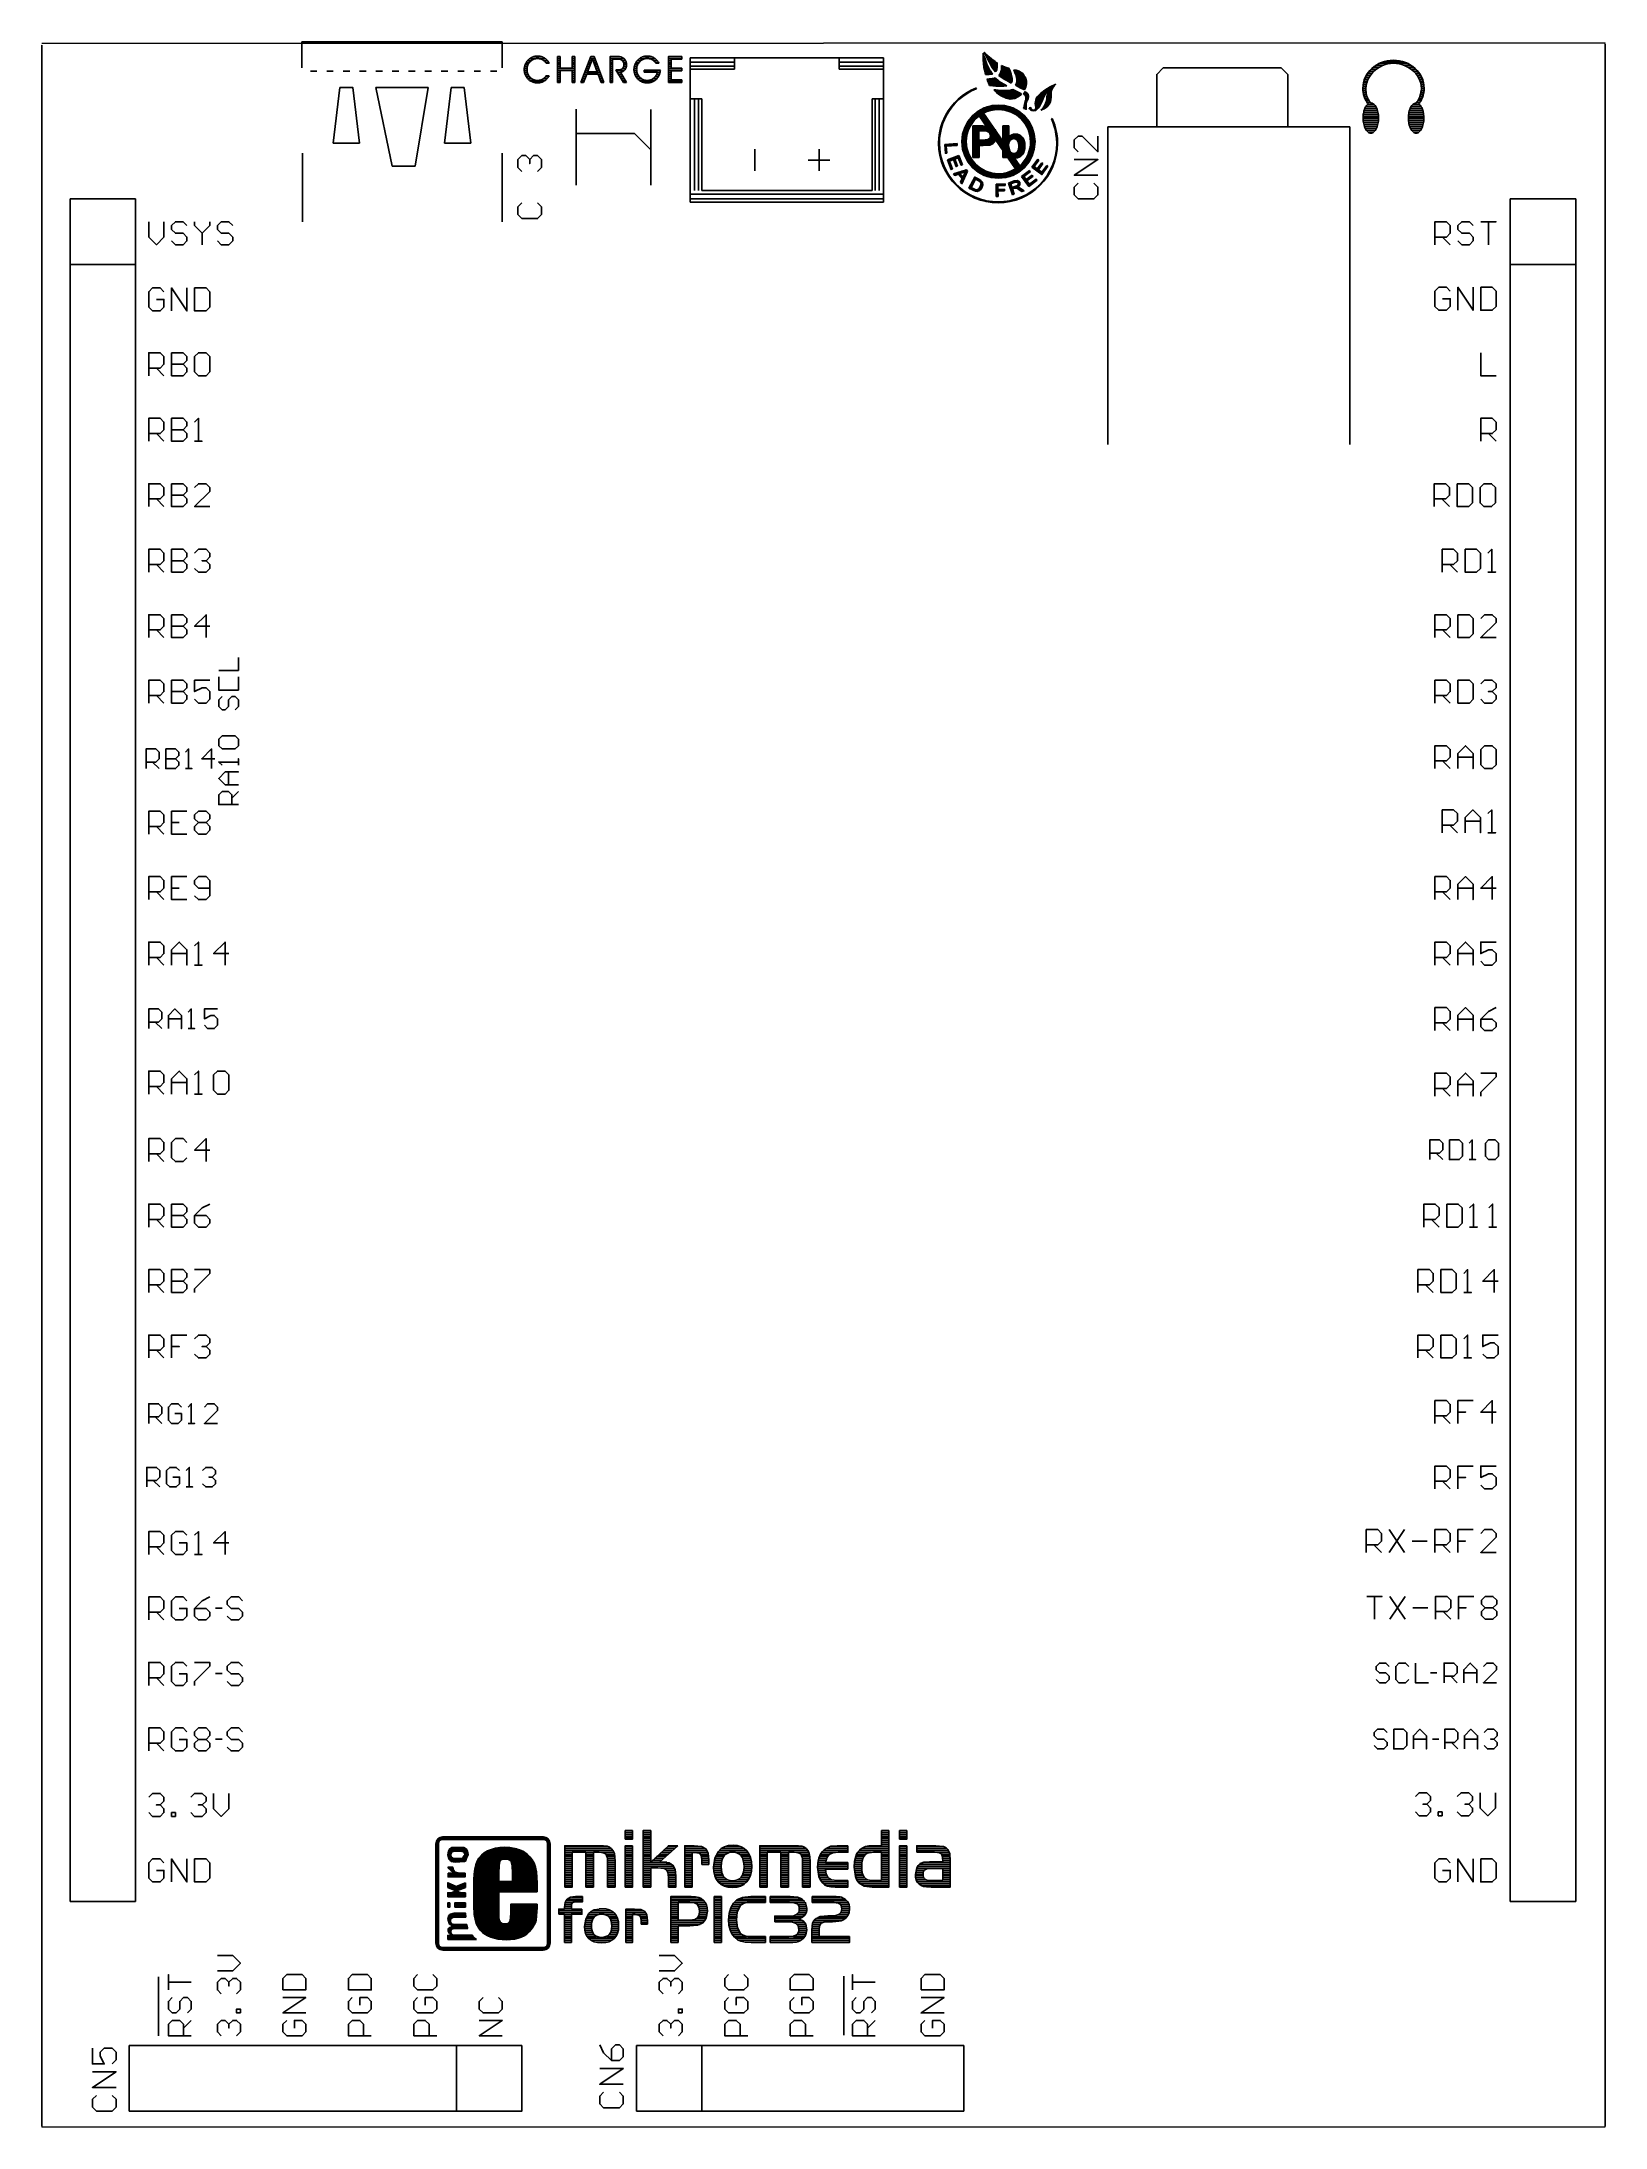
# Model space of a CAD drawing. Extents: x 0 to 60.6, y 0 to 80.8.
import ezdxf

# ---------------------------------------------------------------- set-up
doc = ezdxf.new("R2010")
doc.units = 0
doc.layers.add('Layer_1', color=7, linetype='CONTINUOUS')

msp = doc.modelspace()

# ---------------------------------------------------------------- linework, layer by layer
at = {"layer": 'Layer_1', "color": 1}
for points in [[(0.024048, 80.73492), (60.63044, 80.753394)], [(0.025187, 80.668273), (0.025187, 0.029691)], [(60.631287, 80.719245), (60.631287, 0.029719)], [(0.024048, -0.005248), (60.630443, 0.013379)]]:
    msp.add_lwpolyline(points, dxfattribs=at)
at = {"layer": 'Layer_1', "color": 7}
for points in [[(10.110131, 80.798722), (17.873946, 80.798722)], [(10.110131, 79.783845), (10.110131, 80.798722)], [(17.873946, 79.783845), (17.873946, 80.798722)], [(18.72898, 79.730562), (18.73152, 79.743233), (18.73152, 79.755905), (18.73152, 79.768577), (18.73152, 79.781249), (18.73406, 79.793921), (18.7366, 79.806592), (18.7366, 79.819264), (18.73914, 79.831936), (18.74168, 79.844608), (18.746755, 79.857279), (18.749295, 79.869951), (18.751835, 79.880083), (18.756909, 79.892755), (18.759449, 79.905427), (18.764523, 79.915558), (18.769598, 79.92823), (18.774672, 79.940902), (18.779746, 79.951034), (18.784821, 79.963705), (18.792432, 79.973837), (18.797507, 79.986509), (18.805118, 79.996669), (18.81273, 80.006801), (18.817804, 80.016933), (18.825416, 80.029604), (18.833027, 80.039764), (18.843176, 80.049896), (18.850787, 80.060028), (18.858399, 80.07016), (18.868548, 80.07778), (18.876159, 80.08794), (18.886308, 80.098071), (18.896457, 80.105691), (18.904068, 80.115823), (18.914217, 80.123443), (18.924366, 80.131063), (18.931977, 80.138683), (18.942126, 80.146303), (18.952275, 80.153923), (18.962423, 80.161543), (18.972572, 80.166623), (18.982721, 80.174243), (18.992869, 80.179323), (19.003018, 80.184403), (19.013167, 80.192023), (19.025853, 80.197103), (19.036001, 80.202183), (19.04615, 80.204723), (19.058836, 80.209803), (19.068985, 80.214883), (19.081671, 80.217423), (19.091819, 80.222503), (19.104505, 80.225043), (19.114654, 80.227583), (19.12734, 80.230123), (19.140026, 80.232663), (19.152712, 80.235203), (19.16286, 80.237743), (19.175546, 80.240283), (19.188232, 80.240283), (19.200918, 80.242823), (19.213604, 80.242823), (19.22629, 80.242823), (19.238976, 80.242823), (19.25927, 80.242823), (19.27703, 80.242823), (19.294791, 80.240283), (19.312551, 80.237743), (19.330311, 80.235203), (19.348071, 80.232663), (19.363295, 80.230123), (19.381055, 80.225043), (19.398815, 80.219963), (19.414038, 80.214883), (19.429261, 80.209803), (19.447021, 80.202183), (19.462244, 80.194563), (19.477468, 80.186943), (19.492691, 80.179323), (19.507911, 80.169191), (19.523134, 80.161571), (19.53582, 80.15144), (19.551043, 80.141308), (19.563729, 80.131148), (19.576415, 80.118476), (19.589101, 80.108344), (19.601786, 80.095673), (19.614472, 80.083001), (19.624621, 80.070329), (19.637307, 80.055117), (19.647456, 80.042445), (19.657604, 80.027234), (19.667753, 80.012022), (19.677902, 79.99681), (19.68805, 79.981598), (19.695662, 79.963818)], [(18.853302, 80.062935), (18.997923, 80.062935)], [(18.924344, 79.989357), (18.939567, 80.007108)], [(18.931956, 80.13905), (19.162841, 80.13905)], [(18.939567, 80.007117), (18.952253, 80.022329)], [(18.952253, 80.022337), (18.967473, 80.037549)], [(18.967476, 80.037563), (18.982702, 80.050235)], [(18.982699, 80.050252), (18.997922, 80.065463)], [(18.997923, 80.065472), (19.015683, 80.075604)], [(19.015683, 80.075618), (19.030906, 80.08829)], [(19.030906, 80.088307), (19.048666, 80.098438)], [(19.048666, 80.098455), (19.066427, 80.106075)], [(19.066427, 80.10607), (19.084187, 80.11369)], [(19.068964, 80.215165), (19.414023, 80.215165)], [(19.084187, 80.113681), (19.101947, 80.121301)], [(19.101948, 80.121293), (19.119708, 80.128913)], [(19.119708, 80.128901), (19.137468, 80.133981)], [(19.137468, 80.133976), (19.157766, 80.139056)], [(19.157766, 80.13905), (19.178061, 80.14159)], [(19.178063, 80.141587), (19.195824, 80.144127)], [(19.195824, 80.144127), (19.216119, 80.144127)], [(19.216122, 80.144127), (19.238956, 80.146667)], [(19.238956, 80.146662), (19.251642, 80.146662)], [(19.251642, 80.146662), (19.264328, 80.144122)], [(19.264328, 80.144127), (19.277014, 80.144127)], [(19.277014, 80.144127), (19.2897, 80.144127)], [(19.2897, 80.144127), (19.302386, 80.141587)], [(19.302386, 80.141587), (19.315072, 80.139047)], [(19.315072, 80.13905), (19.327758, 80.13651)], [(19.317609, 80.13905), (19.553568, 80.13905)], [(19.327758, 80.136516), (19.337907, 80.133976)], [(19.337907, 80.133976), (19.350593, 80.131436)], [(19.350593, 80.131439), (19.360741, 80.128899)], [(19.360742, 80.128901), (19.373427, 80.126361)], [(19.373427, 80.126367), (19.383576, 80.121287)], [(19.383576, 80.121293), (19.396262, 80.116213)], [(19.396262, 80.116216), (19.406411, 80.111136)], [(19.406411, 80.111141), (19.41656, 80.106061)], [(19.41656, 80.10607), (19.426708, 80.10099)], [(19.426708, 80.100992), (19.436857, 80.095912)], [(19.436857, 80.095921), (19.447006, 80.090841)], [(19.447006, 80.090847), (19.457155, 80.083227)], [(19.457155, 80.083232), (19.467304, 80.075612)], [(19.467304, 80.075618), (19.477453, 80.070538)], [(19.477453, 80.070546), (19.487601, 80.062926)], [(19.487601, 80.062935), (19.632221, 80.062935)], [(19.487601, 80.062935), (19.49775, 80.055315)], [(19.49775, 80.055323), (19.507899, 80.045191)], [(19.507899, 80.045175), (19.515511, 80.037555)], [(19.515511, 80.037563), (19.525659, 80.027431)], [(19.525659, 80.027417), (19.53327, 80.017285)], [(19.533271, 80.017266), (19.543419, 80.007106)], [(19.54342, 80.007117), (19.551031, 79.996985)], [(19.551031, 79.996968), (19.56118, 79.986836)], [(20.017875, 79.223123), (20.017875, 80.22278), (20.116826, 80.22278)], [(20.017875, 80.215165), (20.116826, 80.215165)], [(20.017875, 80.13905), (20.116826, 80.13905)], [(20.017875, 80.062935), (20.116826, 80.062935)], [(20.116826, 79.773697), (20.116826, 80.22278)], [(20.116826, 79.773697), (20.591281, 79.773697), (20.591281, 80.22278), (20.687694, 80.22278)], [(20.591281, 80.215165), (20.687694, 80.215165)], [(20.591281, 80.13905), (20.687694, 80.13905)], [(20.591281, 80.062935), (20.687694, 80.062935)], [(20.687694, 79.223123), (20.687694, 80.22278)], [(20.926191, 79.223123), (21.314381, 80.22278), (21.43363, 80.22278), (21.819283, 79.223123)], [(21.184984, 79.626537), (21.370199, 80.128901)], [(21.250952, 80.062935), (21.344828, 80.062935)], [(21.281398, 80.13905), (21.464076, 80.13905)], [(21.311844, 80.215165), (21.436167, 80.215165)], [(21.370199, 80.128901), (21.560489, 79.626537)], [(21.395572, 80.062935), (21.494522, 80.062935)], [(22.057779, 79.223123), (22.057779, 80.22278), (22.326722, 80.22278), (22.336871, 80.22278), (22.349556, 80.22278), (22.359705, 80.22278), (22.369854, 80.22278), (22.380003, 80.22278), (22.387614, 80.22024), (22.397763, 80.22024), (22.407912, 80.22024), (22.415523, 80.22024), (22.423135, 80.2177), (22.433283, 80.2177), (22.440895, 80.21516), (22.448506, 80.21516), (22.456118, 80.21262), (22.463729, 80.21262), (22.468804, 80.21008), (22.476415, 80.20754), (22.48149, 80.20754), (22.489101, 80.205), (22.496713, 80.20246), (22.501787, 80.19992), (22.509399, 80.19738), (22.514473, 80.19484), (22.519547, 80.1923), (22.527159, 80.18976), (22.532233, 80.18722), (22.539845, 80.18214), (22.544919, 80.1796), (22.549993, 80.17706), (22.555068, 80.17198), (22.562679, 80.16944), (22.567754, 80.16436), (22.575365, 80.15928), (22.582977, 80.1542), (22.588051, 80.14912), (22.595663, 80.14404), (22.600737, 80.13642), (22.608349, 80.13134), (22.613423, 80.12372), (22.621034, 80.1161), (22.626109, 80.10848), (22.631183, 80.1034), (22.636258, 80.09578), (22.643869, 80.08816), (22.646409, 80.078), (22.651483, 80.07038), (22.656558, 80.06276), (22.661632, 80.052628), (22.666706, 80.045008), (22.669246, 80.034876), (22.674321, 80.027256), (22.676861, 80.017124), (22.679401, 80.009504), (22.681941, 79.999344), (22.684481, 79.991724), (22.687021, 79.981564), (22.689561, 79.971433), (22.692101, 79.963813), (22.692101, 79.953681), (22.694641, 79.943549), (22.694641, 79.933417), (22.694641, 79.925797), (22.697181, 79.915666), (22.697181, 79.905534)], [(22.057779, 80.215165), (22.443433, 80.215165)], [(22.057779, 80.13905), (22.600739, 80.13905)], [(22.057779, 80.062935), (22.154193, 80.062935)], [(22.154193, 79.223123), (22.154193, 80.123827)], [(22.154193, 80.123827), (22.30135, 80.123827)], [(22.30135, 80.123827), (22.314036, 80.123827)], [(22.314036, 80.123827), (22.326722, 80.123827)], [(22.326722, 80.123827), (22.336871, 80.123827)], [(22.336871, 80.123827), (22.349556, 80.123827)], [(22.349557, 80.123827), (22.359705, 80.123827)], [(22.359705, 80.123827), (22.369854, 80.123827)], [(22.369854, 80.123827), (22.380003, 80.123827)], [(22.380003, 80.123827), (22.390152, 80.121287)], [(22.390152, 80.121293), (22.4003, 80.121293)], [(22.4003, 80.121293), (22.407912, 80.121293)], [(22.407912, 80.121293), (22.415523, 80.118753)], [(22.415524, 80.118753), (22.423135, 80.118753)], [(22.423135, 80.118753), (22.430747, 80.118753)], [(22.430747, 80.118753), (22.435821, 80.116213)], [(22.435821, 80.116216), (22.443433, 80.116216)], [(22.443433, 80.116216), (22.448507, 80.113676)], [(22.448507, 80.113681), (22.453582, 80.111141)], [(22.453582, 80.111141), (22.458656, 80.111141)], [(22.458656, 80.111141), (22.463731, 80.108601)], [(22.46373, 80.108604), (22.468805, 80.106064)], [(22.468805, 80.10607), (22.473879, 80.10607)], [(22.473879, 80.10607), (22.476419, 80.10353)], [(22.476416, 80.103532), (22.481491, 80.100992)], [(22.481491, 80.100992), (22.486565, 80.098452)], [(22.486565, 80.098455), (22.49164, 80.095915)], [(22.49164, 80.095921), (22.49418, 80.093381)], [(22.494177, 80.093381), (22.499251, 80.090841)], [(22.499251, 80.090847), (22.504325, 80.088307)], [(22.504326, 80.088307), (22.506866, 80.085767)], [(22.506863, 80.085769), (22.511937, 80.083229)], [(22.511937, 80.083232), (22.514477, 80.078152)], [(22.514474, 80.078158), (22.519549, 80.075618)], [(22.519549, 80.075618), (22.524623, 80.070538)], [(22.524623, 80.070546), (22.527163, 80.068006)], [(22.52716, 80.068009), (22.532235, 80.062929)], [(22.532235, 80.062935), (22.656557, 80.062935)], [(22.532235, 80.062935), (22.534775, 80.057855)], [(22.534772, 80.05786), (22.539846, 80.05532)], [(22.539846, 80.055323), (22.542386, 80.050243)], [(22.542384, 80.050252), (22.547458, 80.045172)], [(22.547458, 80.045175), (22.549998, 80.040095)], [(22.549995, 80.0401), (22.552535, 80.03502)], [(22.552532, 80.035026), (22.557606, 80.029946)], [(22.557607, 80.029951), (22.560147, 80.027411)], [(22.560144, 80.027417), (22.562684, 80.022337)], [(22.562681, 80.022337), (22.565221, 80.017257)], [(22.565218, 80.017266), (22.567758, 80.009646)], [(22.567755, 80.009657), (22.570295, 80.004577)], [(22.570292, 80.00458), (22.572832, 79.9995)], [(22.57283, 79.999505), (22.57537, 79.994425)], [(22.981318, 79.730562), (22.981318, 79.743233), (22.983858, 79.755905), (22.983858, 79.768577), (22.983858, 79.781249), (22.986398, 79.793921), (22.986398, 79.806592), (22.988938, 79.819264), (22.991478, 79.831936), (22.994018, 79.844608), (22.996558, 79.857279), (23.001632, 79.869951), (23.004172, 79.880083), (23.009247, 79.892755), (23.011787, 79.905427), (23.016861, 79.915558), (23.021935, 79.92823), (23.02701, 79.940902), (23.032084, 79.951034), (23.037158, 79.963705), (23.04477, 79.973837), (23.049844, 79.986509), (23.057456, 79.996669), (23.06253, 80.006801), (23.070142, 80.016933), (23.077753, 80.029604), (23.085365, 80.039764), (23.092976, 80.049896), (23.103125, 80.060028), (23.110737, 80.07016), (23.120885, 80.07778), (23.128497, 80.08794), (23.138646, 80.098071), (23.148794, 80.108203), (23.156406, 80.115823), (23.166554, 80.123443), (23.176703, 80.133575), (23.186852, 80.141195), (23.197001, 80.148815), (23.207149, 80.153895), (23.217298, 80.161515), (23.227447, 80.169135), (23.237595, 80.174215), (23.247744, 80.181835), (23.257893, 80.186915), (23.270579, 80.191995), (23.280727, 80.197075), (23.290876, 80.202155), (23.303562, 80.207235), (23.313711, 80.212315), (23.326397, 80.214855), (23.336545, 80.219935), (23.349231, 80.222475), (23.361917, 80.225015), (23.372066, 80.230095), (23.384752, 80.232635), (23.397438, 80.235175), (23.410124, 80.235175), (23.422809, 80.237715), (23.435495, 80.240255), (23.448181, 80.240255), (23.460867, 80.242795), (23.47609, 80.242795), (23.488776, 80.242795), (23.501462, 80.242795), (23.519222, 80.242795), (23.536982, 80.242795), (23.554743, 80.240255), (23.572503, 80.237715), (23.590263, 80.235175), (23.608023, 80.232635), (23.623244, 80.230095), (23.641004, 80.225015), (23.656227, 80.219935), (23.671447, 80.214855), (23.689207, 80.209775), (23.704428, 80.202155), (23.719651, 80.197075), (23.734874, 80.189455), (23.750097, 80.181835), (23.762783, 80.171703), (23.778006, 80.164083), (23.790692, 80.153951), (23.805912, 80.143791), (23.818598, 80.13366), (23.831284, 80.123528), (23.84397, 80.110856), (23.856656, 80.100696), (23.866804, 80.088024), (23.87949, 80.075353), (23.889639, 80.060141), (23.899788, 80.047469), (23.912473, 80.032257), (23.920085, 80.019585), (23.930234, 80.004374), (23.940382, 79.986622), (23.947994, 79.97141)], [(23.105641, 80.062935), (23.247724, 80.062935)], [(23.176682, 79.991894), (23.191905, 80.009674)], [(23.184294, 80.13905), (23.407567, 80.13905)], [(23.191905, 80.009657), (23.204591, 80.024869)], [(23.204591, 80.024877), (23.219814, 80.040089)], [(23.219814, 80.0401), (23.235037, 80.052772)], [(23.235037, 80.052786), (23.252798, 80.065458)], [(23.252798, 80.065472), (23.268018, 80.078144)], [(23.268021, 80.078158), (23.285781, 80.09083)], [(23.285781, 80.090847), (23.301004, 80.100978)], [(23.301005, 80.100992), (23.318765, 80.108612)], [(23.318765, 80.108604), (23.336525, 80.116224)], [(23.323839, 80.215165), (23.673972, 80.215165)], [(23.336525, 80.116216), (23.356823, 80.123836)], [(23.356823, 80.123827), (23.374583, 80.131447)], [(23.374583, 80.131439), (23.394878, 80.136519)], [(23.394881, 80.136516), (23.412641, 80.139056)], [(23.412641, 80.13905), (23.432938, 80.14413)], [(23.432939, 80.144127), (23.453236, 80.146667)], [(23.453236, 80.146662), (23.476071, 80.146662)], [(23.476071, 80.146662), (23.496368, 80.146662)], [(23.496369, 80.146662), (23.509055, 80.146662)], [(23.509055, 80.146662), (23.52174, 80.146662)], [(23.52174, 80.146662), (23.534426, 80.146662)], [(23.534426, 80.146662), (23.544575, 80.144122)], [(23.544575, 80.144127), (23.557261, 80.144127)], [(23.557261, 80.144127), (23.56741, 80.141587)], [(23.56741, 80.141587), (23.580096, 80.139047)], [(23.580096, 80.13905), (23.592782, 80.13651)], [(23.582633, 80.13905), (23.81098, 80.13905)], [(23.592782, 80.136516), (23.602931, 80.133976)], [(23.602931, 80.133976), (23.613079, 80.131436)], [(23.613079, 80.131439), (23.623228, 80.128899)], [(23.623228, 80.128901), (23.635914, 80.123821)], [(23.635914, 80.123827), (23.646063, 80.118747)], [(23.646063, 80.118753), (23.656212, 80.116213)], [(23.656212, 80.116216), (23.66636, 80.111136)], [(23.66636, 80.111141), (23.676509, 80.106061)], [(23.676509, 80.10607), (23.686658, 80.09845)], [(23.686658, 80.098455), (23.696807, 80.093375)], [(23.696807, 80.093381), (23.706955, 80.088301)], [(23.706956, 80.088307), (23.717104, 80.080687)], [(23.717104, 80.080695), (23.727253, 80.073075)], [(23.727253, 80.073086), (23.734865, 80.065466)], [(23.734865, 80.065472), (23.745014, 80.057852)], [(23.739939, 80.062935), (23.889634, 80.062935)], [(23.745014, 80.05786), (23.755162, 80.05024)], [(23.755163, 80.050252), (23.765311, 80.042632)], [(23.765311, 80.04264), (23.772922, 80.032508)], [(23.772922, 80.032489), (23.783071, 80.022357)], [(23.783071, 80.022337), (23.79322, 80.014717)], [(23.79322, 80.014728), (23.800832, 80.004597)], [(23.800832, 80.00458), (23.810981, 79.994448)], [(24.31842, 79.223123), (24.31842, 80.22278), (24.836007, 80.22278)], [(24.31842, 80.215165), (24.836007, 80.215165)], [(24.31842, 80.13905), (24.836007, 80.13905)], [(24.31842, 80.062935), (24.41737, 80.062935)], [(24.41737, 80.123827), (24.836007, 80.123827)], [(24.41737, 79.773697), (24.41737, 80.123827)], [(24.836007, 80.123827), (24.836007, 80.22278)], [(25.165842, 74.585131), (25.165842, 80.179648)], [(25.165842, 80.179648), (32.655639, 80.179648)], [(25.165842, 80.009657), (26.880986, 80.009657)], [(26.880986, 79.730562), (26.880986, 80.179648)], [(30.940496, 79.730562), (30.940496, 80.179648)], [(30.940496, 80.009657), (32.655639, 80.009657)], [(32.655639, 74.585131), (32.655639, 80.179648)], [(36.514712, 80.080695), (36.517252, 80.349642), (36.547698, 80.253226), (36.588296, 80.131439), (36.626354, 80.007117), (36.672023, 79.892947), (36.720229, 79.793991), (36.750673, 79.738173), (36.778613, 79.692504), (36.809059, 79.651909), (36.836999, 79.611317), (36.895357, 79.547885)], [(36.514712, 80.205017), (36.562919, 80.205017)], [(36.514712, 80.154273), (36.580679, 80.154273)], [(36.514712, 80.103532), (36.598439, 80.103532)], [(36.514712, 80.080695), (36.527384, 79.948762)], [(36.517249, 80.306507), (36.532461, 80.306507)], [(36.517249, 80.255763), (36.547696, 80.255763)], [(36.517249, 80.052786), (36.613665, 80.052786)], [(36.522324, 80.002043), (36.628885, 80.002043)], [(36.557844, 80.390234), (36.613665, 80.278598)], [(36.557844, 80.390234), (36.75067, 80.207557), (36.849623, 80.126367), (36.925738, 80.068009), (36.984096, 80.027417), (37.022153, 79.996968), (37.055134, 79.976648), (37.065266, 79.90307)], [(36.583219, 80.33949), (36.611159, 80.33949)], [(36.608588, 80.288744), (36.664406, 80.288744)], [(36.613665, 80.278598), (36.669483, 80.164422)], [(36.63396, 80.238003), (36.715149, 80.238003)], [(36.659334, 80.187256), (36.773504, 80.187256)], [(36.669483, 80.164422), (36.699929, 80.10607)], [(36.684706, 80.136516), (36.834399, 80.136516)], [(36.699929, 80.10607), (36.745598, 80.014728)], [(36.710075, 80.085769), (36.900366, 80.085769)], [(36.735447, 80.035026), (36.96887, 80.035026)], [(36.745598, 80.014728), (36.811565, 79.895478)], [(51.958615, 79.994431), (52.067714, 80.029951)], [(52.067714, 80.029951), (52.181889, 80.057891)], [(52.093085, 80.037563), (52.747683, 80.037563)], [(52.181889, 80.05786), (52.2986, 80.073072)], [(52.2986, 80.073086), (52.420384, 80.078166)], [(52.420384, 80.078158), (52.542172, 80.073078)], [(52.542172, 80.073086), (52.658882, 80.057875)], [(52.658882, 80.05786), (52.773055, 80.02992)], [(52.773055, 80.029951), (52.882156, 79.994431)], [(10.439966, 79.656986), (10.693686, 79.656986)], [(11.074265, 79.656986), (11.327984, 79.656986)], [(11.708563, 79.656986), (11.962282, 79.656986)], [(12.342862, 79.656986), (12.596581, 79.656986)], [(12.97716, 79.656986), (13.23088, 79.656986)], [(13.611459, 79.656986), (13.865178, 79.656986)], [(14.245757, 79.656986), (14.499477, 79.656986)], [(14.880056, 79.656986), (15.133776, 79.656986)], [(15.514355, 79.656986), (15.768074, 79.656986)], [(16.148653, 79.656986), (16.402373, 79.656986)], [(16.782952, 79.656986), (17.036671, 79.656986)], [(17.41725, 79.656986), (17.67097, 79.656986)], [(18.72898, 79.730562), (18.73152, 79.702622)], [(18.731517, 79.758471), (18.835542, 79.758471)], [(18.731517, 79.702653), (18.731517, 79.674741)], [(18.731517, 79.682355), (18.835542, 79.682355)], [(18.731517, 79.674747), (18.734057, 79.646807)], [(18.734054, 79.646838), (18.739129, 79.621438)], [(18.739129, 79.621463), (18.744203, 79.596063)], [(18.741666, 79.834586), (18.845691, 79.834586)], [(18.741666, 79.606237), (18.848228, 79.606237)], [(18.744203, 79.596091), (18.751815, 79.570691)], [(18.751815, 79.570722), (18.756889, 79.547862)], [(18.756889, 79.547885), (18.767038, 79.522485)], [(18.761964, 79.910701), (18.8736, 79.910701)], [(18.764501, 79.530122), (18.876137, 79.530122)], [(18.767038, 79.522513), (18.777187, 79.499653)], [(18.777187, 79.499678), (18.787336, 79.476818)], [(18.787336, 79.476844), (18.800022, 79.456524)], [(18.797484, 79.986819), (18.921807, 79.986819)], [(18.800021, 79.456544), (18.812707, 79.433684)], [(18.800021, 79.454009), (18.924344, 79.454009)], [(18.812707, 79.433709), (18.827931, 79.413389)], [(18.827931, 79.413412), (18.843154, 79.393092)], [(18.835542, 79.771157), (18.838082, 79.791477)], [(18.835542, 79.748322), (18.835542, 79.771182)], [(18.835542, 79.728027), (18.835542, 79.748347)], [(18.835542, 79.728027), (18.835542, 79.705167), (18.835542, 79.684847), (18.838082, 79.661987), (18.840622, 79.641667), (18.845697, 79.621347), (18.850771, 79.601027), (18.855845, 79.580707), (18.863457, 79.560387), (18.871068, 79.542607), (18.881217, 79.524827), (18.888829, 79.504507), (18.901515, 79.486727), (18.911663, 79.471516), (18.924349, 79.453736), (18.937035, 79.438524), (18.952258, 79.423312), (18.967481, 79.4081), (18.982701, 79.392888), (18.997927, 79.380217), (19.01315, 79.367545), (19.030911, 79.357385), (19.048671, 79.347253), (19.063894, 79.337121), (19.081654, 79.329501), (19.099414, 79.321881), (19.119712, 79.316801), (19.137472, 79.309181), (19.157767, 79.306641), (19.175527, 79.301561), (19.195824, 79.299021), (19.216122, 79.299021), (19.238956, 79.299021), (19.251642, 79.299021), (19.264328, 79.299021), (19.277014, 79.299021), (19.2897, 79.301561), (19.299849, 79.301561), (19.312535, 79.304101), (19.32522, 79.306641), (19.337906, 79.309181), (19.348055, 79.311721), (19.360741, 79.314261), (19.37089, 79.319341), (19.383576, 79.321881), (19.393724, 79.326961), (19.403873, 79.332041), (19.414022, 79.337121), (19.426708, 79.342201), (19.436856, 79.347281), (19.447005, 79.352361), (19.457154, 79.359981), (19.467302, 79.365061), (19.474914, 79.372681), (19.485063, 79.380301), (19.495211, 79.387921), (19.502823, 79.395541), (19.512972, 79.403161), (19.520583, 79.413321), (19.530732, 79.420941), (19.538343, 79.431073), (19.545955, 79.441205), (19.556104, 79.448825), (19.563715, 79.458957), (19.571327, 79.471628), (19.688037, 79.471628)], [(18.83808, 79.791457), (18.84062, 79.809237)], [(18.840617, 79.809214), (18.845691, 79.829534)], [(18.843154, 79.393114), (18.858377, 79.372794)], [(18.845691, 79.829512), (18.850765, 79.849832)], [(18.850766, 79.849812), (18.85584, 79.867592)], [(18.85584, 79.867572), (18.863451, 79.887892)], [(18.85584, 79.377891), (19.00046, 79.377891)], [(18.858377, 79.372817), (18.876137, 79.355037)], [(18.863452, 79.887867), (18.871063, 79.905618)], [(18.871063, 79.905627), (18.881212, 79.923407)], [(18.876137, 79.355057), (18.896435, 79.334737)], [(18.881212, 79.92339), (18.891361, 79.94117)], [(18.891361, 79.94115), (18.901509, 79.956362)], [(18.896435, 79.334762), (18.914195, 79.31955)], [(18.901509, 79.956376), (18.911658, 79.974156)], [(18.911658, 79.974134), (18.924344, 79.989345)], [(18.914195, 79.319536), (18.934493, 79.301756)], [(18.934493, 79.301776), (18.95479, 79.289104)], [(18.93703, 79.301776), (19.183138, 79.301776)], [(18.95479, 79.289093), (18.975085, 79.273881)], [(18.975088, 79.273867), (18.997922, 79.263707)], [(18.997923, 79.263718), (19.020757, 79.251046)], [(19.020758, 79.251035), (19.043592, 79.240903)], [(19.043592, 79.240886), (19.066427, 79.233266)], [(19.066427, 79.233272), (19.089262, 79.225652)], [(19.086725, 79.22566), (19.396262, 79.22566)], [(19.089262, 79.22566), (19.114637, 79.21804)], [(19.114634, 79.218052), (19.140008, 79.212972)], [(19.140006, 79.212975), (19.16538, 79.207895)], [(19.165378, 79.2079), (19.190752, 79.20536)], [(19.190749, 79.205363), (19.218658, 79.205363)], [(19.218659, 79.205363), (19.244033, 79.202823)], [(19.244031, 79.202826), (19.261791, 79.202826)], [(19.261791, 79.202826), (19.279551, 79.205366)], [(19.279552, 79.205363), (19.297312, 79.205363)], [(19.292237, 79.301776), (19.545957, 79.301776)], [(19.297312, 79.205363), (19.315072, 79.207903)], [(19.315072, 79.2079), (19.332832, 79.21044)], [(19.332833, 79.210437), (19.348053, 79.212977)], [(19.348056, 79.212975), (19.365816, 79.218055)], [(19.365816, 79.218052), (19.381039, 79.220592)], [(19.381039, 79.220583), (19.398799, 79.225663)], [(19.398799, 79.22566), (19.414023, 79.23074)], [(19.414023, 79.230735), (19.429243, 79.235815)], [(19.429246, 79.235812), (19.444469, 79.243432)], [(19.444469, 79.243421), (19.459692, 79.248501)], [(19.459692, 79.248498), (19.474915, 79.256118)], [(19.474915, 79.256107), (19.490138, 79.263727)], [(19.482527, 79.377891), (19.62461, 79.377891)], [(19.490139, 79.263718), (19.502825, 79.27385)], [(19.502824, 79.273867), (19.518047, 79.281487)], [(19.518047, 79.281481), (19.530733, 79.291613)], [(19.530734, 79.291627), (19.545954, 79.301787)], [(19.545957, 79.301776), (19.558643, 79.311908)], [(19.558643, 79.454009), (19.677891, 79.454009)], [(19.558643, 79.311927), (19.571328, 79.322059)], [(19.56118, 79.986819), (19.682965, 79.986819)], [(19.56118, 79.986819), (19.568792, 79.976659)], [(19.568792, 79.976671), (19.57894, 79.963999)], [(19.571329, 79.322076), (19.584015, 79.334748)], [(19.57894, 79.963985), (19.695651, 79.963985)], [(19.584015, 79.334762), (19.596701, 79.344922)], [(19.596701, 79.344911), (19.606849, 79.357582)], [(19.606849, 79.357597), (19.619535, 79.370268)], [(19.619535, 79.37028), (19.629684, 79.382951)], [(19.629684, 79.382968), (19.639833, 79.39564)], [(19.639833, 79.395651), (19.649981, 79.410863)], [(19.649982, 79.410877), (19.66013, 79.426089)], [(19.66013, 79.426098), (19.670279, 79.438769)], [(19.670279, 79.438786), (19.677891, 79.453998)], [(19.677891, 79.454009), (19.688039, 79.471789)], [(20.017875, 79.986819), (20.116826, 79.986819)], [(20.017875, 79.910701), (20.116826, 79.910701)], [(20.017875, 79.834586), (20.116826, 79.834586)], [(20.017875, 79.758471), (20.687694, 79.758471)], [(20.017875, 79.682355), (20.687694, 79.682355)], [(20.017875, 79.606237), (20.116826, 79.606237)], [(20.017875, 79.530122), (20.116826, 79.530122)], [(20.017875, 79.454009), (20.116826, 79.454009)], [(20.017875, 79.377891), (20.116826, 79.377891)], [(20.017875, 79.301776), (20.116826, 79.301776)], [(20.017875, 79.22566), (20.116826, 79.22566)], [(20.017875, 79.223123), (20.116826, 79.223123)], [(20.116826, 79.679818), (20.591281, 79.679818)], [(20.116826, 79.223123), (20.116826, 79.679818)], [(20.591281, 79.986819), (20.687694, 79.986819)], [(20.591281, 79.910701), (20.687694, 79.910701)], [(20.591281, 79.834586), (20.687694, 79.834586)], [(20.591281, 79.223123), (20.591281, 79.679818)], [(20.591281, 79.606237), (20.687694, 79.606237)], [(20.591281, 79.530122), (20.687694, 79.530122)], [(20.591281, 79.454009), (20.687694, 79.454009)], [(20.591281, 79.377891), (20.687694, 79.377891)], [(20.591281, 79.301776), (20.687694, 79.301776)], [(20.591281, 79.22566), (20.687694, 79.22566)], [(20.591281, 79.223123), (20.687694, 79.223123)], [(20.926191, 79.22566), (21.030216, 79.22566)], [(20.926191, 79.223123), (21.030216, 79.223123)], [(20.956637, 79.301776), (21.060662, 79.301776)], [(20.987083, 79.377891), (21.088571, 79.377891)], [(21.014992, 79.454009), (21.119017, 79.454009)], [(21.030216, 79.223123), (21.149464, 79.537736)], [(21.045439, 79.530122), (21.146926, 79.530122)], [(21.075885, 79.606237), (21.672126, 79.606237)], [(21.103794, 79.682355), (21.205282, 79.682355)], [(21.13424, 79.758471), (21.233191, 79.758471)], [(21.149464, 79.537736), (21.593473, 79.537736)], [(21.164687, 79.834586), (21.2611, 79.834586)], [(21.184984, 79.626537), (21.560489, 79.626537)], [(21.192596, 79.910701), (21.289009, 79.910701)], [(21.223042, 79.986819), (21.316918, 79.986819)], [(21.423481, 79.986819), (21.524969, 79.986819)], [(21.453927, 79.910701), (21.552878, 79.910701)], [(21.481836, 79.834586), (21.583324, 79.834586)], [(21.509746, 79.758471), (21.611233, 79.758471)], [(21.540192, 79.682355), (21.641679, 79.682355)], [(21.593473, 79.537736), (21.715258, 79.223123)], [(21.598547, 79.530122), (21.700035, 79.530122)], [(21.626456, 79.454009), (21.730481, 79.454009)], [(21.654365, 79.377891), (21.75839, 79.377891)], [(21.684812, 79.301776), (21.788837, 79.301776)], [(21.712721, 79.22566), (21.819283, 79.22566)], [(21.715258, 79.223123), (21.819283, 79.223123)], [(22.057779, 79.986819), (22.154193, 79.986819)], [(22.057779, 79.910701), (22.154193, 79.910701)], [(22.057779, 79.834586), (22.154193, 79.834586)], [(22.057779, 79.758471), (22.154193, 79.758471)], [(22.057779, 79.682355), (22.154193, 79.682355)], [(22.057779, 79.606237), (22.154193, 79.606237)], [(22.057779, 79.530122), (22.154193, 79.530122)], [(22.057779, 79.454009), (22.154193, 79.454009)], [(22.057779, 79.377891), (22.154193, 79.377891)], [(22.057779, 79.301776), (22.154193, 79.301776)], [(22.057779, 79.22566), (22.154193, 79.22566)], [(22.057779, 79.223123), (22.154193, 79.223123)], [(22.28359, 79.705193), (22.377466, 79.705193), (22.390152, 79.705193), (22.4003, 79.705193), (22.412986, 79.707733), (22.423135, 79.710273), (22.433284, 79.710273), (22.443432, 79.712813), (22.453581, 79.715353), (22.46373, 79.720433), (22.473878, 79.722973), (22.48149, 79.728053), (22.491639, 79.733133), (22.49925, 79.735673), (22.509399, 79.743293), (22.51701, 79.748373), (22.524622, 79.753453), (22.532234, 79.761073), (22.539845, 79.768693), (22.544919, 79.776313), (22.552531, 79.783933), (22.557605, 79.791553), (22.56268, 79.799173), (22.567754, 79.806793), (22.572828, 79.816924), (22.575368, 79.824544), (22.580443, 79.834676), (22.582983, 79.842296), (22.585523, 79.852428), (22.588063, 79.86256), (22.588063, 79.872692), (22.590603, 79.882823), (22.590603, 79.892955), (22.590603, 79.903087)], [(22.28359, 79.705193), (22.580441, 79.223123)], [(22.296276, 79.682355), (22.605813, 79.682355)], [(22.344482, 79.606237), (22.458656, 79.606237)], [(22.390152, 79.530122), (22.506863, 79.530122)], [(22.438359, 79.454009), (22.55507, 79.454009)], [(22.456119, 79.613851), (22.468805, 79.616391)], [(22.456119, 79.613851), (22.697152, 79.223123)], [(22.468805, 79.616389), (22.478953, 79.616389)], [(22.478954, 79.616389), (22.49164, 79.618929)], [(22.484028, 79.377891), (22.600739, 79.377891)], [(22.49164, 79.618926), (22.504325, 79.624006)], [(22.504326, 79.624), (22.517012, 79.62654)], [(22.517011, 79.626537), (22.52716, 79.631617)], [(22.52716, 79.631612), (22.539846, 79.634152)], [(22.529697, 79.758471), (22.661632, 79.758471)], [(22.532235, 79.301776), (22.648946, 79.301776)], [(22.539846, 79.634152), (22.549995, 79.641772)], [(22.549995, 79.64176), (22.560144, 79.64684)], [(22.560144, 79.646838), (22.570292, 79.654458)], [(22.570292, 79.654446), (22.580441, 79.659526)], [(22.575367, 79.994431), (22.577907, 79.989351)], [(22.577904, 79.989357), (22.577904, 79.984277)], [(22.577904, 79.986819), (22.687004, 79.986819)], [(22.577904, 79.984282), (22.580444, 79.976662)], [(22.577904, 79.22566), (22.694615, 79.22566)], [(22.580441, 79.976671), (22.582981, 79.971591)], [(22.580441, 79.834586), (22.689541, 79.834586)], [(22.580441, 79.659521), (22.59059, 79.667141)], [(22.580441, 79.223123), (22.697152, 79.223123)], [(22.582978, 79.971596), (22.582978, 79.966516)], [(22.582978, 79.966522), (22.585518, 79.961442)], [(22.585516, 79.961448), (22.585516, 79.953828)], [(22.585516, 79.953836), (22.588056, 79.948756)], [(22.588053, 79.948762), (22.588053, 79.943682)], [(22.588053, 79.943687), (22.590593, 79.936067)], [(22.59059, 79.936073), (22.59059, 79.930993)], [(22.59059, 79.931002), (22.59059, 79.923382)], [(22.59059, 79.92339), (22.59059, 79.91831)], [(22.59059, 79.918316), (22.59059, 79.910696)], [(22.59059, 79.910701), (22.697152, 79.910701)], [(22.59059, 79.910701), (22.59059, 79.903081)], [(22.59059, 79.667135), (22.600739, 79.677267)], [(22.600739, 79.677281), (22.608351, 79.684901)], [(22.608351, 79.684892), (22.618499, 79.695052)], [(22.618499, 79.695041), (22.628648, 79.705173)], [(22.628648, 79.705193), (22.636259, 79.715324)], [(22.636259, 79.715339), (22.643871, 79.72801)], [(22.643871, 79.728027), (22.651483, 79.738159)], [(22.651483, 79.738173), (22.656557, 79.748305)], [(22.656557, 79.748322), (22.664169, 79.760994)], [(22.664169, 79.761011), (22.669243, 79.773682)], [(22.669243, 79.773697), (22.674317, 79.783857)], [(22.674317, 79.783845), (22.679392, 79.796517)], [(22.679392, 79.796531), (22.681932, 79.809203)], [(22.681929, 79.809214), (22.687003, 79.821886)], [(22.687004, 79.821903), (22.689544, 79.837115)], [(22.689541, 79.837126), (22.692081, 79.849798)], [(22.692078, 79.849812), (22.694618, 79.862484)], [(22.694615, 79.877721), (22.697155, 79.890393)], [(22.694615, 79.862498), (22.694615, 79.87771)], [(22.697152, 79.890407), (22.697152, 79.905618)], [(22.981318, 79.730562), (22.981318, 79.702622)], [(22.981318, 79.702653), (22.983858, 79.674741)], [(22.983855, 79.758471), (23.08788, 79.758471)], [(22.983855, 79.682355), (23.08788, 79.682355)], [(22.983855, 79.674747), (22.986395, 79.649347)], [(22.986392, 79.649372), (22.991467, 79.621432)], [(22.991467, 79.834586), (23.098029, 79.834586)], [(22.991467, 79.621463), (22.996541, 79.596063)], [(22.994004, 79.606237), (23.100566, 79.606237)], [(22.996541, 79.596091), (23.001616, 79.570691)], [(23.001615, 79.570722), (23.009227, 79.547862)], [(23.009227, 79.547885), (23.019376, 79.525025)], [(23.014302, 79.910701), (23.125938, 79.910701)], [(23.016839, 79.530122), (23.128475, 79.530122)], [(23.019376, 79.52505), (23.026987, 79.49965)], [(23.026987, 79.499678), (23.039673, 79.479358)], [(23.039673, 79.479378), (23.049822, 79.456518)], [(23.049822, 79.986819), (23.171608, 79.986819)], [(23.049822, 79.456544), (23.065045, 79.433684)], [(23.052359, 79.454009), (23.176682, 79.454009)], [(23.065046, 79.433709), (23.077732, 79.413389)], [(23.077731, 79.413412), (23.092951, 79.393092)], [(23.085343, 79.728027), (23.087883, 79.750887)], [(23.085343, 79.728027), (23.087883, 79.705167), (23.087883, 79.682307), (23.090423, 79.661987), (23.092963, 79.639127), (23.098037, 79.618807), (23.103111, 79.598487), (23.108186, 79.578167), (23.115797, 79.560387), (23.123409, 79.540067), (23.133558, 79.522287), (23.141169, 79.504536), (23.153855, 79.486756), (23.164004, 79.468976), (23.17669, 79.453764), (23.189376, 79.435984), (23.204599, 79.420772), (23.219822, 79.40556), (23.235045, 79.392888), (23.250268, 79.380217), (23.268028, 79.367545), (23.285788, 79.357385), (23.301011, 79.347253), (23.318772, 79.337121), (23.336532, 79.329501), (23.356826, 79.321881), (23.374587, 79.314261), (23.394881, 79.309181), (23.415176, 79.306641), (23.435473, 79.301561), (23.455771, 79.299021), (23.476065, 79.299021), (23.4989, 79.299021), (23.514123, 79.299021), (23.531883, 79.299021), (23.549643, 79.301561), (23.564867, 79.304101), (23.58009, 79.306641), (23.59785, 79.311721), (23.613073, 79.314261), (23.628293, 79.319341), (23.643516, 79.326961), (23.658739, 79.332041), (23.673962, 79.339661), (23.689185, 79.347281), (23.701871, 79.357413), (23.717092, 79.365033), (23.729777, 79.375165), (23.745001, 79.385325), (23.757686, 79.397997), (23.770372, 79.408157), (23.783058, 79.420828), (23.793207, 79.4335), (23.805893, 79.446172), (23.816042, 79.458844), (23.823653, 79.474056), (23.833802, 79.486727), (23.841413, 79.501939), (23.851562, 79.517151), (23.859174, 79.532363), (23.864248, 79.547574), (23.871859, 79.562786), (23.876934, 79.580566), (23.882008, 79.595778), (23.887082, 79.613558)], [(23.08788, 79.771157), (23.09042, 79.791477)], [(23.08788, 79.750862), (23.08788, 79.771182)], [(23.090417, 79.791457), (23.092957, 79.811777)], [(23.092954, 79.811751), (23.098029, 79.832071)], [(23.092954, 79.393114), (23.110715, 79.372794)], [(23.098029, 79.832052), (23.103104, 79.852372)], [(23.103103, 79.852346), (23.108178, 79.870126)], [(23.105641, 79.377891), (23.252798, 79.377891)], [(23.108178, 79.870109), (23.115789, 79.887889)], [(23.110715, 79.372817), (23.128475, 79.355037)], [(23.115789, 79.887867), (23.123401, 79.908187)], [(23.123401, 79.908167), (23.133549, 79.925947)], [(23.128475, 79.355057), (23.146236, 79.337305)], [(23.133549, 79.925927), (23.141161, 79.943707)], [(23.141161, 79.943687), (23.153847, 79.958899)], [(23.146236, 79.337299), (23.166531, 79.319519)], [(23.153847, 79.958908), (23.163996, 79.976688)], [(23.163996, 79.976671), (23.176682, 79.991883)], [(23.166533, 79.319536), (23.184293, 79.304324)], [(23.184294, 79.304316), (23.204591, 79.289104)], [(23.186831, 79.301776), (23.443088, 79.301776)], [(23.204591, 79.289093), (23.224886, 79.276421)], [(23.224889, 79.276404), (23.247723, 79.263732)], [(23.247724, 79.263718), (23.268021, 79.251046)], [(23.268021, 79.251035), (23.290856, 79.240903)], [(23.290856, 79.240886), (23.31369, 79.233266)], [(23.313691, 79.233272), (23.336525, 79.225652)], [(23.336525, 79.22566), (23.646063, 79.22566)], [(23.336525, 79.22566), (23.3619, 79.21804)], [(23.361897, 79.218052), (23.387272, 79.212972)], [(23.382195, 79.702653), (24.003807, 79.702653)], [(23.382195, 79.613851), (23.382195, 79.702653)], [(23.382195, 79.682355), (24.00127, 79.682355)], [(23.382195, 79.613851), (23.887097, 79.613851)], [(23.387269, 79.212975), (23.410104, 79.207895)], [(23.410104, 79.2079), (23.43801, 79.20536)], [(23.438013, 79.205363), (23.463388, 79.205363)], [(23.463385, 79.205363), (23.491291, 79.202823)], [(23.491294, 79.202826), (23.516669, 79.205366)], [(23.516666, 79.205363), (23.542041, 79.205363)], [(23.542038, 79.205363), (23.567412, 79.207903)], [(23.54965, 79.301776), (23.795757, 79.301776)], [(23.56741, 79.2079), (23.590245, 79.21298)], [(23.590245, 79.212975), (23.615619, 79.218055)], [(23.615617, 79.218052), (23.638451, 79.223132)], [(23.638451, 79.223123), (23.661286, 79.230743)], [(23.661286, 79.230735), (23.684121, 79.238355)], [(23.684121, 79.238346), (23.706955, 79.248478)], [(23.706956, 79.248498), (23.72725, 79.258658)], [(23.727253, 79.258647), (23.74755, 79.271318)], [(23.732328, 79.377891), (23.876948, 79.377891)], [(23.747551, 79.271332), (23.767848, 79.281492)], [(23.767848, 79.281481), (23.788146, 79.296693)], [(23.788146, 79.296701), (23.808443, 79.311913)], [(23.808444, 79.311927), (23.826204, 79.327139)], [(23.81098, 79.994431), (23.818592, 79.981759)], [(23.81098, 79.454009), (23.930229, 79.454009)], [(23.816055, 79.986819), (23.940378, 79.986819)], [(23.818592, 79.981742), (23.828741, 79.97161)], [(23.826204, 79.327148), (23.846501, 79.344928)], [(23.828741, 79.971596), (23.947989, 79.971596)], [(23.846501, 79.344911), (23.864261, 79.362691)], [(23.85665, 79.530122), (23.968287, 79.530122)], [(23.864262, 79.362668), (23.879482, 79.38042)], [(23.879485, 79.380428), (23.894708, 79.400748)], [(23.884559, 79.606237), (23.991121, 79.606237)], [(23.894708, 79.400729), (23.909931, 79.418509)], [(23.909931, 79.418489), (23.922617, 79.438809)], [(23.922617, 79.438786), (23.935303, 79.461646)], [(23.935303, 79.461621), (23.947989, 79.481941)], [(23.947989, 79.481918), (23.958138, 79.504778)], [(23.958138, 79.504753), (23.965749, 79.527613)], [(23.965749, 79.527587), (23.975898, 79.550447)], [(23.975898, 79.550422), (23.980972, 79.573282)], [(23.980972, 79.573257), (23.988584, 79.598657)], [(23.988584, 79.598628), (23.993658, 79.624028)], [(23.993659, 79.624), (23.998733, 79.6494)], [(23.998733, 79.649372), (24.001273, 79.674772)], [(24.00127, 79.674747), (24.00381, 79.702658)], [(24.31842, 79.986819), (24.41737, 79.986819)], [(24.31842, 79.910701), (24.41737, 79.910701)], [(24.31842, 79.834586), (24.41737, 79.834586)], [(24.31842, 79.758471), (24.836007, 79.758471)], [(24.31842, 79.682355), (24.836007, 79.682355)], [(24.31842, 79.606237), (24.41737, 79.606237)], [(24.31842, 79.530122), (24.41737, 79.530122)], [(24.31842, 79.454009), (24.41737, 79.454009)], [(24.31842, 79.377891), (24.41737, 79.377891)], [(24.31842, 79.301776), (24.836007, 79.301776)], [(24.31842, 79.22566), (24.836007, 79.22566)], [(24.31842, 79.223123), (24.836007, 79.223123)], [(24.41737, 79.773697), (24.836007, 79.773697)], [(24.41737, 79.674747), (24.836007, 79.674747)], [(24.41737, 79.319536), (24.41737, 79.674747)], [(24.41737, 79.319536), (24.836007, 79.319536)], [(24.836007, 79.674747), (24.836007, 79.773697)], [(24.836007, 79.223123), (24.836007, 79.319536)], [(25.165842, 79.857423), (26.880986, 79.857423)], [(25.165842, 79.730562), (26.880986, 79.730562)], [(30.940496, 79.857423), (32.655639, 79.857423)], [(30.940496, 79.730562), (32.655639, 79.730562)], [(36.527401, 79.951299), (36.649185, 79.951299)], [(36.527401, 79.948762), (36.545181, 79.799068)], [(36.532475, 79.900555), (36.669483, 79.900555)], [(36.540084, 79.849812), (36.692318, 79.849812)], [(36.545156, 79.799068), (36.565476, 79.707727)], [(36.545156, 79.799068), (36.717686, 79.799068)], [(36.557844, 79.748322), (36.745598, 79.748322)], [(36.565456, 79.707727), (36.603516, 79.532662)], [(36.567996, 79.697581), (36.776044, 79.697581)], [(36.578142, 79.646838), (36.811565, 79.646838)], [(36.59083, 79.596091), (36.85216, 79.596091)], [(36.600976, 79.545348), (36.86738, 79.545348)], [(36.603516, 79.532662), (36.674554, 79.530122)], [(36.664406, 79.352522), (36.745598, 79.357602), (36.801416, 79.362682), (36.862308, 79.367762), (36.933349, 79.377894), (36.98663, 79.393106), (37.00695, 79.372786), (37.098286, 79.29667), (37.194704, 79.223092), (37.199784, 79.220552), (37.31142, 79.154586), (37.438279, 79.088619)], [(36.664406, 79.352522), (36.669486, 79.33731)], [(36.666946, 79.342373), (37.042451, 79.342373)], [(36.669483, 79.337299), (36.687235, 79.278941)], [(36.674554, 79.530122), (36.75321, 79.532662)], [(36.684706, 79.291627), (37.10334, 79.291627)], [(36.68724, 79.278941), (36.717686, 79.2079)], [(36.702466, 79.240886), (37.171847, 79.240886)], [(36.717686, 79.2079), (36.717686, 79.20536)], [(36.717686, 79.205363), (36.748135, 79.141934)], [(36.725301, 79.190137), (37.253037, 79.190137)], [(36.75321, 79.532662), (36.829325, 79.540282)], [(36.760821, 79.984282), (37.039911, 79.984282)], [(36.78873, 79.933542), (37.062745, 79.933542)], [(36.811565, 79.895478), (36.86738, 79.799068)], [(36.819179, 79.882792), (37.065285, 79.882792)], [(36.829325, 79.540276), (36.895295, 79.547896)], [(36.847085, 79.832052), (37.065285, 79.832052)], [(36.86738, 79.799068), (36.935889, 79.710267)], [(36.880069, 79.781308), (37.057671, 79.781308)], [(36.920664, 79.730562), (37.05006, 79.730562)], [(36.935889, 79.710267), (36.999319, 79.631612)], [(36.961256, 79.679818), (37.027225, 79.679818)], [(36.999319, 79.631612), (37.017099, 79.657012)], [(37.017076, 79.656986), (37.05006, 79.72295)], [(37.05006, 79.72295), (37.062731, 79.811751)], [(37.062745, 79.811751), (37.065285, 79.903093)], [(37.128715, 79.489527), (37.159161, 79.540276), (37.189604, 79.596091), (37.212464, 79.664595), (37.215004, 79.667135), (37.225136, 79.74325)], [(37.128715, 79.489527), (37.217516, 79.421026)], [(37.149012, 79.522513), (37.608244, 79.522513)], [(37.15155, 79.471767), (37.618393, 79.471767)], [(37.176921, 79.573257), (37.593021, 79.573257)], [(37.199756, 79.624), (37.575261, 79.624)], [(37.214979, 79.674747), (37.557501, 79.674747)], [(37.217516, 79.421026), (37.326615, 79.352522)], [(37.217516, 79.421026), (37.631079, 79.421026)], [(37.22259, 79.875184), (37.301243, 79.844737), (37.407807, 79.804143), (37.410347, 79.801603), (37.516912, 79.771157), (37.542283, 79.717876), (37.565143, 79.654446), (37.603204, 79.545348), (37.626064, 79.436246), (37.641276, 79.375357)], [(37.22259, 79.875184), (37.22513, 79.74325)], [(37.22259, 79.826977), (37.346912, 79.826977)], [(37.22259, 79.725487), (37.537201, 79.725487)], [(37.225128, 79.776231), (37.501683, 79.776231)], [(37.296169, 79.37028), (37.641228, 79.37028)], [(37.326615, 79.352522), (37.428105, 79.291627)], [(37.382436, 79.319536), (37.63869, 79.319536)], [(37.428105, 79.291627), (37.560035, 79.215512)], [(37.4687, 79.268792), (37.628539, 79.268792)], [(37.557501, 79.218052), (37.610784, 79.218052)], [(37.560035, 79.215512), (37.60317, 79.192652)], [(37.60317, 79.192677), (37.63615, 79.286553)], [(37.63615, 79.286553), (37.64123, 79.375357)], [(37.704657, 79.715339), (37.80107, 79.692479), (37.910168, 79.654421), (37.988821, 79.611292), (38.03703, 79.578306), (38.06497, 79.542782), (38.097954, 79.50219), (38.123354, 79.456518), (38.163948, 79.382943), (38.184268, 79.332197), (38.1944, 79.273841)], [(37.704657, 79.715339), (37.747789, 79.611317)], [(37.714806, 79.692504), (37.80107, 79.692504)], [(37.735103, 79.64176), (37.933003, 79.64176)], [(37.747789, 79.611317), (37.788384, 79.509827)], [(37.755401, 79.591017), (38.016733, 79.591017)], [(37.773161, 79.10895), (37.796021, 79.157157), (37.816341, 79.235812), (37.818881, 79.329688)], [(37.775698, 79.540276), (38.064939, 79.540276)], [(37.788384, 79.509827), (37.811244, 79.415952)], [(37.793455, 79.489527), (38.102997, 79.489527)], [(37.806144, 79.438786), (38.133443, 79.438786)], [(37.811219, 79.415952), (37.818839, 79.329688)], [(37.813759, 79.388043), (38.158815, 79.388043)], [(37.81629, 79.235812), (38.194335, 79.235812)], [(37.81883, 79.337299), (38.179109, 79.337299)], [(37.81883, 79.286553), (38.191798, 79.286553)], [(38.194335, 79.159694), (38.194335, 79.273867)], [(43.245887, 77.500368), (43.245887, 79.530122), (43.499611, 79.783845), (48.066559, 79.783845), (48.320279, 79.530122), (48.320279, 77.500368)], [(51.240588, 79.106413), (51.258368, 79.212975)], [(51.255814, 79.200289), (51.382673, 79.200289)], [(51.258351, 79.212975), (51.286291, 79.316999)], [(51.273574, 79.276404), (51.408047, 79.276404)], [(51.28626, 79.316999), (51.326855, 79.418489)], [(51.298943, 79.352522), (51.441025, 79.352522)], [(51.326855, 79.418489), (51.377598, 79.512362)], [(51.331929, 79.428638), (51.481623, 79.428638)], [(51.349689, 78.989703), (51.359849, 79.096264), (51.382709, 79.200289), (51.415693, 79.299239), (51.461365, 79.393114), (51.514646, 79.481918), (51.578075, 79.565642), (51.646576, 79.64176), (51.725231, 79.712801), (51.811495, 79.776231), (51.902831, 79.829512), (51.999247, 79.875184), (52.098199, 79.910701), (52.202221, 79.938641), (52.311322, 79.953853), (52.420421, 79.961473), (52.532057, 79.953853), (52.641155, 79.938641), (52.74772, 79.910701), (52.851744, 79.875184), (52.950694, 79.826977), (53.044569, 79.773697), (53.133373, 79.710267), (53.212029, 79.639223), (53.285604, 79.563108), (53.349034, 79.479378), (53.404854, 79.39058), (53.447983, 79.294167), (53.478432, 79.195217), (53.496212, 79.093727), (53.501292, 78.987163)], [(51.372524, 79.504753), (51.529829, 79.504753)], [(51.377598, 79.512362), (51.435954, 79.601166)], [(51.42073, 79.580871), (51.590721, 79.580871)], [(51.435954, 79.601166), (51.504457, 79.684892)], [(51.481623, 79.656986), (51.661762, 79.656986)], [(51.504457, 79.684892), (51.580573, 79.761011)], [(51.552664, 79.733099), (51.753104, 79.733099)], [(51.580573, 79.761011), (51.666842, 79.832052)], [(51.636391, 79.809214), (51.864739, 79.809214)], [(51.666842, 79.832052), (51.758178, 79.892947)], [(51.742955, 79.885332), (52.022044, 79.885332)], [(51.758178, 79.892947), (51.854591, 79.948762)], [(51.854591, 79.948762), (51.958615, 79.994431)], [(51.8825, 79.961448), (52.960809, 79.961448)], [(52.823798, 79.885332), (53.097816, 79.885332)], [(52.882156, 79.994431), (52.986178, 79.948762)], [(52.986178, 79.948762), (53.08513, 79.892947)], [(52.986178, 79.809214), (53.204378, 79.809214)], [(53.08513, 79.892947), (53.176469, 79.832052)], [(53.102888, 79.733099), (53.290639, 79.733099)], [(53.176469, 79.832052), (53.260193, 79.761011)], [(53.194229, 79.656986), (53.361683, 79.656986)], [(53.260193, 79.761011), (53.336311, 79.684892)], [(53.270344, 79.580871), (53.420038, 79.580871)], [(53.331237, 79.504753), (53.468247, 79.504753)], [(53.336311, 79.684892), (53.404818, 79.601166)], [(53.381983, 79.428638), (53.508842, 79.428638)], [(53.404818, 79.601166), (53.465707, 79.512362)], [(53.422578, 79.352522), (53.541822, 79.352522)], [(53.453024, 79.276404), (53.567197, 79.276404)], [(53.465707, 79.512362), (53.513916, 79.418489)], [(53.475859, 79.200289), (53.587497, 79.200289)], [(53.513916, 79.418489), (53.554511, 79.316999)], [(53.554511, 79.316999), (53.584957, 79.212975)], [(53.584957, 79.212975), (53.602737, 79.106413)], [(11.327984, 76.866071), (11.581703, 79.022686)], [(11.581703, 79.022686), (12.089142, 79.022686), (12.342862, 76.866071)], [(12.97716, 79.022686), (15.006916, 79.022686)], [(12.97716, 79.022686), (13.611459, 75.978053)], [(13.611459, 75.978053), (14.499477, 75.978053), (15.006916, 79.022686)], [(15.641215, 76.866071), (15.894934, 79.022686)], [(15.894934, 79.022686), (16.402373, 79.022686)], [(16.402373, 79.022686), (16.656092, 76.866071)], [(25.165842, 78.581212), (25.612389, 78.581212)], [(25.333297, 75.034215), (25.333297, 78.581212)], [(25.485529, 75.034215), (25.485529, 78.581212)], [(25.612389, 75.034215), (25.612389, 78.581212)], [(32.209093, 78.581212), (32.655639, 78.581212)], [(32.209093, 75.034215), (32.209093, 78.581212)], [(32.335952, 75.034215), (32.335952, 78.581212)], [(32.488186, 75.034215), (32.488186, 78.581212)], [(34.822406, 76.863534), (34.830026, 77.066508), (34.857966, 77.264408), (34.901095, 77.457233), (34.959453, 77.642453), (35.086312, 77.926617), (35.187799, 78.099145), (35.304509, 78.261527), (35.431371, 78.413758), (35.57345, 78.553306), (35.728224, 78.677627), (35.890603, 78.791803), (36.065668, 78.890753), (36.248345, 78.974477), (36.258477, 78.994797)], [(35.279101, 78.281825), (35.408497, 78.434058)], [(35.383125, 78.408684), (35.426257, 78.408684)], [(35.408497, 78.434058), (35.553116, 78.57614)], [(35.431332, 78.45943), (35.477001, 78.45943)], [(35.482075, 78.510174), (35.527742, 78.510174)], [(35.535356, 78.560917), (35.583562, 78.560917)], [(35.553116, 78.57614), (35.707884, 78.705536)], [(35.591174, 78.611658), (35.64192, 78.611658)], [(35.652066, 78.662407), (35.70535, 78.662407)], [(35.707884, 78.705536), (35.875341, 78.819712)], [(35.718036, 78.713148), (35.773851, 78.713148)], [(35.789077, 78.763891), (35.847432, 78.763891)], [(35.865192, 78.814635), (35.926081, 78.814635)], [(35.875341, 78.819712), (36.050406, 78.918662)], [(35.951456, 78.865381), (36.014885, 78.865381)], [(36.042794, 78.916122), (36.116373, 78.916122)], [(36.050406, 78.918662), (36.23562, 79.002389)], [(36.149356, 78.966868), (36.230548, 78.966868)], [(36.23562, 79.002389), (36.25848, 78.994769)], [(36.748135, 79.141934), (36.768455, 79.106413)], [(36.748135, 79.139396), (37.341838, 79.139396)], [(36.76843, 79.106413), (36.892755, 79.093741)], [(36.892755, 79.093727), (37.00439, 79.081055)], [(36.925738, 78.938957), (37.009465, 78.928825), (37.098266, 78.918665), (37.176921, 78.911045), (37.273334, 78.903425), (37.377356, 78.905965), (37.473771, 78.913585), (37.562575, 78.926257), (37.666599, 78.949117), (38.004044, 78.779126)], [(36.925738, 78.938957), (36.96887, 78.890753)], [(36.928278, 78.936422), (36.953678, 78.936422)], [(36.948575, 79.088653), (37.438253, 79.088653)], [(36.96887, 78.890753), (37.034839, 78.824784)], [(36.973944, 78.885676), (37.793455, 78.885676)], [(37.00439, 79.081039), (37.121101, 79.078499)], [(37.024688, 78.834935), (37.894945, 78.834935)], [(37.034839, 78.824784), (37.10588, 78.771503)], [(37.088117, 78.784189), (37.996435, 78.784189)], [(37.10588, 78.771503), (37.22005, 78.700462)], [(37.121101, 79.078507), (37.237811, 79.073427)], [(37.16677, 78.733445), (37.971064, 78.733445)], [(37.22005, 78.700462), (37.291094, 78.662407)], [(37.237811, 79.073427), (37.316466, 79.078507)], [(37.255574, 78.682702), (37.90002, 78.682702)], [(37.291094, 78.662407), (37.351989, 78.631961)], [(37.316466, 79.078507), (37.374824, 79.083587)], [(37.351989, 78.631961), (37.410342, 78.611641)], [(37.354524, 78.631961), (37.80361, 78.631961)], [(37.374824, 79.083579), (37.438253, 79.088659)], [(37.410342, 78.611658), (37.46616, 78.593878)], [(37.46616, 78.593898), (37.560035, 78.573578)], [(37.529589, 78.581212), (37.608244, 78.581212)], [(37.560035, 78.573603), (37.653914, 78.586275)], [(37.608244, 78.936422), (37.691971, 78.936422)], [(37.653914, 78.586289), (37.745252, 78.601501)], [(37.745252, 78.601509), (37.887334, 78.672553)], [(37.773161, 79.10895), (37.948229, 79.015075)], [(37.785847, 79.134322), (38.189261, 79.134322)], [(37.80361, 79.185066), (38.194335, 79.185066)], [(37.81883, 79.083579), (38.179109, 79.083579)], [(37.887334, 78.672553), (37.968524, 78.730908)], [(37.912706, 79.032832), (38.166429, 79.032832)], [(37.948229, 79.015075), (38.11568, 78.931348)], [(37.968524, 78.730908), (38.004044, 78.779117)], [(38.011658, 78.982091), (38.141054, 78.982091)], [(38.085237, 78.768966), (38.138514, 78.867916)], [(38.085237, 78.768966), (38.123294, 78.741054), (38.15374, 78.705533), (38.171492, 78.664936), (38.176572, 78.624341)], [(38.10046, 78.796875), (38.227319, 78.796875)], [(38.113148, 78.931348), (38.115688, 78.931348)], [(38.113148, 78.373166), (38.12836, 78.431518)], [(38.11568, 78.933882), (38.168961, 79.040444)], [(38.11568, 78.931348), (38.11568, 78.933888)], [(38.11568, 78.746131), (38.262839, 78.746131)], [(38.11822, 78.390923), (38.184189, 78.390923)], [(38.128369, 78.847618), (38.168961, 78.847618)], [(38.128369, 78.431518), (38.14104, 78.477187)], [(38.130906, 78.441667), (38.191798, 78.441667)], [(38.138514, 78.867916), (38.176575, 78.840004)], [(38.141054, 78.477187), (38.158834, 78.517782)], [(38.148666, 78.492413), (38.209558, 78.492413)], [(38.156275, 78.695387), (38.272988, 78.695387)], [(38.158815, 78.517782), (38.171487, 78.571063)], [(38.163889, 78.543157), (38.232393, 78.543157)], [(38.168961, 79.040444), (38.184172, 79.101342)], [(38.171501, 78.571063), (38.176581, 78.624344)], [(38.174038, 78.644644), (38.267913, 78.644644)], [(38.174038, 78.593898), (38.255225, 78.593898)], [(38.176575, 78.840007), (38.21717, 78.804486)], [(38.181649, 78.342717), (38.184189, 78.388386), (38.191809, 78.441667), (38.212129, 78.502562)], [(38.184189, 79.101342), (38.194321, 79.159694)], [(38.212095, 78.500022), (38.242544, 78.563454), (38.257756, 78.604049), (38.267888, 78.649718), (38.272968, 78.697925)], [(38.212095, 78.500022), (38.212095, 78.502562)], [(38.21717, 78.804486), (38.24257, 78.781626)], [(38.242544, 78.781652), (38.262864, 78.748671)], [(38.262839, 78.748671), (38.272971, 78.697925)], [(38.536857, 78.413758), (38.539397, 78.472113), (38.552069, 78.533008), (38.574929, 78.598975), (38.612989, 78.664939), (38.737308, 78.796875), (38.909839, 78.926273), (39.115353, 79.045521), (39.338625, 79.157157)], [(38.536857, 78.451816), (38.788043, 78.451816)], [(38.536857, 78.413758), (38.544477, 78.319882)], [(38.536857, 78.401072), (38.762669, 78.401072)], [(38.544469, 78.502562), (38.808335, 78.502562)], [(38.557154, 78.553306), (38.828635, 78.553306)], [(38.577449, 78.604049), (38.848933, 78.604049)], [(38.607895, 78.654793), (38.866693, 78.654793)], [(38.645959, 78.705536), (38.889528, 78.705536)], [(38.694162, 78.756283), (38.914899, 78.756283)], [(38.744908, 78.368089), (38.793115, 78.464501)], [(38.74998, 78.807023), (38.942808, 78.807023)], [(38.755057, 78.142277), (38.836244, 78.233618), (38.894602, 78.319882), (38.93266, 78.401072), (38.95806, 78.472113), (38.97838, 78.591363), (38.986, 78.667479), (39.013911, 78.776577), (39.095101, 78.951645)], [(38.793115, 78.464501), (38.846396, 78.604049)], [(38.813409, 78.857767), (38.980866, 78.857767)], [(38.846396, 78.604049), (38.904753, 78.741057)], [(38.884453, 78.908513), (39.03161, 78.908513)], [(38.904753, 78.741057), (38.940271, 78.804486)], [(38.935197, 78.401072), (39.092505, 78.401072)], [(38.940271, 78.804486), (38.983403, 78.862841)], [(38.952957, 78.451816), (39.122948, 78.451816)], [(38.965643, 78.959257), (39.18384, 78.959257)], [(38.965643, 78.502562), (39.143245, 78.502562)], [(38.973254, 78.553306), (39.153394, 78.553306)], [(38.978329, 78.604049), (39.158468, 78.604049)], [(38.983403, 78.862841), (39.034147, 78.911048)], [(38.983403, 78.654793), (39.158468, 78.654793)], [(38.993549, 78.705536), (39.155934, 78.705536)], [(39.006238, 78.756283), (39.153394, 78.756283)], [(39.023995, 78.807023), (39.15086, 78.807023)], [(39.034147, 78.911048), (39.095039, 78.951645)], [(39.046833, 78.857767), (39.153394, 78.857767)], [(39.051907, 79.009998), (39.211752, 79.009998)], [(39.072204, 78.908513), (39.16608, 78.908513)], [(39.074744, 78.373166), (39.128022, 78.464501)], [(39.128022, 78.464501), (39.158468, 78.652255)], [(39.143245, 79.060744), (39.242198, 79.060744)], [(39.15086, 78.827321), (39.166071, 78.908513)], [(39.15086, 78.827321), (39.15848, 78.652255)], [(39.16608, 78.908513), (39.206675, 79.004926)], [(39.206675, 79.004926), (39.26757, 79.093727)], [(39.244735, 79.111487), (39.28533, 79.111487)], [(39.26757, 79.093727), (39.338611, 79.157157)], [(51.232979, 78.994777), (51.240599, 79.106413)], [(51.232979, 78.994777), (51.235519, 78.95418), (51.238059, 78.911048), (51.240599, 78.870453), (51.248219, 78.829858), (51.255839, 78.789263), (51.263459, 78.751203), (51.276131, 78.710608), (51.288803, 78.672553), (51.301475, 78.634492), (51.316686, 78.596438), (51.334438, 78.560917), (51.352218, 78.525394), (51.372538, 78.489876), (51.392858, 78.454353), (51.415718, 78.421369), (51.438578, 78.388386)], [(51.232979, 78.971943), (51.349689, 78.971943)], [(51.235516, 79.048058), (51.354764, 79.048058)], [(51.238054, 78.895827), (51.352227, 78.895827)], [(51.243128, 79.124173), (51.364913, 79.124173)], [(51.25074, 78.819712), (51.359838, 78.819712)], [(51.265963, 78.743594), (51.369984, 78.743594)], [(51.288797, 78.667479), (51.392819, 78.667479)], [(51.319243, 78.591363), (51.428342, 78.591363)], [(51.349689, 78.989703), (51.352229, 78.878067)], [(51.352227, 78.878067), (51.357307, 78.837469)], [(51.357298, 78.837469), (51.359838, 78.801952)], [(51.357298, 78.515245), (51.476548, 78.515245)], [(51.359838, 78.801952), (51.364918, 78.768966)], [(51.364913, 78.768966), (51.372533, 78.738522)], [(51.372524, 78.738522), (51.380144, 78.710582)], [(51.380133, 78.710608), (51.387753, 78.682668)], [(51.387747, 78.682702), (51.397907, 78.657302)], [(51.397896, 78.657327), (51.408028, 78.631927)], [(51.40297, 78.439133), (51.527292, 78.439133)], [(51.408047, 78.631961), (51.418179, 78.609101)], [(51.418193, 78.609123), (51.433405, 78.586263)], [(51.418193, 78.370626), (51.438513, 78.388406)], [(51.433414, 78.586289), (51.446085, 78.560889)], [(51.446102, 78.560917), (51.461314, 78.535517)], [(51.461328, 78.535545), (51.479108, 78.510145)], [(51.479086, 78.510174), (51.496837, 78.482234)], [(51.496846, 78.482265), (51.517166, 78.454325)], [(51.517143, 78.454353), (51.537463, 78.423907)], [(51.537443, 78.423907), (51.539983, 78.423907)], [(51.539978, 78.423907), (51.542518, 78.423907)], [(51.542515, 78.423907), (51.572961, 78.421367)], [(51.572961, 78.421369), (51.603407, 78.411238)], [(51.603407, 78.411221), (51.631347, 78.396009)], [(51.631319, 78.396001), (51.659259, 78.378221)], [(53.181543, 78.378237), (53.209455, 78.396017)], [(53.209452, 78.396001), (53.237336, 78.411212)], [(53.237361, 78.411221), (53.267807, 78.421353)], [(53.267807, 78.421369), (53.298256, 78.423909)], [(53.298256, 78.423907), (53.300796, 78.423907)], [(53.30079, 78.423907), (53.30333, 78.423907)], [(53.303328, 78.423907), (53.326188, 78.454353)], [(53.316014, 78.439133), (53.440335, 78.439133)], [(53.326162, 78.454353), (53.343942, 78.482293)], [(53.343925, 78.482265), (53.361677, 78.510176)], [(53.361683, 78.510174), (53.376895, 78.535574)], [(53.364223, 78.515245), (53.486007, 78.515245)], [(53.376909, 78.535545), (53.39212, 78.560945)], [(53.392132, 78.560917), (53.404803, 78.586317)], [(53.402278, 78.385852), (53.425138, 78.421369), (53.447998, 78.454353), (53.470858, 78.487339), (53.488609, 78.522857), (53.508929, 78.560917), (53.524141, 78.596438), (53.539353, 78.634492), (53.554565, 78.672553), (53.567236, 78.710608), (53.577368, 78.748671), (53.587528, 78.789263), (53.595148, 78.829858), (53.600228, 78.870453), (53.605308, 78.911048), (53.607848, 78.95418), (53.607848, 78.994777)], [(53.402278, 78.385852), (53.422598, 78.37064)], [(53.404818, 78.586289), (53.417489, 78.609149)], [(53.407352, 78.591363), (53.521528, 78.591363)], [(53.417501, 78.609123), (53.427632, 78.631983)], [(53.427652, 78.631961), (53.437784, 78.657361)], [(53.437801, 78.657327), (53.445421, 78.682727)], [(53.440335, 78.667479), (53.551974, 78.667479)], [(53.445412, 78.682702), (53.453032, 78.710585)], [(53.453024, 78.710608), (53.460644, 78.738548)], [(53.460636, 78.738522), (53.468256, 78.768966)], [(53.46317, 78.743594), (53.574809, 78.743594)], [(53.468247, 78.768966), (53.475867, 78.801952)], [(53.475859, 78.801952), (53.483479, 78.837469)], [(53.478396, 78.819712), (53.592569, 78.819712)], [(53.48347, 78.837469), (53.48855, 78.878067)], [(53.488542, 78.878067), (53.501213, 78.987163)], [(53.491082, 79.124173), (53.60018, 79.124173)], [(53.491082, 78.895827), (53.602717, 78.895827)], [(53.498693, 79.048058), (53.607792, 79.048058)], [(53.498693, 78.971943), (53.607792, 78.971943)], [(53.602717, 79.106413), (53.607797, 78.994777)], [(20.740975, 75.242269), (20.740975, 78.185409)], [(23.633377, 75.242269), (23.633377, 78.170189)], [(34.868073, 77.464848), (34.928968, 77.652599)], [(34.908667, 77.596781), (34.941651, 77.596781)], [(34.92643, 77.647527), (34.959414, 77.647527)], [(34.928968, 77.652599), (35.058361, 77.941843)], [(34.946725, 77.698271), (34.979711, 77.698271)], [(34.967025, 77.749015), (35.000006, 77.749015)], [(34.98732, 77.799758), (35.022843, 77.799758)], [(35.010157, 77.850502), (35.045681, 77.850502)], [(35.035529, 77.901248), (35.071047, 77.901248)], [(35.058361, 77.941843), (35.159851, 78.116908)], [(35.063435, 77.951989), (35.098959, 77.951989)], [(35.091347, 78.002732), (35.126868, 78.002732)], [(35.119256, 78.053479), (35.157311, 78.053479)], [(35.152239, 78.104222), (35.190297, 78.104222)], [(35.159851, 78.116908), (35.279101, 78.281825)], [(35.185225, 78.154963), (35.22328, 78.154963)], [(35.220743, 78.205709), (35.258801, 78.205709)], [(35.258801, 78.256453), (35.299396, 78.256453)], [(35.296861, 78.307196), (35.33999, 78.307196)], [(35.33999, 78.35794), (35.380585, 78.35794)], [(35.80176, 77.477537), (35.933693, 77.718568)], [(35.867729, 77.612007), (36.068166, 77.612007)], [(35.898175, 77.662748), (36.103689, 77.662748)], [(35.928621, 77.713494), (36.144284, 77.713494)], [(35.933693, 77.718568), (36.106221, 77.929154)], [(35.966676, 77.764238), (36.187416, 77.764238)], [(35.999662, 77.495294), (36.07324, 77.619618)], [(36.004737, 77.814981), (36.23562, 77.814981)], [(36.047869, 77.865725), (36.291441, 77.865725)], [(36.07324, 77.619618), (36.159505, 77.731254)], [(36.093541, 77.916468), (36.35233, 77.916468)], [(36.106221, 77.929154), (36.316812, 78.101682)], [(36.146819, 77.967212), (36.57307, 77.967212)], [(36.159505, 77.731254), (36.255917, 77.835279)], [(36.205177, 78.017958), (36.537547, 78.017958)], [(36.255917, 77.835279), (36.365016, 77.926617)], [(36.268606, 78.068699), (36.611125, 78.068699)], [(36.316812, 78.101682), (36.557844, 78.233618)], [(36.342181, 78.119442), (36.748135, 78.119442)], [(36.365016, 77.926617), (37.775698, 75.874029)], [(36.372627, 77.916468), (36.608588, 77.916468)], [(36.408151, 77.865725), (36.644111, 77.865725)], [(36.428445, 78.170189), (37.029765, 78.170189)], [(36.443671, 77.814981), (36.677094, 77.814981)], [(36.476655, 77.764238), (36.712615, 77.764238)], [(36.512175, 77.713494), (36.748135, 77.713494)], [(36.529935, 78.220932), (37.689434, 78.220932)], [(36.529935, 78.030641), (36.664406, 78.091534)], [(36.529935, 78.030641), (37.933003, 75.990739)], [(36.547696, 77.662748), (36.783656, 77.662748)], [(36.557844, 78.233618), (36.824251, 78.314808)], [(36.583219, 77.612007), (36.816639, 77.612007)], [(36.659334, 78.271673), (37.560035, 78.271673)], [(36.664406, 78.091534), (36.806491, 78.134668)], [(36.806491, 78.134668), (36.956184, 78.162608)], [(36.824251, 78.314808), (37.110952, 78.345254)], [(36.857234, 78.32242), (37.362135, 78.32242)], [(36.956184, 78.162575), (37.110952, 78.172735)], [(37.110952, 78.345254), (37.395119, 78.314808)], [(37.110952, 78.172723), (37.362135, 78.147351)], [(37.18707, 78.170189), (37.790924, 78.170189)], [(37.362135, 78.147354), (37.595558, 78.073776)], [(37.395119, 78.314808), (37.661525, 78.233618)], [(37.471234, 78.119442), (37.877188, 78.119442)], [(37.595558, 78.073776), (37.806144, 77.9596)], [(37.608244, 78.068699), (37.950763, 78.068699)], [(37.661525, 78.233618), (37.902557, 78.101682)], [(37.712269, 78.017958), (38.014196, 78.017958)], [(37.795995, 77.967212), (38.072551, 77.967212)], [(37.806144, 77.9596), (37.991361, 77.807372)], [(37.867039, 77.916468), (38.125834, 77.916468)], [(37.902557, 78.101682), (38.113148, 77.929154)], [(37.927929, 77.865725), (38.171501, 77.865725)], [(37.983749, 77.814981), (38.214633, 77.814981)], [(37.991361, 77.807372), (38.143594, 77.622153)], [(38.031956, 77.764238), (38.255225, 77.764238)], [(38.075085, 77.713494), (38.290748, 77.713494)], [(38.082697, 78.210784), (38.090317, 78.253916)], [(38.082697, 78.210784), (38.184189, 78.180338), (38.184189, 78.236155)], [(38.087774, 78.238693), (38.184189, 78.238693)], [(38.090311, 78.253916), (38.102983, 78.307196)], [(38.097922, 78.289436), (38.181649, 78.289436)], [(38.102997, 78.307196), (38.113129, 78.373166)], [(38.108071, 78.340183), (38.184189, 78.340183)], [(38.113148, 77.929154), (38.285674, 77.718568)], [(38.11568, 77.662748), (38.321194, 77.662748)], [(38.143594, 77.622153), (38.257765, 77.411567)], [(38.151203, 77.612007), (38.35164, 77.612007)], [(38.161352, 78.187949), (38.184212, 78.187949)], [(38.181649, 78.342717), (38.184189, 78.340177)], [(38.181649, 78.279288), (38.184189, 78.340183)], [(38.181649, 78.279288), (38.184189, 78.236155)], [(38.285674, 77.718568), (38.41761, 77.477537)], [(38.305971, 78.231081), (38.366863, 78.246293), (38.377023, 78.200621), (38.402395, 78.167638), (38.440453, 78.147318), (38.486122, 78.147318), (38.526717, 78.165069), (38.549577, 78.193009), (38.559737, 78.22599)], [(38.305971, 78.231081), (38.313591, 78.198098)], [(38.313585, 78.198098), (38.333905, 78.167652)], [(38.313585, 78.198098), (38.377015, 78.198098)], [(38.33388, 78.167652), (38.364329, 78.144792)], [(38.359255, 78.147354), (38.432833, 78.147354)], [(38.364329, 78.144817), (38.399849, 78.129605)], [(38.399849, 78.129597), (38.483573, 78.116925)], [(38.483573, 78.116908), (38.559694, 78.137228)], [(38.491185, 78.147354), (38.572378, 78.147354)], [(38.539394, 78.350328), (38.737294, 78.350328)], [(38.544469, 78.319882), (38.55714, 78.261527)], [(38.549543, 78.299588), (38.709388, 78.299588)], [(38.55208, 78.198098), (38.625658, 78.198098)], [(38.557154, 78.261527), (38.559694, 78.226004)], [(38.559694, 78.248839), (38.673865, 78.248839)], [(38.559694, 78.137206), (38.648493, 78.223472)], [(38.648493, 78.223472), (38.704311, 78.294511)], [(38.704311, 78.294511), (38.744908, 78.368089)], [(38.755057, 78.142277), (38.88699, 78.198098)], [(38.762669, 78.147354), (38.77788, 78.147354)], [(38.808335, 78.198098), (38.889528, 78.198098)], [(38.848933, 78.248839), (38.960569, 78.248839)], [(38.881916, 78.299588), (39.013849, 78.299588)], [(38.88699, 78.198098), (38.993549, 78.279288)], [(38.909825, 78.350328), (39.056981, 78.350328)], [(38.993549, 78.279288), (39.074744, 78.373166)], [(39.161008, 77.807372), (39.191455, 77.822584)], [(39.161008, 77.807372), (39.214286, 77.685582), (39.259956, 77.558723), (39.305628, 77.391272), (39.338611, 77.221279), (39.358931, 77.043673), (39.366551, 76.863534)], [(39.16608, 77.799758), (39.201603, 77.799758)], [(39.188915, 77.749015), (39.224438, 77.749015)], [(39.191455, 77.822593), (39.244735, 77.698271)], [(39.209215, 77.698271), (39.244735, 77.698271)], [(39.229509, 77.647527), (39.262496, 77.647527)], [(39.244735, 77.698271), (39.290404, 77.568872)], [(39.24727, 77.596781), (39.280253, 77.596781)], [(51.243128, 77.888559), (51.245668, 77.934229)], [(51.243128, 77.90632), (51.841905, 77.90632)], [(51.243128, 77.840353), (51.243128, 77.888559)], [(51.243128, 77.840353), (51.243128, 77.781998), (51.248208, 77.723643), (51.255828, 77.667822), (51.265988, 77.614544), (51.27866, 77.563798), (51.293872, 77.515591), (51.311623, 77.472459), (51.329403, 77.429327), (51.352263, 77.393804), (51.375123, 77.358286), (51.400523, 77.330346), (51.425923, 77.304946), (51.453863, 77.284626), (51.481803, 77.271955), (51.512252, 77.261795), (51.542698, 77.259255), (51.573145, 77.261795), (51.603591, 77.271955), (51.631531, 77.284626), (51.659471, 77.304946), (51.684871, 77.330346), (51.710242, 77.358286), (51.733102, 77.393804), (51.755962, 77.429327), (51.773742, 77.472459), (51.791522, 77.515591), (51.806734, 77.563798), (51.819406, 77.614544), (51.829566, 77.667822), (51.837186, 77.723643), (51.842266, 77.781998), (51.842266, 77.840353)], [(51.243128, 77.830207), (51.841905, 77.830207)], [(51.245662, 77.934229), (51.250742, 77.977363)], [(51.245662, 77.754089), (51.839368, 77.754089)], [(51.25074, 77.977363), (51.25582, 78.020493)], [(51.25074, 77.982435), (51.834293, 77.982435)], [(51.253274, 77.677974), (51.831753, 77.677974)], [(51.255814, 78.020493), (51.265974, 78.063627)], [(51.263423, 78.058553), (51.821607, 78.058553)], [(51.265963, 78.063627), (51.273583, 78.101682)], [(51.2685, 77.601858), (51.81653, 77.601858)], [(51.273574, 78.101682), (51.286246, 78.142277)], [(51.28372, 78.134668), (51.80131, 78.134668)], [(51.28626, 78.142277), (51.29642, 78.177798)], [(51.296409, 78.177798), (51.311621, 78.213321)], [(51.311632, 78.213321), (51.326844, 78.246307)], [(51.311632, 78.210784), (51.773401, 78.210784)], [(51.326855, 78.246307), (51.342095, 78.27675)], [(51.342078, 78.27675), (51.35983, 78.304662)], [(51.349689, 78.286902), (51.735343, 78.286902)], [(51.359838, 78.304659), (51.377618, 78.330059)], [(51.377598, 78.330031), (51.397918, 78.350351)], [(51.397896, 78.350328), (51.418216, 78.370648)], [(51.410579, 78.363017), (51.676988, 78.363017)], [(51.659225, 78.378237), (51.684625, 78.352837)], [(51.6846, 78.352866), (51.71, 78.324954)], [(51.709969, 78.324957), (51.732829, 78.289436)], [(51.732803, 78.289436), (51.755663, 78.253916)], [(51.755638, 78.253916), (51.773418, 78.210784)], [(51.773401, 78.210784), (51.791181, 78.167652)], [(51.791161, 78.167652), (51.806373, 78.119442)], [(51.806384, 78.119442), (51.819056, 78.068699)], [(51.81907, 78.068699), (51.82923, 78.012881)], [(51.829219, 78.012881), (51.836839, 77.957066)], [(51.83683, 77.957066), (51.84191, 77.901248)], [(51.841905, 77.901248), (51.841905, 77.840353)], [(52.998866, 77.901248), (53.003946, 77.957066)], [(52.998866, 77.90632), (53.597643, 77.90632)], [(52.998866, 77.840353), (52.998866, 77.901248)], [(52.998866, 77.840353), (52.998866, 77.781998), (53.003946, 77.723643), (53.011566, 77.667822), (53.021698, 77.614544), (53.03437, 77.563798), (53.049582, 77.515591), (53.067362, 77.472459), (53.085142, 77.429327), (53.108002, 77.393804), (53.130862, 77.358286), (53.156262, 77.330346), (53.181662, 77.304946), (53.209602, 77.284626), (53.237542, 77.271955), (53.267988, 77.261795), (53.298434, 77.259255), (53.328883, 77.261795), (53.359329, 77.271955), (53.387269, 77.284626), (53.415209, 77.304946), (53.443149, 77.330346), (53.466009, 77.358286), (53.491409, 77.393804), (53.511729, 77.429327), (53.532049, 77.472459), (53.547261, 77.515591), (53.562473, 77.563798), (53.575144, 77.614544), (53.585276, 77.667822), (53.592896, 77.723643), (53.597976, 77.781998), (53.600516, 77.840353)], [(52.998866, 77.830207), (53.60018, 77.830207)], [(53.001404, 77.754089), (53.595106, 77.754089)], [(53.003938, 77.957066), (53.011558, 78.012881)], [(53.006478, 77.982435), (53.590029, 77.982435)], [(53.009012, 77.677974), (53.587497, 77.677974)], [(53.011549, 78.012881), (53.021681, 78.068699)], [(53.019164, 78.058553), (53.577346, 78.058553)], [(53.021701, 78.068699), (53.034373, 78.119442)], [(53.024235, 77.601858), (53.572271, 77.601858)], [(53.034384, 78.119442), (53.049596, 78.167652)], [(53.039461, 78.134668), (53.559583, 78.134668)], [(53.049607, 78.167652), (53.067387, 78.210784)], [(53.067367, 78.210784), (53.085147, 78.253916)], [(53.067367, 78.210784), (53.531676, 78.210784)], [(53.08513, 78.253916), (53.10799, 78.289436)], [(53.105428, 78.286902), (53.491082, 78.286902)], [(53.107965, 78.289436), (53.130825, 78.324957)], [(53.1308, 78.324957), (53.156171, 78.352897)], [(53.156171, 78.352866), (53.181571, 78.378266)], [(53.16632, 78.363017), (53.432724, 78.363017)], [(53.422578, 78.370626), (53.442898, 78.350306)], [(53.442872, 78.350328), (53.463192, 78.327468)], [(53.46317, 78.327494), (53.48095, 78.302094)], [(53.480933, 78.302122), (53.498685, 78.274182)], [(53.498693, 78.274213), (53.513905, 78.243767)], [(53.513916, 78.243767), (53.529128, 78.210784)], [(53.529139, 78.210784), (53.544351, 78.177798)], [(53.544362, 78.177798), (53.557034, 78.139743)], [(53.557048, 78.139743), (53.56718, 78.101682)], [(53.567197, 78.101682), (53.577329, 78.061087)], [(53.577346, 78.061087), (53.584966, 78.020493)], [(53.584957, 78.020493), (53.590037, 77.977363)], [(53.590029, 77.977363), (53.595109, 77.931691)], [(53.595106, 77.931691), (53.597646, 77.888559)], [(53.597643, 77.888559), (53.600183, 77.840353)], [(11.327984, 76.866071), (12.342862, 76.866071)], [(15.641215, 76.866071), (16.656092, 76.866071)], [(20.740975, 77.246648), (22.999078, 77.246648)], [(22.999078, 77.246648), (23.633377, 76.61235)], [(34.78942, 76.863534), (34.799552, 77.069048)], [(34.78942, 76.886368), (34.822406, 76.886368)], [(34.78942, 76.863534), (34.802092, 76.627573), (34.837612, 76.399225), (34.89343, 76.17849), (34.972086, 75.967904), (35.068501, 75.764927), (35.182671, 75.574639), (35.317142, 75.397034), (35.464301, 75.234654), (35.629217, 75.084958), (35.80682, 74.953028), (35.997111, 74.836315), (36.197551, 74.739902), (36.410674, 74.663784), (36.631408, 74.605429), (36.859757, 74.572445), (37.095715, 74.559774), (37.331675, 74.572445), (37.560021, 74.605429), (37.780758, 74.663784), (37.991347, 74.739902), (38.194321, 74.836315), (38.384609, 74.953028), (38.559678, 75.084958), (38.724594, 75.234654), (38.871753, 75.397034), (39.006224, 75.574639), (39.120397, 75.764927), (39.216809, 75.967904), (39.295465, 76.17849), (39.351283, 76.399225), (39.3868, 76.627573), (39.399472, 76.863534)], [(34.78942, 76.835628), (34.822406, 76.835628)], [(34.791957, 76.937112), (34.822406, 76.937112)], [(34.791957, 76.784879), (34.824941, 76.784879)], [(34.794494, 76.987856), (34.824941, 76.987856)], [(34.797032, 77.038602), (34.830015, 77.038602)], [(34.799572, 77.069048), (34.824972, 77.269482)], [(34.802106, 77.089343), (34.832555, 77.089343)], [(34.80718, 77.140089), (34.837626, 77.140089)], [(34.812255, 77.19083), (34.845238, 77.19083)], [(34.819866, 77.241576), (34.85285, 77.241576)], [(34.822406, 76.863534), (34.835078, 76.630113)], [(34.824941, 77.269482), (34.868073, 77.464848)], [(34.830015, 77.29232), (34.863001, 77.29232)], [(34.840166, 77.343063), (34.87315, 77.343063)], [(34.850315, 77.393804), (34.883296, 77.393804)], [(34.863001, 77.444553), (34.895984, 77.444553)], [(34.878221, 77.495294), (34.911205, 77.495294)], [(34.893444, 77.546037), (34.92643, 77.546037)], [(35.025378, 76.812787), (35.50491, 76.850848)], [(35.025378, 76.812787), (35.050778, 76.480417), (35.109136, 76.485497)], [(35.027918, 76.777267), (35.474464, 76.777267)], [(35.086273, 76.746824), (35.509981, 76.779807)], [(35.220743, 76.828013), (35.507447, 76.828013)], [(35.50491, 76.850848), (35.50999, 76.779807)], [(35.692661, 76.926963), (35.720573, 77.211127)], [(35.692661, 77.003079), (35.865192, 77.003079)], [(35.692661, 76.952338), (35.865192, 76.952338)], [(35.692661, 76.926963), (35.720573, 76.640259), (35.80176, 76.373853), (35.933693, 76.132821), (36.106221, 75.924772), (36.316812, 75.749704), (36.557844, 75.620305), (36.824251, 75.536579), (37.110952, 75.508695), (37.395119, 75.536579), (37.661525, 75.620305), (37.902557, 75.749704), (38.113148, 75.924772), (38.285674, 76.132821), (38.41761, 76.373853), (38.498799, 76.640259), (38.529248, 76.926963)], [(35.692661, 76.901589), (35.865192, 76.901589)], [(35.692661, 76.850848), (35.865192, 76.850848)], [(35.697738, 77.053822), (35.870269, 77.053822)], [(35.697738, 76.800104), (35.870269, 76.800104)], [(35.70281, 77.104566), (35.875341, 77.104566)], [(35.710421, 77.155312), (35.885489, 77.155312)], [(35.718036, 77.206053), (35.895635, 77.206053)], [(35.720573, 77.211127), (35.80176, 77.477537)], [(35.730721, 77.256799), (35.908324, 77.256799)], [(35.743405, 77.30754), (35.923547, 77.30754)], [(35.75863, 77.358286), (35.941307, 77.358286)], [(35.776391, 77.40903), (35.961605, 77.40903)], [(35.794148, 77.459773), (35.984439, 77.459773)], [(35.816983, 77.510514), (36.009814, 77.510514)], [(35.842354, 77.561263), (36.03772, 77.561263)], [(35.862655, 76.926963), (35.872787, 77.076657)], [(35.862655, 76.926963), (35.888055, 76.675783), (35.961633, 76.44236), (36.075806, 76.229234), (36.228039, 76.046554), (36.413253, 75.894326), (36.623839, 75.777613), (36.859799, 75.706569), (37.11098, 75.681169), (37.288588, 75.693841), (37.458579, 75.729365), (37.620958, 75.790257), (37.770652, 75.868912), (37.775732, 75.873992)], [(35.872801, 77.076657), (35.898201, 77.223813)], [(35.898175, 77.223813), (35.941307, 77.363358)], [(35.941307, 77.363358), (35.999662, 77.495294)], [(36.113835, 77.533352), (36.509641, 77.533352)], [(36.113835, 76.315498), (36.113835, 77.533352)], [(36.113835, 77.485148), (36.877531, 77.485148)], [(36.113835, 77.434402), (36.943498, 77.434402)], [(36.113835, 77.383658), (36.98663, 77.383658)], [(36.113835, 77.332915), (36.35233, 77.332915)], [(36.113835, 77.282171), (36.35233, 77.282171)], [(36.113835, 77.231427), (36.35233, 77.231427)], [(36.113835, 77.180684), (36.35233, 77.180684)], [(36.113835, 76.315498), (36.359944, 76.315498), (36.359944, 76.77473), (36.519789, 76.77473), (36.776044, 76.79251), (36.902903, 76.850865), (37.00693, 76.970112), (37.047522, 77.160401)], [(36.113835, 77.129938), (36.35233, 77.129938)], [(36.113835, 77.079194), (36.35233, 77.079194)], [(36.113835, 77.028453), (36.35233, 77.028453)], [(36.113835, 76.977704), (37.009465, 76.977704)], [(36.113835, 76.926963), (36.979019, 76.926963)], [(36.113835, 76.87622), (36.933349, 76.87622)], [(36.113835, 76.825476), (36.862308, 76.825476)], [(36.113835, 76.77473), (36.359944, 76.77473)], [(36.35233, 77.343063), (36.476655, 77.343063), (36.659334, 77.332931), (36.760821, 77.277111), (36.801416, 77.165475)], [(36.35233, 76.985318), (36.35233, 77.343063)], [(36.35233, 76.985318), (36.491878, 76.985318)], [(36.491878, 76.985318), (36.692318, 77.005638)], [(36.509641, 77.533352), (36.801416, 77.515572)], [(36.616199, 77.561263), (36.85216, 77.561263)], [(36.65172, 77.510514), (36.88768, 77.510514)], [(36.664406, 77.332915), (37.014539, 77.332915)], [(36.68724, 77.459773), (36.923201, 77.459773)], [(36.692318, 77.005616), (36.773504, 77.066508)], [(36.722764, 77.40903), (36.956184, 77.40903)], [(36.735447, 77.028453), (37.029765, 77.028453)], [(36.75575, 77.358286), (36.991704, 77.358286)], [(36.75575, 77.282171), (37.032299, 77.282171)], [(36.773504, 77.066508), (36.801444, 77.165458)], [(36.781116, 77.079194), (37.042451, 77.079194)], [(36.78873, 77.231427), (37.042451, 77.231427)], [(36.791265, 77.30754), (37.027225, 77.30754)], [(36.798879, 77.129938), (37.047522, 77.129938)], [(36.801416, 77.515591), (36.897829, 77.472459)], [(36.801416, 77.180684), (37.047522, 77.180684)], [(36.826788, 77.256799), (37.062745, 77.256799)], [(36.862308, 77.206053), (37.098266, 77.206053)], [(36.895295, 77.155312), (37.131249, 77.155312)], [(36.897829, 77.472459), (36.976481, 77.396344)], [(36.930812, 77.104566), (37.16677, 77.104566)], [(36.966336, 77.053822), (37.202293, 77.053822)], [(36.976481, 77.396344), (37.00693, 77.348138)], [(36.999319, 77.003079), (37.001859, 77.003079), (37.237814, 77.003079)], [(37.00693, 77.348138), (37.02979, 77.29232)], [(37.029765, 77.29232), (37.042437, 77.228887)], [(37.034839, 76.952338), (37.270797, 76.952338)], [(37.042451, 77.228887), (37.047531, 77.160384)], [(37.07036, 76.901589), (37.306317, 76.901589)], [(37.10588, 76.850848), (37.341838, 76.850848)], [(37.138864, 76.800104), (37.377356, 76.800104)], [(37.275871, 77.533352), (37.509294, 77.533352)], [(37.275871, 76.315498), (37.275871, 77.533352)], [(37.275871, 77.485148), (37.509294, 77.485148)], [(37.275871, 77.434402), (37.509294, 77.434402)], [(37.275871, 77.383658), (37.509294, 77.383658)], [(37.275871, 77.332915), (37.509294, 77.332915)], [(37.275871, 77.282171), (37.509294, 77.282171)], [(37.275871, 77.231427), (37.509294, 77.231427)], [(37.275871, 77.180684), (37.509294, 77.180684)], [(37.275871, 77.129938), (37.509294, 77.129938)], [(37.275871, 77.079194), (38.049716, 77.079194)], [(37.275871, 77.028453), (37.626005, 77.028453)], [(37.275871, 76.977704), (37.557501, 76.977704)], [(37.275871, 76.926963), (37.527052, 76.926963)], [(37.275871, 76.87622), (37.511829, 76.87622)], [(37.275871, 76.825476), (37.501683, 76.825476)], [(37.275871, 76.77473), (37.499146, 76.77473)], [(37.275871, 76.315498), (37.491534, 76.315498), (37.491534, 76.444894), (37.618393, 76.333261), (37.768089, 76.297738), (37.841665, 76.305358), (37.910168, 76.328218), (37.973601, 76.366278), (38.029416, 76.419562), (38.075085, 76.485523), (38.110608, 76.566715), (38.130928, 76.660591), (38.136008, 76.767152)], [(37.499146, 76.772195), (37.514386, 76.89144), (37.557518, 76.977704), (37.623482, 77.025913), (37.702137, 77.043693), (37.783327, 77.025913), (37.846759, 76.975172), (37.889888, 76.883828), (37.9051, 76.749361)], [(37.499146, 76.772195), (37.544815, 76.561604)], [(37.509294, 77.094417), (37.509294, 77.533352)], [(37.509294, 77.094417), (37.565109, 77.147698)], [(37.542275, 77.129938), (38.00151, 77.129938)], [(37.565109, 77.147698), (37.626005, 77.188295)], [(37.613316, 77.180684), (37.927929, 77.180684)], [(37.626005, 77.188295), (37.694508, 77.211155)], [(37.694508, 77.211127), (37.765549, 77.218747)], [(37.765549, 77.218742), (37.841665, 77.211122)], [(37.778235, 77.028453), (38.082697, 77.028453)], [(37.841665, 77.211127), (37.912706, 77.188267)], [(37.844205, 76.977704), (38.102997, 76.977704)], [(37.877188, 76.926963), (38.11822, 76.926963)], [(37.892408, 76.87622), (38.128369, 76.87622)], [(37.90002, 76.825476), (38.133443, 76.825476)], [(37.905094, 76.77473), (38.13598, 76.77473)], [(37.912706, 77.188295), (37.976138, 77.152772)], [(37.933003, 75.990739), (38.026881, 76.082077), (38.108071, 76.181027), (38.181649, 76.290129), (38.242544, 76.404302), (38.290748, 76.528624), (38.326268, 76.655482), (38.349128, 76.789953), (38.356748, 76.926963)], [(37.976138, 77.152772), (38.031956, 77.102031)], [(38.031956, 77.102031), (38.077625, 77.036062)], [(38.077625, 77.036062), (38.110608, 76.959947)], [(38.110608, 76.959947), (38.130928, 76.868608)], [(38.130906, 76.868608), (38.135986, 76.767118)], [(38.181649, 77.561263), (38.377015, 77.561263)], [(38.209558, 77.510514), (38.402387, 77.510514)], [(38.23747, 77.459773), (38.425218, 77.459773)], [(38.257765, 77.411567), (38.331343, 77.178147)], [(38.257765, 77.40903), (38.442981, 77.40903)], [(38.278065, 77.358286), (38.460739, 77.358286)], [(38.295822, 77.30754), (38.475965, 77.30754)], [(38.311045, 77.256799), (38.488653, 77.256799)], [(38.323734, 77.206053), (38.501334, 77.206053)], [(38.331343, 77.178147), (38.356743, 76.926963)], [(38.33388, 77.155312), (38.508948, 77.155312)], [(38.344029, 77.104566), (38.51656, 77.104566)], [(38.349103, 77.053822), (38.521631, 77.053822)], [(38.349103, 76.800104), (38.521631, 76.800104)], [(38.35418, 77.003079), (38.526708, 77.003079)], [(38.35418, 76.850848), (38.526708, 76.850848)], [(38.356717, 76.952338), (38.526708, 76.952338)], [(38.356717, 76.901589), (38.526708, 76.901589)], [(38.41761, 77.477537), (38.498799, 77.211127)], [(38.498799, 77.211127), (38.529248, 76.926963)], [(39.262496, 77.546037), (39.298016, 77.546037)], [(39.277719, 77.495294), (39.310702, 77.495294)], [(39.290404, 77.568872), (39.336074, 77.398881)], [(39.292939, 77.444553), (39.325925, 77.444553)], [(39.305628, 77.393804), (39.338611, 77.393804)], [(39.315773, 77.343063), (39.34876, 77.343063)], [(39.325925, 77.29232), (39.358908, 77.29232)], [(39.336074, 77.398881), (39.371594, 77.226353)], [(39.336074, 77.241576), (39.369054, 77.241576)], [(39.343685, 77.19083), (39.376666, 77.19083)], [(39.351297, 77.140089), (39.381743, 77.140089)], [(39.356368, 77.089343), (39.389354, 77.089343)], [(39.356368, 76.630113), (39.3665, 76.863534)], [(39.361445, 77.038602), (39.391892, 77.038602)], [(39.363983, 76.987856), (39.396969, 76.987856)], [(39.36652, 76.937112), (39.396969, 76.937112)], [(39.36652, 76.886368), (39.399503, 76.886368)], [(39.36652, 76.835628), (39.399503, 76.835628)], [(39.36652, 76.784879), (39.396969, 76.784879)], [(39.371594, 77.226353), (39.391914, 77.046213)], [(39.391892, 77.046213), (39.399512, 76.863534)], [(40.962413, 77.145163), (40.962413, 76.536238), (40.353488, 77.145163), (40.201254, 77.145163), (40.049026, 76.99293), (40.049026, 76.688466), (40.201254, 76.536238)], [(41.342993, 77.500368), (50.730612, 77.500368)], [(41.342993, 65.194977), (41.342993, 77.500368)], [(50.730612, 77.500368), (50.730612, 65.194977)], [(51.291334, 77.525743), (51.793698, 77.525743)], [(51.319243, 77.449625), (51.765789, 77.449625)], [(51.364913, 77.373509), (51.720117, 77.373509)], [(51.435954, 77.297394), (51.649079, 77.297394)], [(53.047073, 77.525743), (53.551974, 77.525743)], [(53.077519, 77.449625), (53.521528, 77.449625)], [(53.120648, 77.373509), (53.478396, 77.373509)], [(53.191692, 77.297394), (53.404818, 77.297394)], [(10.135503, 73.821438), (10.135503, 76.485489)], [(17.873946, 73.821438), (17.873946, 76.485489)], [(18.635104, 75.775079), (18.482872, 75.92731), (18.482872, 76.231774), (18.635104, 76.384004), (18.787336, 76.384004), (18.939567, 76.231774), (18.939567, 76.07954), (18.939567, 76.231774), (19.091799, 76.384004), (19.244031, 76.384004), (19.396262, 76.231774), (19.396262, 75.92731), (19.244031, 75.775079)], [(27.667516, 76.637722), (27.667516, 75.792836)], [(30.577677, 76.214014), (29.730254, 76.214014)], [(30.153965, 76.637722), (30.153965, 75.792836)], [(34.794494, 76.734135), (34.824941, 76.734135)], [(34.797032, 76.683394), (34.830015, 76.683394)], [(34.802106, 76.632648), (34.835089, 76.632648)], [(34.80718, 76.581904), (34.840166, 76.581904)], [(34.814792, 76.531161), (34.847775, 76.531161)], [(34.822406, 76.480417), (34.855387, 76.480417)], [(34.830015, 76.429674), (34.863001, 76.429674)], [(34.835089, 76.630113), (34.868073, 76.406839)], [(34.842704, 76.378927), (34.87315, 76.378927)], [(34.85285, 76.328184), (34.885836, 76.328184)], [(34.865535, 76.277443), (34.898519, 76.277443)], [(34.868073, 76.406839), (34.92389, 76.188639)], [(34.880761, 76.226697), (34.913742, 76.226697)], [(34.895984, 76.175953), (34.928968, 76.175953)], [(34.911205, 76.125209), (34.944191, 76.125209)], [(34.92389, 76.188639), (35.000006, 75.978053)], [(34.928968, 76.074466), (34.964485, 76.074466)], [(34.949265, 76.023722), (34.982248, 76.023722)], [(34.96956, 75.972979), (35.00508, 75.972979)], [(35.000006, 75.978053), (35.096421, 75.78015)], [(35.032992, 76.726523), (35.08881, 76.726523)], [(35.035529, 76.675783), (35.093884, 76.675783)], [(35.040601, 76.625033), (35.096421, 76.625033)], [(35.043141, 76.574293), (35.101496, 76.574293)], [(35.048212, 76.523549), (35.10657, 76.523549)], [(35.086273, 76.746824), (35.109133, 76.485489)], [(35.129405, 76.219085), (35.578491, 76.391613)], [(35.129405, 76.219085), (35.274027, 75.846117), (35.327305, 75.866437)], [(35.129405, 76.216548), (35.32223, 76.216548)], [(35.149702, 76.165804), (35.210594, 76.165804)], [(35.17, 76.115061), (35.230892, 76.115061)], [(35.190297, 76.064317), (35.251186, 76.064317)], [(35.20806, 76.173419), (35.360291, 76.231774), (35.469389, 75.957753), (35.52013, 75.978073)], [(35.20806, 76.173419), (35.327305, 75.866415)], [(35.20806, 76.013574), (35.271487, 76.013574)], [(35.228355, 75.96283), (35.28925, 75.96283)], [(35.258801, 76.267294), (35.454166, 76.267294)], [(35.367902, 76.216548), (35.428795, 76.216548)], [(35.38566, 76.165804), (35.446555, 76.165804)], [(35.388197, 76.318038), (35.606397, 76.318038)], [(35.40596, 76.115061), (35.466852, 76.115061)], [(35.413571, 76.252068), (35.550576, 76.305349), (35.664755, 76.013574), (35.718036, 76.033894)], [(35.413571, 76.252068), (35.52013, 75.978053)], [(35.426257, 76.064317), (35.487147, 76.064317)], [(35.446555, 76.013574), (35.507447, 76.013574)], [(35.466852, 75.96283), (35.484632, 75.96283)], [(35.52013, 76.368779), (35.588637, 76.368779)], [(35.565802, 76.267294), (35.626694, 76.267294)], [(35.578491, 76.391613), (35.718036, 76.033871)], [(35.5861, 76.216548), (35.646992, 76.216548)], [(35.606397, 76.165804), (35.667286, 76.165804)], [(35.626694, 76.115061), (35.687589, 76.115061)], [(35.644455, 76.064317), (35.70535, 76.064317)], [(35.664755, 76.013574), (35.669835, 76.013574)], [(35.70281, 76.749361), (35.875341, 76.749361)], [(35.710421, 76.698614), (35.885489, 76.698614)], [(35.718036, 76.647871), (35.895635, 76.647871)], [(35.730721, 76.597127), (35.908324, 76.597127)], [(35.743405, 76.546384), (35.923547, 76.546384)], [(35.75863, 76.49564), (35.941307, 76.49564)], [(35.776391, 76.444894), (35.961605, 76.444894)], [(35.794148, 76.394153), (35.981902, 76.394153)], [(35.816983, 76.34341), (36.009814, 76.34341)], [(35.839817, 76.292663), (36.03772, 76.292663)], [(35.867729, 76.24192), (36.068166, 76.24192)], [(35.898175, 76.191179), (36.103689, 76.191179)], [(35.928621, 76.140433), (36.144284, 76.140433)], [(35.964145, 76.089689), (36.187416, 76.089689)], [(36.004737, 76.038945), (36.23562, 76.038945)], [(36.047869, 75.988202), (36.291441, 75.988202)], [(36.113835, 76.723989), (36.359944, 76.723989)], [(36.113835, 76.673243), (36.359944, 76.673243)], [(36.113835, 76.622502), (36.359944, 76.622502)], [(36.113835, 76.571756), (36.359944, 76.571756)], [(36.113835, 76.521012), (36.359944, 76.521012)], [(36.113835, 76.470268), (36.359944, 76.470268)], [(36.113835, 76.419528), (36.359944, 76.419528)], [(36.113835, 76.368779), (36.359944, 76.368779)], [(36.113835, 76.318038), (36.359944, 76.318038)], [(37.174384, 76.749361), (37.410342, 76.749361)], [(37.209905, 76.698614), (37.445865, 76.698614)], [(37.245425, 76.647871), (37.481385, 76.647871)], [(37.275871, 76.723989), (37.501683, 76.723989)], [(37.275871, 76.673243), (37.506754, 76.673243)], [(37.275871, 76.622502), (37.516906, 76.622502)], [(37.275871, 76.571756), (37.539741, 76.571756)], [(37.275871, 76.521012), (37.577798, 76.521012)], [(37.275871, 76.470268), (37.666599, 76.470268)], [(37.275871, 76.419528), (37.491534, 76.419528)], [(37.275871, 76.368779), (37.491534, 76.368779)], [(37.275871, 76.318038), (37.491534, 76.318038)], [(37.278408, 76.597127), (37.516906, 76.597127)], [(37.313926, 76.546384), (37.552424, 76.546384)], [(37.349449, 76.49564), (37.58541, 76.49564)], [(37.38497, 76.444894), (37.62093, 76.444894)], [(37.417953, 76.394153), (37.656451, 76.394153)], [(37.453474, 76.34341), (37.691971, 76.34341)], [(37.488994, 76.292663), (37.724955, 76.292663)], [(37.514369, 76.419528), (38.029416, 76.419528)], [(37.52198, 76.24192), (37.52452, 76.24192), (37.760481, 76.24192)], [(37.544815, 76.561604), (37.577798, 76.518475)], [(37.557501, 76.191179), (37.795995, 76.191179)], [(37.565109, 76.368779), (37.976138, 76.368779)], [(37.577798, 76.518475), (37.618393, 76.488029)], [(37.593021, 76.140433), (37.831516, 76.140433)], [(37.618393, 76.488029), (37.661525, 76.470249)], [(37.628539, 76.089689), (37.864499, 76.089689)], [(37.656451, 76.318038), (37.887334, 76.318038)], [(37.661525, 76.470268), (37.712269, 76.465188)], [(37.661525, 76.038945), (37.664065, 76.038945), (37.90002, 76.038945)], [(37.697048, 75.988202), (38.174038, 75.988202)], [(37.712269, 76.465194), (37.785847, 76.482974)], [(37.752863, 76.470268), (38.067476, 76.470268)], [(37.785847, 76.482957), (37.849276, 76.533698)], [(37.836593, 76.521012), (38.092848, 76.521012)], [(37.849276, 76.533698), (37.889871, 76.622502)], [(37.872111, 76.571756), (38.110608, 76.571756)], [(37.889871, 76.622502), (37.905083, 76.749361)], [(37.889871, 76.622502), (38.123294, 76.622502)], [(37.90002, 76.673243), (38.130906, 76.673243)], [(37.905094, 76.723989), (38.13598, 76.723989)], [(37.983749, 76.038945), (38.214633, 76.038945)], [(38.031956, 76.089689), (38.255225, 76.089689)], [(38.077625, 76.140433), (38.290748, 76.140433)], [(38.11568, 76.191179), (38.323734, 76.191179)], [(38.151203, 76.24192), (38.35164, 76.24192)], [(38.181649, 76.292663), (38.379552, 76.292663)], [(38.212095, 76.34341), (38.402387, 76.34341)], [(38.23747, 76.394153), (38.425218, 76.394153)], [(38.260305, 76.444894), (38.442981, 76.444894)], [(38.278065, 76.49564), (38.460739, 76.49564)], [(38.295822, 76.546384), (38.475965, 76.546384)], [(38.311045, 76.597127), (38.488653, 76.597127)], [(38.323734, 76.647871), (38.501334, 76.647871)], [(38.33388, 76.698614), (38.508948, 76.698614)], [(38.344029, 76.749361), (38.51656, 76.749361)], [(38.404921, 75.937458), (38.63327, 76.246997)], [(38.422684, 75.96283), (38.493725, 75.96283)], [(38.460739, 76.013574), (38.53178, 76.013574)], [(38.491185, 75.960293), (38.678939, 76.214014)], [(38.491185, 75.960293), (38.610435, 75.874029)], [(38.498799, 76.064317), (38.56984, 76.064317)], [(38.53432, 76.115061), (38.605364, 76.115061)], [(38.572378, 76.165804), (38.643419, 76.165804)], [(38.610435, 76.216548), (38.673865, 76.216548)], [(38.610435, 75.874029), (38.785503, 76.109984)], [(38.63327, 76.246997), (38.678939, 76.214014)], [(38.656104, 75.838508), (38.83117, 76.077003)], [(38.676405, 75.96283), (38.747443, 75.96283)], [(38.714459, 76.013574), (38.785503, 76.013574)], [(38.75252, 76.064317), (38.821021, 76.064317)], [(38.785503, 76.109984), (38.83117, 76.077003)], [(38.788043, 75.742093), (38.980866, 76.005959)], [(38.793115, 75.650754), (39.026535, 75.972979)], [(38.95042, 75.96283), (39.021464, 75.96283)], [(38.980866, 76.005959), (39.026535, 75.972979)], [(39.092505, 75.78015), (39.188915, 75.978053)], [(39.186377, 75.972979), (39.219364, 75.972979)], [(39.188915, 75.978053), (39.265033, 76.188639)], [(39.206675, 76.023722), (39.239658, 76.023722)], [(39.226975, 76.074466), (39.259956, 76.074466)], [(39.244735, 76.125209), (39.277719, 76.125209)], [(39.259956, 76.175953), (39.295479, 76.175953)], [(39.265033, 76.188639), (39.320853, 76.406839)], [(39.275179, 76.226697), (39.310702, 76.226697)], [(39.290404, 76.277443), (39.323385, 76.277443)], [(39.30309, 76.328184), (39.336074, 76.328184)], [(39.315773, 76.378927), (39.34876, 76.378927)], [(39.320853, 76.406839), (39.356368, 76.630113)], [(39.325925, 76.429674), (39.358908, 76.429674)], [(39.333534, 76.480417), (39.36652, 76.480417)], [(39.343685, 76.531161), (39.374131, 76.531161)], [(39.34876, 76.581904), (39.381743, 76.581904)], [(39.356368, 76.632648), (39.386814, 76.632648)], [(39.358908, 76.683394), (39.391892, 76.683394)], [(39.363983, 76.734135), (39.394429, 76.734135)], [(40.962413, 75.622845), (40.049026, 75.622845), (40.962413, 76.231774), (40.049026, 76.231774)], [(34.992397, 75.922232), (35.025378, 75.922232)], [(35.015232, 75.871489), (35.050752, 75.871489)], [(35.040601, 75.820748), (35.076124, 75.820748)], [(35.065975, 75.769999), (35.104033, 75.769999)], [(35.093884, 75.719258), (35.131942, 75.719258)], [(35.096421, 75.78015), (35.210594, 75.592399)], [(35.12433, 75.668515), (35.162391, 75.668515)], [(35.157311, 75.617771), (35.195374, 75.617771)], [(35.190297, 75.567025), (35.228355, 75.567025)], [(35.210594, 75.592399), (35.34253, 75.417331)], [(35.22582, 75.516284), (35.266415, 75.516284)], [(35.248655, 75.912084), (35.309544, 75.912084)], [(35.263875, 75.465538), (35.30447, 75.465538)], [(35.268949, 75.861343), (35.314619, 75.861343)], [(35.30447, 75.414797), (35.345065, 75.414797)], [(35.34253, 75.417331), (35.487147, 75.257489)], [(35.345065, 75.36405), (35.388197, 75.36405)], [(35.365365, 75.678663), (35.865192, 75.835968)], [(35.365365, 75.678663), (35.413571, 75.620305), (35.563265, 75.671052), (35.707884, 75.503595)], [(35.367902, 75.676123), (35.626694, 75.676123)], [(35.390737, 75.313307), (35.433866, 75.313307)], [(35.411031, 75.625383), (35.426243, 75.625383)], [(35.438943, 75.262563), (35.484615, 75.262563)], [(35.487147, 75.257489), (35.649529, 75.110333)], [(35.489687, 75.211823), (35.535356, 75.211823)], [(35.517596, 75.72687), (35.728184, 75.72687)], [(35.542968, 75.161073), (35.591174, 75.161073)], [(35.60386, 75.625383), (35.669826, 75.625383)], [(35.616546, 75.691349), (35.761165, 75.737018), (35.849966, 75.775079)], [(35.616546, 75.691349), (35.733256, 75.551804)], [(35.636843, 75.361513), (35.690124, 75.298084), (35.913395, 75.777613)], [(35.636843, 75.361513), (35.707884, 75.503595)], [(35.644455, 75.371662), (35.723107, 75.371662)], [(35.646992, 75.574639), (35.715496, 75.574639)], [(35.667286, 75.422408), (35.748479, 75.422408)], [(35.672364, 75.320918), (35.700304, 75.320918)], [(35.679975, 75.777613), (35.913395, 75.777613)], [(35.690124, 75.523893), (35.794148, 75.523893)], [(35.692661, 75.473149), (35.771316, 75.473149)], [(35.733256, 75.551804), (35.799225, 75.681203)], [(35.743405, 75.574639), (35.81952, 75.574639)], [(35.768776, 75.625383), (35.842354, 75.625383)], [(35.794148, 75.676123), (35.865192, 75.676123)], [(35.799225, 75.681203), (35.849966, 75.775079)], [(35.82206, 75.72687), (35.890564, 75.72687)], [(35.839817, 75.82836), (35.870269, 75.82836)], [(35.865192, 75.835968), (35.913395, 75.777613)], [(35.964145, 75.13063), (36.187416, 75.556879)], [(35.964145, 75.13063), (36.134136, 75.041826), (36.215325, 75.008843), (36.281292, 75.001223), (36.344721, 75.016435), (36.410688, 75.062107), (36.466509, 75.140759), (36.502026, 75.252395)], [(35.999662, 75.196597), (36.078315, 75.196597)], [(36.025034, 75.24734), (36.103689, 75.24734)], [(36.052943, 75.14839), (36.222934, 75.473149), (36.324424, 75.422408), (36.400539, 75.371662), (36.433525, 75.290472)], [(36.052943, 75.298084), (36.131596, 75.298084)], [(36.052943, 75.14839), (36.15443, 75.095107)], [(36.078315, 75.348827), (36.15697, 75.348827)], [(36.093541, 75.937458), (36.35233, 75.937458)], [(36.106221, 75.399574), (36.184876, 75.399574)], [(36.131596, 75.450315), (36.212785, 75.450315)], [(36.146819, 75.886715), (36.423374, 75.886715)], [(36.159505, 75.501058), (36.293978, 75.501058)], [(36.184876, 75.551804), (36.197548, 75.551804)], [(36.187416, 75.556879), (36.349796, 75.470615)], [(36.202637, 75.835968), (36.507101, 75.835968)], [(36.268606, 75.785225), (36.608588, 75.785225)], [(36.268606, 75.450315), (36.387853, 75.450315)], [(36.342181, 75.734484), (36.745598, 75.734484)], [(36.347259, 75.100184), (36.403079, 75.176299)], [(36.349796, 75.470615), (36.430985, 75.419868)], [(36.362482, 75.399574), (36.45382, 75.399574)], [(36.403079, 75.176299), (36.433525, 75.290472)], [(36.413225, 75.196597), (36.491878, 75.196597)], [(36.415765, 75.348827), (36.486803, 75.348827)], [(36.425911, 75.683735), (37.022153, 75.683735)], [(36.430985, 75.419868), (36.484266, 75.353902)], [(36.430985, 75.24734), (36.502026, 75.24734)], [(36.433525, 75.298084), (36.502026, 75.298084)], [(36.484266, 75.353902), (36.502018, 75.252415)], [(36.527401, 75.632994), (37.691971, 75.632994)], [(36.656794, 75.582251), (37.562575, 75.582251)], [(36.854697, 75.531507), (37.364675, 75.531507)], [(37.014539, 75.280324), (37.374824, 75.287944)], [(37.014539, 75.280324), (37.022159, 74.800794)], [(37.014539, 75.237189), (37.374824, 75.237189)], [(37.014539, 75.186448), (37.085583, 75.186448)], [(37.085583, 75.224506), (37.374824, 75.229586)], [(37.085583, 75.224506), (37.088123, 75.077349)], [(37.197216, 75.683735), (37.793455, 75.683735)], [(37.374824, 75.287935), (37.374824, 75.22958)], [(37.473771, 75.734484), (37.877188, 75.734484)], [(37.496606, 75.323456), (37.722415, 75.402108)], [(37.496606, 75.323456), (37.656451, 74.869298)], [(37.496606, 75.323456), (37.658985, 75.323456)], [(37.514369, 75.272712), (37.590484, 75.272712)], [(37.532129, 75.221969), (37.608244, 75.221969)], [(37.549886, 75.171225), (37.626005, 75.171225)], [(37.58287, 75.295547), (37.740178, 75.351365), (37.831516, 75.358985), (37.874648, 75.31585), (37.874648, 75.270181)], [(37.58287, 75.295547), (37.633616, 75.145853)], [(37.610784, 75.785225), (37.950763, 75.785225)], [(37.633616, 75.145853), (37.778235, 75.196597)], [(37.643762, 75.374199), (37.925394, 75.374199)], [(37.707194, 75.171225), (37.854353, 75.171225)], [(37.712269, 75.835968), (38.016733, 75.835968)], [(37.722415, 75.402108), (37.828979, 75.424968)], [(37.732566, 75.937458), (38.125834, 75.937458)], [(37.768089, 75.886715), (38.075085, 75.886715)], [(37.778235, 75.196597), (37.846742, 75.22958)], [(37.828979, 75.424943), (37.90002, 75.399543)], [(37.836593, 75.221969), (37.92032, 75.221969)], [(37.844205, 75.166151), (37.93808, 75.2448), (37.94316, 75.338679)], [(37.844205, 75.166151), (37.892408, 75.158531)], [(37.846742, 75.22958), (37.874682, 75.270175)], [(37.872111, 75.323456), (37.948229, 75.323456)], [(37.877188, 75.272712), (37.948229, 75.272712)], [(37.892408, 75.158539), (37.968524, 75.115407)], [(37.90002, 75.399574), (37.943155, 75.338679)], [(38.004044, 75.579713), (38.311045, 75.810599)], [(38.004044, 75.579713), (38.290748, 75.19406)], [(38.01927, 75.556879), (38.105534, 75.556879)], [(38.042105, 75.60762), (38.138514, 75.60762)], [(38.057328, 75.506135), (38.143594, 75.506135)], [(38.092848, 75.574639), (38.346569, 75.764927)], [(38.092848, 75.574639), (38.181649, 75.457929)], [(38.095385, 75.455392), (38.275525, 75.455392)], [(38.110608, 75.658369), (38.204484, 75.658369)], [(38.133443, 75.404648), (38.21971, 75.404648)], [(38.168961, 75.353902), (38.257765, 75.353902)], [(38.179109, 75.709109), (38.272988, 75.709109)], [(38.181649, 75.457929), (38.41761, 75.632994)], [(38.207024, 75.303158), (38.295822, 75.303158)], [(38.214633, 75.41226), (38.45313, 75.589859)], [(38.214633, 75.41226), (38.313585, 75.280324)], [(38.245079, 75.252415), (38.37194, 75.252415)], [(38.247616, 75.759853), (38.341492, 75.759853)], [(38.247616, 75.506135), (38.341492, 75.506135)], [(38.283139, 75.201671), (38.303459, 75.201671)], [(38.290748, 75.19406), (38.610435, 75.432554)], [(38.311045, 75.810599), (38.346569, 75.764927)], [(38.313585, 75.280324), (38.574915, 75.478226)], [(38.316123, 75.556879), (38.409998, 75.556879)], [(38.344029, 75.303158), (38.440444, 75.303158)], [(38.384624, 75.60762), (38.437904, 75.60762)], [(38.404921, 75.937458), (38.793115, 75.650754)], [(38.412533, 75.353902), (38.508948, 75.353902)], [(38.41761, 75.632994), (38.45313, 75.589859)], [(38.435367, 75.912084), (38.554614, 75.912084)], [(38.481039, 75.404648), (38.574915, 75.404648)], [(38.506411, 75.861343), (38.673865, 75.861343)], [(38.539394, 75.110333), (38.701774, 75.257489)], [(38.549543, 75.455392), (38.592675, 75.455392)], [(38.574915, 75.810599), (38.694162, 75.810599)], [(38.574915, 75.478226), (38.610435, 75.432554)], [(38.597749, 75.161073), (38.645959, 75.161073)], [(38.640881, 75.912084), (38.709388, 75.912084)], [(38.643419, 75.759853), (38.762669, 75.759853)], [(38.653567, 75.211823), (38.699239, 75.211823)], [(38.656104, 75.838508), (38.788043, 75.742093)], [(38.701774, 75.257489), (38.848933, 75.417331)], [(38.706848, 75.262563), (38.74998, 75.262563)], [(38.711925, 75.709109), (38.83371, 75.709109)], [(38.755057, 75.313307), (38.798186, 75.313307)], [(38.780429, 75.658369), (38.798209, 75.658369)], [(38.800724, 75.759853), (38.871767, 75.759853)], [(38.800724, 75.36405), (38.843856, 75.36405)], [(38.838784, 75.810599), (38.909825, 75.810599)], [(38.843856, 75.414797), (38.88699, 75.414797)], [(38.848933, 75.417331), (38.978329, 75.592399)], [(38.876839, 75.861343), (38.94788, 75.861343)], [(38.884453, 75.465538), (38.925048, 75.465538)], [(38.912362, 75.912084), (38.983403, 75.912084)], [(38.925048, 75.516284), (38.963106, 75.516284)], [(38.960569, 75.567025), (38.998629, 75.567025)], [(38.978329, 75.592399), (39.092505, 75.78015)], [(38.993549, 75.617771), (39.03161, 75.617771)], [(39.026535, 75.668515), (39.064593, 75.668515)], [(39.056981, 75.719258), (39.095039, 75.719258)], [(39.087425, 75.769999), (39.122948, 75.769999)], [(39.112799, 75.820748), (39.148323, 75.820748)], [(39.138174, 75.871489), (39.173691, 75.871489)], [(39.163543, 75.922232), (39.199063, 75.922232)], [(40.201254, 75.318384), (40.049026, 75.166151), (40.049026, 74.861686), (40.201254, 74.709459), (40.810182, 74.709459), (40.962413, 74.861686), (40.962413, 75.166151), (40.810182, 75.318384)], [(1.128462, 74.709459), (1.128462, 8.742399)], [(1.128462, 74.709459), (3.665657, 74.709459)], [(3.665657, 8.742399), (3.665657, 74.709459)], [(18.635104, 74.557225), (18.482872, 74.404992), (18.482872, 74.10053), (18.635104, 73.9483), (19.244031, 73.9483), (19.396262, 74.10053), (19.396262, 74.404992), (19.244031, 74.557225)], [(25.165842, 74.889598), (32.655639, 74.889598)], [(25.165842, 74.71199), (32.655639, 74.71199)], [(25.165842, 74.585131), (32.655639, 74.585131)], [(25.612389, 75.034215), (32.209093, 75.034215)], [(35.601325, 75.110333), (35.652066, 75.110333)], [(35.649529, 75.110333), (35.824597, 74.978397)], [(35.662215, 75.059589), (35.715496, 75.059589)], [(35.728184, 75.008843), (35.783999, 75.008843)], [(35.80176, 74.958099), (35.85758, 74.958099)], [(35.824597, 74.978397), (36.012345, 74.866764)], [(35.877878, 74.907356), (35.941307, 74.907356)], [(35.964145, 74.856612), (36.030108, 74.856612)], [(35.971753, 75.145853), (36.05802, 75.145853)], [(36.012345, 74.866764), (36.210251, 74.770348)], [(36.032646, 75.095107), (36.15443, 75.095107)], [(36.05802, 74.805869), (36.131596, 74.805869)], [(36.129061, 75.044363), (36.390391, 75.044363)], [(36.15443, 75.095107), (36.230548, 75.064661)], [(36.167119, 74.755125), (36.248306, 74.755125)], [(36.210251, 74.770348), (36.418299, 74.694233)], [(36.230548, 75.064661), (36.286366, 75.064661)], [(36.286366, 75.064661), (36.347259, 75.100184)], [(36.291441, 74.704379), (36.387853, 74.704379)], [(36.342181, 75.095107), (36.438597, 75.095107)], [(36.385316, 75.145853), (36.46904, 75.145853)], [(36.418299, 74.694233), (36.6365, 74.638415)], [(36.443671, 74.653638), (36.57053, 74.653638)], [(36.6365, 74.638415), (36.862308, 74.602894)], [(36.65172, 74.602894), (36.877531, 74.602894)], [(36.862308, 74.602894), (37.095729, 74.592763)], [(37.017076, 75.135704), (37.088117, 75.135704)], [(37.017076, 75.084958), (37.088117, 75.084958)], [(37.019613, 75.034215), (37.339301, 75.034215)], [(37.019613, 74.983474), (37.090654, 74.983474)], [(37.019613, 74.932727), (37.090654, 74.932727)], [(37.022153, 74.881984), (37.090654, 74.881984)], [(37.022153, 74.83124), (37.093194, 74.83124)], [(37.022153, 74.800794), (37.093194, 74.800794)], [(37.088117, 75.077349), (37.339301, 75.079889)], [(37.090654, 75.018994), (37.339301, 75.024074)], [(37.090654, 75.018994), (37.093194, 74.800794)], [(37.095729, 74.592743), (37.326615, 74.602875)], [(37.311395, 74.602894), (37.537201, 74.602894)], [(37.326615, 74.602894), (37.552424, 74.638415)], [(37.339301, 75.079884), (37.339301, 75.024069)], [(37.552424, 74.638415), (37.770624, 74.694233)], [(37.567649, 75.120479), (37.727495, 75.120479)], [(37.58541, 75.069738), (37.658985, 75.069738)], [(37.60317, 75.018994), (37.676745, 75.018994)], [(37.62093, 74.968248), (37.694508, 74.968248)], [(37.62093, 74.653638), (37.745252, 74.653638)], [(37.63869, 74.917504), (37.712269, 74.917504)], [(37.651376, 75.095107), (37.730029, 75.120507), (37.768089, 75.130639), (37.80107, 75.130639), (37.846742, 75.110319), (37.915246, 75.064647), (38.016733, 74.993606), (38.10046, 75.021546)], [(37.651376, 75.095107), (37.722415, 74.89213)], [(37.656451, 74.869298), (37.722415, 74.892158)], [(37.770624, 74.694233), (37.978675, 74.770348)], [(37.80107, 74.704379), (37.897485, 74.704379)], [(37.828979, 75.120479), (37.963452, 75.120479)], [(37.910168, 75.069738), (38.034493, 75.069738)], [(37.940617, 74.755125), (38.024344, 74.755125)], [(37.968524, 75.115407), (38.10046, 75.021529)], [(37.978675, 74.770348), (38.179109, 74.866764)], [(37.981209, 75.018994), (38.087774, 75.018994)], [(38.057328, 74.805869), (38.130906, 74.805869)], [(38.158815, 74.856612), (38.224781, 74.856612)], [(38.179109, 74.866764), (38.364329, 74.978397)], [(38.250153, 74.907356), (38.311045, 74.907356)], [(38.331343, 74.958099), (38.389701, 74.958099)], [(38.364329, 74.978397), (38.539394, 75.110333)], [(38.404921, 75.008843), (38.460739, 75.008843)], [(38.475965, 75.059589), (38.526708, 75.059589)], [(38.539394, 75.110333), (38.587601, 75.110333)], [(56.946738, 74.709459), (59.483935, 74.709459)], [(56.946738, 74.709459), (56.946738, 8.742399)], [(59.483935, 8.742399), (59.483935, 74.709459)], [(4.173095, 73.821438), (4.173095, 73.23027), (4.469947, 72.93342), (4.764262, 73.23027), (4.764262, 73.821438)], [(5.65228, 73.674279), (5.505123, 73.821438), (5.208271, 73.821438), (5.061114, 73.674279), (5.061114, 73.524585), (5.208271, 73.377426), (5.505123, 73.377426), (5.65228, 73.23027), (5.65228, 73.080576), (5.505123, 72.93342), (5.208271, 72.93342), (5.061114, 73.080576)], [(5.949131, 73.821438), (5.949131, 73.674279), (6.243447, 73.377426), (6.540298, 73.674279), (6.540298, 73.821438)], [(7.428316, 73.674279), (7.281159, 73.821438), (6.984307, 73.821438), (6.83715, 73.674279), (6.83715, 73.524585), (6.984307, 73.377426), (7.281159, 73.377426), (7.428316, 73.23027), (7.428316, 73.080576), (7.281159, 72.93342), (6.984307, 72.93342), (6.83715, 73.080576)], [(54.028966, 72.93342), (54.028966, 73.821438), (54.472975, 73.821438), (54.620131, 73.674279), (54.620131, 73.377426), (54.472975, 73.23027), (54.028966, 73.23027)], [(55.508152, 73.674279), (55.360996, 73.821438), (55.06414, 73.821438), (54.916984, 73.674279), (54.916984, 73.524585), (55.06414, 73.377426), (55.360996, 73.377426), (55.508152, 73.23027), (55.508152, 73.080576), (55.360996, 72.93342), (55.06414, 72.93342), (54.916984, 73.080576)], [(55.805002, 73.821438), (56.39617, 73.821438), (56.099317, 73.821438), (56.099317, 72.93342)], [(6.243447, 73.377426), (6.243447, 72.93342)], [(54.325822, 73.23027), (54.620131, 72.93342)], [(1.128462, 72.172261), (3.665657, 72.172261)], [(56.946738, 72.172261), (59.483935, 72.172261)], [(4.764262, 71.111712), (4.617105, 71.258871), (4.320253, 71.258871), (4.173095, 71.111712), (4.173095, 70.51801), (4.320253, 70.370854), (4.617105, 70.370854), (4.764262, 70.51801), (4.764262, 70.814863), (4.469947, 70.814863)], [(5.061114, 70.370854), (5.061114, 71.258871), (5.65228, 70.370854), (5.65228, 71.258871)], [(5.949131, 71.258871), (5.949131, 70.370854), (6.393141, 70.370854), (6.540298, 70.51801), (6.540298, 71.111712), (6.393141, 71.258871), (5.949131, 71.258871)], [(54.620131, 71.137087), (54.472975, 71.28424), (54.176125, 71.28424), (54.028966, 71.137087), (54.028966, 70.543382), (54.176125, 70.396225), (54.472975, 70.396225), (54.620131, 70.543382), (54.620131, 70.840234), (54.325822, 70.840234)], [(54.916984, 70.396225), (54.916984, 71.28424), (55.508152, 70.396225), (55.508152, 71.28424)], [(55.805002, 71.28424), (55.805002, 70.396225), (56.249011, 70.396225), (56.39617, 70.543382), (56.39617, 71.137087), (56.249011, 71.28424), (55.805002, 71.28424)], [(4.173095, 67.859031), (4.173095, 68.747051), (4.617105, 68.747051), (4.764262, 68.599892), (4.764262, 68.303037), (4.617105, 68.155883), (4.173095, 68.155883)], [(5.061114, 68.747051), (5.061114, 67.859031), (5.505123, 67.859031), (5.65228, 68.006187), (5.65228, 68.155883), (5.505123, 68.303037), (5.061114, 68.303037), (5.505123, 68.303037), (5.65228, 68.450196), (5.65228, 68.599892), (5.505123, 68.747051), (5.061114, 68.747051)], [(5.949131, 68.599892), (6.096289, 68.747051), (6.393141, 68.747051), (6.540298, 68.599892), (6.540298, 68.006187), (6.393141, 67.859031), (6.096289, 67.859031), (5.949131, 68.006187), (5.949131, 68.599892)], [(55.805002, 68.747051), (55.805002, 67.859031), (56.39617, 67.859031)], [(4.469947, 68.155883), (4.764262, 67.859031)], [(4.173095, 65.321836), (4.173095, 66.209854), (4.617105, 66.209854), (4.764262, 66.062697), (4.764262, 65.765845), (4.617105, 65.618689), (4.173095, 65.618689)], [(4.469947, 65.618689), (4.764262, 65.321836)], [(5.061114, 66.209854), (5.061114, 65.321836), (5.505123, 65.321836), (5.65228, 65.468992), (5.65228, 65.618689), (5.505123, 65.765845), (5.061114, 65.765845), (5.505123, 65.765845), (5.65228, 65.913001), (5.65228, 66.062697), (5.505123, 66.209854), (5.061114, 66.209854)], [(5.949131, 65.321836), (6.243447, 65.321836), (6.096289, 65.321836), (6.096289, 66.209854), (5.949131, 66.062697)], [(55.805002, 65.321836), (55.805002, 66.209854), (56.249011, 66.209854), (56.39617, 66.062697), (56.39617, 65.765845), (56.249011, 65.618689), (55.805002, 65.618689)], [(56.101852, 65.618689), (56.39617, 65.321836)], [(4.173095, 62.784641), (4.173095, 63.672659), (4.617105, 63.672659), (4.764262, 63.525503), (4.764262, 63.22865), (4.617105, 63.081494), (4.173095, 63.081494)], [(4.469947, 63.081494), (4.764262, 62.784641)], [(5.061114, 63.672659), (5.061114, 62.784641), (5.505123, 62.784641), (5.65228, 62.9318), (5.65228, 63.081494), (5.505123, 63.22865), (5.061114, 63.22865), (5.505123, 63.22865), (5.65228, 63.375809), (5.65228, 63.525503), (5.505123, 63.672659), (5.061114, 63.672659)], [(6.540298, 62.784641), (5.949131, 62.784641), (6.540298, 63.375809), (6.540298, 63.525503), (6.393141, 63.672659), (6.096289, 63.672659), (5.949131, 63.525503)], [(54.003597, 62.784641), (54.003597, 63.672659), (54.447603, 63.672659), (54.59476, 63.525503), (54.59476, 63.22865), (54.447603, 63.081494), (54.003597, 63.081494)], [(54.300447, 63.081494), (54.59476, 62.784641)], [(54.891612, 63.672659), (54.891612, 62.784641), (55.335621, 62.784641), (55.482777, 62.9318), (55.482777, 63.525503), (55.335621, 63.672659), (54.891612, 63.672659)], [(55.779627, 63.525503), (55.926786, 63.672659), (56.223639, 63.672659), (56.370795, 63.525503), (56.370795, 62.9318), (56.223639, 62.784641), (55.926786, 62.784641), (55.779627, 62.9318), (55.779627, 63.525503)], [(4.173095, 60.247447), (4.173095, 61.135464), (4.617105, 61.135464), (4.764262, 60.988305), (4.764262, 60.691455), (4.617105, 60.544299), (4.173095, 60.544299)], [(5.061114, 61.135464), (5.061114, 60.247447), (5.505123, 60.247447), (5.65228, 60.394606), (5.65228, 60.544299), (5.505123, 60.691455), (5.061114, 60.691455), (5.505123, 60.691455), (5.65228, 60.838612), (5.65228, 60.988305), (5.505123, 61.135464), (5.061114, 61.135464)], [(5.949131, 60.988305), (6.096289, 61.135464), (6.393141, 61.135464), (6.540298, 60.988305), (6.540298, 60.838612), (6.393141, 60.691455), (6.243447, 60.691455), (6.393141, 60.691455), (6.540298, 60.544299), (6.540298, 60.394606), (6.393141, 60.247447), (6.096289, 60.247447), (5.949131, 60.394606)], [(54.308059, 60.247447), (54.308059, 61.135464), (54.752067, 61.135464), (54.899224, 60.988305), (54.899224, 60.691455), (54.752067, 60.544299), (54.308059, 60.544299)], [(55.196076, 61.135464), (55.196076, 60.247447), (55.640085, 60.247447), (55.787242, 60.394606), (55.787242, 60.988305), (55.640085, 61.135464), (55.196076, 61.135464)], [(56.084091, 60.247447), (56.37841, 60.247447), (56.231251, 60.247447), (56.231251, 61.135464), (56.084091, 60.988305)], [(4.469947, 60.544299), (4.764262, 60.247447)], [(54.604908, 60.544299), (54.899224, 60.247447)], [(4.173095, 57.710252), (4.173095, 58.59827), (4.617105, 58.59827), (4.764262, 58.451116), (4.764262, 58.154258), (4.617105, 58.007102), (4.173095, 58.007102)], [(5.061114, 58.59827), (5.061114, 57.710252), (5.505123, 57.710252), (5.65228, 57.857408), (5.65228, 58.007102), (5.505123, 58.154258), (5.061114, 58.154258), (5.505123, 58.154258), (5.65228, 58.30142), (5.65228, 58.451116), (5.505123, 58.59827), (5.061114, 58.59827)], [(6.393141, 57.710252), (6.393141, 58.59827), (5.949131, 58.154258), (6.540298, 58.154258)], [(54.028966, 57.710252), (54.028966, 58.59827), (54.472975, 58.59827), (54.620131, 58.451116), (54.620131, 58.154258), (54.472975, 58.007102), (54.028966, 58.007102)], [(54.916984, 58.59827), (54.916984, 57.710252), (55.360996, 57.710252), (55.508152, 57.857408), (55.508152, 58.451116), (55.360996, 58.59827), (54.916984, 58.59827)], [(56.39617, 57.710252), (55.805002, 57.710252), (56.39617, 58.30142), (56.39617, 58.451116), (56.249011, 58.59827), (55.952158, 58.59827), (55.805002, 58.451116)], [(4.469947, 58.007102), (4.764262, 57.710252)], [(54.325822, 58.007102), (54.620131, 57.710252)], [(6.887894, 56.439117), (7.649052, 56.439117), (7.649052, 56.946556)], [(4.173095, 55.173057), (4.173095, 56.061075), (4.617105, 56.061075), (4.764262, 55.913919), (4.764262, 55.617066), (4.617105, 55.469913), (4.173095, 55.469913)], [(5.061114, 56.061075), (5.061114, 55.173057), (5.505123, 55.173057), (5.65228, 55.320216), (5.65228, 55.469913), (5.505123, 55.617066), (5.061114, 55.617066), (5.505123, 55.617066), (5.65228, 55.764222), (5.65228, 55.913919), (5.505123, 56.061075), (5.061114, 56.061075)], [(6.540298, 56.061075), (5.949131, 56.061075), (5.949131, 55.617066), (6.243447, 55.764222), (6.393141, 55.764222), (6.540298, 55.617066), (6.540298, 55.320216), (6.393141, 55.173057), (6.096289, 55.173057), (5.949131, 55.320216)], [(6.887894, 56.185397), (6.887894, 55.677958), (7.649052, 55.677958), (7.649052, 56.185397)], [(54.028966, 55.173057), (54.028966, 56.061075), (54.472975, 56.061075), (54.620131, 55.913919), (54.620131, 55.617066), (54.472975, 55.469913), (54.028966, 55.469913)], [(54.916984, 56.061075), (54.916984, 55.173057), (55.360996, 55.173057), (55.508152, 55.320216), (55.508152, 55.913919), (55.360996, 56.061075), (54.916984, 56.061075)], [(55.805002, 55.913919), (55.952158, 56.061075), (56.249011, 56.061075), (56.39617, 55.913919), (56.39617, 55.764222), (56.249011, 55.617066), (56.099317, 55.617066), (56.249011, 55.617066), (56.39617, 55.469913), (56.39617, 55.320216), (56.249011, 55.173057), (55.952158, 55.173057), (55.805002, 55.320216)], [(4.469947, 55.469913), (4.764262, 55.173057)], [(7.014753, 55.424238), (6.887894, 55.297382), (6.887894, 55.046198), (7.014753, 54.919339), (7.141613, 54.919339), (7.268473, 55.046198), (7.268473, 55.297382), (7.395332, 55.424238), (7.522193, 55.424238), (7.649052, 55.297382), (7.649052, 55.046198), (7.522193, 54.919339)], [(54.325822, 55.469913), (54.620131, 55.173057)], [(4.071608, 52.635862), (4.071608, 53.397024), (4.452187, 53.397024), (4.579046, 53.270162), (4.579046, 53.016439), (4.452187, 52.889583), (4.071608, 52.889583)], [(4.832766, 53.397024), (4.832766, 52.635862), (5.213345, 52.635862), (5.340205, 52.762724), (5.340205, 52.889583), (5.213345, 53.016439), (4.832766, 53.016439), (5.213345, 53.016439), (5.340205, 53.143301), (5.340205, 53.270162), (5.213345, 53.397024), (4.832766, 53.397024)], [(5.593924, 52.635862), (5.847644, 52.635862), (5.720784, 52.635862), (5.720784, 53.397024), (5.593924, 53.270162)], [(6.608802, 52.635862), (6.608802, 53.397024), (6.228223, 53.016439), (6.735662, 53.016439)], [(7.014753, 53.397024), (6.887894, 53.523883), (6.887894, 53.777601), (7.014753, 53.90446), (7.522193, 53.90446), (7.649052, 53.777601), (7.649052, 53.523883), (7.522193, 53.397024), (7.014753, 53.397024)], [(54.028966, 52.635862), (54.028966, 53.523883), (54.472975, 53.523883), (54.620131, 53.376724), (54.620131, 53.079871), (54.472975, 52.932715), (54.028966, 52.932715)], [(54.916984, 52.635862), (54.916984, 53.227033), (55.213837, 53.523883), (55.508152, 53.227033), (55.508152, 52.635862), (55.508152, 53.079871), (54.916984, 53.079871)], [(55.805002, 53.376724), (55.952158, 53.523883), (56.249011, 53.523883), (56.39617, 53.376724), (56.39617, 52.783019), (56.249011, 52.635862), (55.952158, 52.635862), (55.805002, 52.783019), (55.805002, 53.376724)], [(4.325328, 52.889583), (4.579046, 52.635862)], [(7.649052, 52.762724), (7.649052, 53.016439), (7.649052, 52.889583), (6.887894, 52.889583), (7.014753, 52.762724)], [(54.325822, 52.932715), (54.620131, 52.635862)], [(7.649052, 52.001565), (7.141613, 52.001565), (6.887894, 52.25528), (7.141613, 52.509003), (7.649052, 52.509003), (7.268473, 52.509003), (7.268473, 52.001565)], [(7.649052, 51.240409), (6.887894, 51.240409), (6.887894, 51.620986), (7.014753, 51.747845), (7.268473, 51.747845), (7.395332, 51.620986), (7.395332, 51.240409)], [(7.395332, 51.494127), (7.649052, 51.747845)], [(4.173095, 50.098668), (4.173095, 50.986686), (4.617105, 50.986686), (4.764262, 50.839529), (4.764262, 50.542679), (4.617105, 50.39552), (4.173095, 50.39552)], [(5.65228, 50.986686), (5.061114, 50.986686), (5.061114, 50.098668), (5.65228, 50.098668)], [(5.949131, 50.839529), (6.096289, 50.986686), (6.393141, 50.986686), (6.540298, 50.839529), (6.540298, 50.689836), (6.393141, 50.542679), (6.540298, 50.39552), (6.540298, 50.24583), (6.393141, 50.098668), (6.096289, 50.098668), (5.949131, 50.24583), (5.949131, 50.39552), (6.096289, 50.542679), (5.949131, 50.689836), (5.949131, 50.839529)], [(54.308059, 50.149414), (54.308059, 51.037432), (54.752067, 51.037432), (54.899224, 50.890273), (54.899224, 50.59342), (54.752067, 50.446264), (54.308059, 50.446264)], [(55.196076, 50.149414), (55.196076, 50.740579), (55.492926, 51.037432), (55.787242, 50.740579), (55.787242, 50.149414), (55.787242, 50.59342), (55.196076, 50.59342)], [(56.084091, 50.149414), (56.37841, 50.149414), (56.231251, 50.149414), (56.231251, 51.037432), (56.084091, 50.890273)], [(4.469947, 50.39552), (4.764262, 50.098668)], [(5.061114, 50.542679), (5.357966, 50.542679)], [(6.096289, 50.542679), (6.393141, 50.542679)], [(54.604908, 50.446264), (54.899224, 50.149414)], [(4.173095, 47.561476), (4.173095, 48.449494), (4.617105, 48.449494), (4.764262, 48.302332), (4.764262, 48.005482), (4.617105, 47.858326), (4.173095, 47.858326)], [(4.469947, 47.858326), (4.764262, 47.561476)], [(5.65228, 48.449494), (5.061114, 48.449494), (5.061114, 47.561476), (5.65228, 47.561476)], [(5.061114, 48.005482), (5.357966, 48.005482)], [(5.949131, 47.708632), (6.096289, 47.561476), (6.393141, 47.561476), (6.540298, 47.708632), (6.540298, 48.302332), (6.393141, 48.449494), (6.096289, 48.449494), (5.949131, 48.302332), (5.949131, 48.152641), (6.096289, 48.005482), (6.540298, 48.005482)], [(54.028966, 47.561476), (54.028966, 48.449494), (54.472975, 48.449494), (54.620131, 48.302332), (54.620131, 48.005482), (54.472975, 47.858326), (54.028966, 47.858326)], [(54.325822, 47.858326), (54.620131, 47.561476)], [(54.916984, 47.561476), (54.916984, 48.152641), (55.213837, 48.449494), (55.508152, 48.152641), (55.508152, 47.561476), (55.508152, 48.005482), (54.916984, 48.005482)], [(56.249011, 47.561476), (56.249011, 48.449494), (55.805002, 48.005482), (56.39617, 48.005482)], [(4.173095, 45.024278), (4.173095, 45.912296), (4.617105, 45.912296), (4.764262, 45.765143), (4.764262, 45.46829), (4.617105, 45.321131), (4.173095, 45.321131)], [(4.469947, 45.321131), (4.764262, 45.024278)], [(5.061114, 45.024278), (5.061114, 45.615446), (5.357966, 45.912296), (5.65228, 45.615446), (5.65228, 45.024278), (5.65228, 45.46829), (5.061114, 45.46829)], [(5.949131, 45.024278), (6.243447, 45.024278), (6.096289, 45.024278), (6.096289, 45.912296), (5.949131, 45.765143)], [(7.131464, 45.024278), (7.131464, 45.912296), (6.687456, 45.46829), (7.281159, 45.46829)], [(54.028966, 45.024278), (54.028966, 45.912296), (54.472975, 45.912296), (54.620131, 45.765143), (54.620131, 45.46829), (54.472975, 45.321131), (54.028966, 45.321131)], [(54.325822, 45.321131), (54.620131, 45.024278)], [(54.916984, 45.024278), (54.916984, 45.615446), (55.213837, 45.912296), (55.508152, 45.615446), (55.508152, 45.024278), (55.508152, 45.46829), (54.916984, 45.46829)], [(56.39617, 45.912296), (55.805002, 45.912296), (55.805002, 45.46829), (56.099317, 45.615446), (56.249011, 45.615446), (56.39617, 45.46829), (56.39617, 45.171437), (56.249011, 45.024278), (55.952158, 45.024278), (55.805002, 45.171437)], [(4.173095, 42.563199), (4.173095, 43.324358), (4.553674, 43.324358), (4.680535, 43.197499), (4.680535, 42.943781), (4.553674, 42.816922), (4.173095, 42.816922)], [(4.934254, 42.563199), (4.934254, 43.07064), (5.187973, 43.324358), (5.441693, 43.07064), (5.441693, 42.563199), (5.441693, 42.943781), (4.934254, 42.943781)], [(5.695413, 42.563199), (5.949131, 42.563199), (5.822272, 42.563199), (5.822272, 43.324358), (5.695413, 43.197499)], [(6.83715, 43.324358), (6.329711, 43.324358), (6.329711, 42.943781), (6.58343, 43.07064), (6.71029, 43.07064), (6.83715, 42.943781), (6.83715, 42.690063), (6.71029, 42.563199), (6.456571, 42.563199), (6.329711, 42.690063)], [(54.028966, 42.487086), (54.028966, 43.375107), (54.472975, 43.375107), (54.620131, 43.227945), (54.620131, 42.931095), (54.472975, 42.783939), (54.028966, 42.783939)], [(54.916984, 42.487086), (54.916984, 43.078252), (55.213837, 43.375107), (55.508152, 43.078252), (55.508152, 42.487086), (55.508152, 42.931095), (54.916984, 42.931095)], [(56.39617, 43.375107), (56.099317, 43.227945), (55.805002, 42.931095), (55.805002, 42.634243), (55.952158, 42.487086), (56.249011, 42.487086), (56.39617, 42.634243), (56.39617, 42.783939), (56.249011, 42.931095), (55.805002, 42.931095)], [(4.426815, 42.816922), (4.680535, 42.563199)], [(54.325822, 42.783939), (54.620131, 42.487086)], [(4.173095, 40.02601), (4.173095, 40.914025), (4.617105, 40.914025), (4.764262, 40.766869), (4.764262, 40.470016), (4.617105, 40.32286), (4.173095, 40.32286)], [(5.061114, 40.02601), (5.061114, 40.617175), (5.357966, 40.914025), (5.65228, 40.617175), (5.65228, 40.02601), (5.65228, 40.470016), (5.061114, 40.470016)], [(5.949131, 40.02601), (6.243447, 40.02601), (6.096289, 40.02601), (6.096289, 40.914025), (5.949131, 40.766869)], [(6.687456, 40.766869), (6.83715, 40.914025), (7.131464, 40.914025), (7.281159, 40.766869), (7.281159, 40.173163), (7.131464, 40.02601), (6.83715, 40.02601), (6.687456, 40.173163), (6.687456, 40.766869)], [(54.028966, 39.949892), (54.028966, 40.83791), (54.472975, 40.83791), (54.620131, 40.690753), (54.620131, 40.393901), (54.472975, 40.246744), (54.028966, 40.246744)], [(54.916984, 39.949892), (54.916984, 40.54106), (55.213837, 40.83791), (55.508152, 40.54106), (55.508152, 39.949892), (55.508152, 40.393901), (54.916984, 40.393901)], [(55.805002, 40.83791), (56.39617, 40.83791), (56.39617, 40.690753), (55.805002, 40.097048), (55.805002, 39.949892)], [(4.469947, 40.32286), (4.764262, 40.02601)], [(54.325822, 40.246744), (54.620131, 39.949892)], [(4.173095, 37.412697), (4.173095, 38.300715), (4.617105, 38.300715), (4.764262, 38.153556), (4.764262, 37.856706), (4.617105, 37.70955), (4.173095, 37.70955)], [(5.65228, 38.153556), (5.505123, 38.300715), (5.208271, 38.300715), (5.061114, 38.153556), (5.061114, 37.559856), (5.208271, 37.412697), (5.505123, 37.412697), (5.65228, 37.559856)], [(6.393141, 37.412697), (6.393141, 38.300715), (5.949131, 37.856706), (6.540298, 37.856706)], [(53.825989, 37.488812), (53.825989, 38.249971), (54.206571, 38.249971), (54.33343, 38.12311), (54.33343, 37.869395), (54.206571, 37.742533), (53.825989, 37.742533)], [(54.587148, 38.249971), (54.587148, 37.488812), (54.96773, 37.488812), (55.094586, 37.615671), (55.094586, 38.12311), (54.96773, 38.249971), (54.587148, 38.249971)], [(55.348307, 37.488812), (55.602028, 37.488812), (55.475166, 37.488812), (55.475166, 38.249971), (55.348307, 38.12311)], [(55.982607, 38.12311), (56.109466, 38.249971), (56.363187, 38.249971), (56.490046, 38.12311), (56.490046, 37.615671), (56.363187, 37.488812), (56.109466, 37.488812), (55.982607, 37.615671), (55.982607, 38.12311)], [(4.469947, 37.70955), (4.764262, 37.412697)], [(54.079713, 37.742533), (54.33343, 37.488812)], [(4.173095, 34.875502), (4.173095, 35.76352), (4.617105, 35.76352), (4.764262, 35.616361), (4.764262, 35.319511), (4.617105, 35.172352), (4.173095, 35.172352)], [(5.061114, 35.76352), (5.061114, 34.875502), (5.505123, 34.875502), (5.65228, 35.022661), (5.65228, 35.172352), (5.505123, 35.319511), (5.061114, 35.319511), (5.505123, 35.319511), (5.65228, 35.466667), (5.65228, 35.616361), (5.505123, 35.76352), (5.061114, 35.76352)], [(6.540298, 35.76352), (6.243447, 35.616361), (5.949131, 35.319511), (5.949131, 35.022661), (6.096289, 34.875502), (6.393141, 34.875502), (6.540298, 35.022661), (6.540298, 35.172352), (6.393141, 35.319511), (5.949131, 35.319511)], [(53.597643, 34.875502), (53.597643, 35.76352), (54.041652, 35.76352), (54.188808, 35.616361), (54.188808, 35.319511), (54.041652, 35.172352), (53.597643, 35.172352)], [(54.485661, 35.76352), (54.485661, 34.875502), (54.92967, 34.875502), (55.076826, 35.022661), (55.076826, 35.616361), (54.92967, 35.76352), (54.485661, 35.76352)], [(55.373682, 34.875502), (55.667991, 34.875502), (55.520835, 34.875502), (55.520835, 35.76352), (55.373682, 35.616361)], [(56.112006, 34.875502), (56.408856, 34.875502), (56.2617, 34.875502), (56.2617, 35.76352), (56.112006, 35.616361)], [(4.469947, 35.172352), (4.764262, 34.875502)], [(53.894496, 35.172352), (54.188808, 34.875502)], [(4.173095, 32.338308), (4.173095, 33.226328), (4.617105, 33.226328), (4.764262, 33.079169), (4.764262, 32.782314), (4.617105, 32.635157), (4.173095, 32.635157)], [(5.061114, 33.226328), (5.061114, 32.338308), (5.505123, 32.338308), (5.65228, 32.485464), (5.65228, 32.635157), (5.505123, 32.782314), (5.061114, 32.782314), (5.505123, 32.782314), (5.65228, 32.929473), (5.65228, 33.079169), (5.505123, 33.226328), (5.061114, 33.226328)], [(5.949131, 33.226328), (6.540298, 33.226328), (6.540298, 33.079169), (5.949131, 32.485464), (5.949131, 32.338308)], [(53.369294, 32.338308), (53.369294, 33.226328), (53.813303, 33.226328), (53.960462, 33.079169), (53.960462, 32.782314), (53.813303, 32.635157), (53.369294, 32.635157)], [(54.257312, 33.226328), (54.257312, 32.338308), (54.701324, 32.338308), (54.84848, 32.485464), (54.84848, 33.079169), (54.701324, 33.226328), (54.257312, 33.226328)], [(55.145333, 32.338308), (55.439645, 32.338308), (55.292486, 32.338308), (55.292486, 33.226328), (55.145333, 33.079169)], [(56.327663, 32.338308), (56.327663, 33.226328), (55.883657, 32.782314), (56.477357, 32.782314)], [(4.469947, 32.635157), (4.764262, 32.338308)], [(53.666147, 32.635157), (53.960462, 32.338308)], [(4.173095, 29.801113), (4.173095, 30.689131), (4.617105, 30.689131), (4.764262, 30.541974), (4.764262, 30.245125), (4.617105, 30.097965), (4.173095, 30.097965)], [(4.469947, 30.097965), (4.764262, 29.801113)], [(5.65228, 30.689131), (5.061114, 30.689131), (5.061114, 30.245125), (5.357966, 30.245125), (5.061114, 30.245125), (5.061114, 29.801113)], [(5.949131, 30.541974), (6.096289, 30.689131), (6.393141, 30.689131), (6.540298, 30.541974), (6.540298, 30.392278), (6.393141, 30.245125), (6.243447, 30.245125), (6.393141, 30.245125), (6.540298, 30.097965), (6.540298, 29.948272), (6.393141, 29.801113), (6.096289, 29.801113), (5.949131, 29.948272)], [(53.369294, 29.801113), (53.369294, 30.689131), (53.813303, 30.689131), (53.960462, 30.541974), (53.960462, 30.245125), (53.813303, 30.097965), (53.369294, 30.097965)], [(53.666147, 30.097965), (53.960462, 29.801113)], [(54.257312, 30.689131), (54.257312, 29.801113), (54.701324, 29.801113), (54.84848, 29.948272), (54.84848, 30.541974), (54.701324, 30.689131), (54.257312, 30.689131)], [(55.145333, 29.801113), (55.439645, 29.801113), (55.292486, 29.801113), (55.292486, 30.689131), (55.145333, 30.541974)], [(56.477357, 30.689131), (55.883657, 30.689131), (55.883657, 30.245125), (56.180507, 30.392278), (56.327663, 30.392278), (56.477357, 30.245125), (56.477357, 29.948272), (56.327663, 29.801113), (56.033351, 29.801113), (55.883657, 29.948272)], [(4.173095, 27.263921), (4.173095, 28.02508), (4.553674, 28.02508), (4.680535, 27.898218), (4.680535, 27.644498), (4.553674, 27.517636), (4.173095, 27.517636)], [(4.426815, 27.517636), (4.680535, 27.263921)], [(5.441693, 27.898218), (5.314833, 28.02508), (5.061114, 28.02508), (4.934254, 27.898218), (4.934254, 27.39078), (5.061114, 27.263921), (5.314833, 27.263921), (5.441693, 27.39078), (5.441693, 27.644498), (5.187973, 27.644498)], [(5.695413, 27.263921), (5.949131, 27.263921), (5.822272, 27.263921), (5.822272, 28.02508), (5.695413, 27.898218)], [(6.83715, 27.263921), (6.329711, 27.263921), (6.83715, 27.771356), (6.83715, 27.898218), (6.71029, 28.02508), (6.456571, 28.02508), (6.329711, 27.898218)], [(54.028966, 27.263921), (54.028966, 28.151939), (54.472975, 28.151939), (54.620131, 28.00478), (54.620131, 27.707927), (54.472975, 27.560771), (54.028966, 27.560771)], [(54.325822, 27.560771), (54.620131, 27.263921)], [(55.508152, 28.151939), (54.916984, 28.151939), (54.916984, 27.707927), (55.213837, 27.707927), (54.916984, 27.707927), (54.916984, 27.263921)], [(56.249011, 27.263921), (56.249011, 28.151939), (55.805002, 27.707927), (56.39617, 27.707927)], [(4.09698, 24.802842), (4.09698, 25.564001), (4.477559, 25.564001), (4.604419, 25.437139), (4.604419, 25.183421), (4.477559, 25.056556), (4.09698, 25.056556)], [(4.3507, 25.056556), (4.604419, 24.802842)], [(5.365577, 25.437139), (5.238717, 25.564001), (4.984998, 25.564001), (4.858138, 25.437139), (4.858138, 24.929698), (4.984998, 24.802842), (5.238717, 24.802842), (5.365577, 24.929698), (5.365577, 25.183421), (5.111857, 25.183421)], [(5.619296, 24.802842), (5.873016, 24.802842), (5.746156, 24.802842), (5.746156, 25.564001), (5.619296, 25.437139)], [(6.253595, 25.437139), (6.380455, 25.564001), (6.634174, 25.564001), (6.761034, 25.437139), (6.761034, 25.31028), (6.634174, 25.183421), (6.507315, 25.183421), (6.634174, 25.183421), (6.761034, 25.056556), (6.761034, 24.929698), (6.634174, 24.802842), (6.380455, 24.802842), (6.253595, 24.929698)], [(54.028966, 24.726723), (54.028966, 25.614741), (54.472975, 25.614741), (54.620131, 25.467585), (54.620131, 25.170735), (54.472975, 25.023573), (54.028966, 25.023573)], [(55.508152, 25.614741), (54.916984, 25.614741), (54.916984, 25.170735), (55.213837, 25.170735), (54.916984, 25.170735), (54.916984, 24.726723)], [(56.39617, 25.614741), (55.805002, 25.614741), (55.805002, 25.170735), (56.099317, 25.317891), (56.249011, 25.317891), (56.39617, 25.170735), (56.39617, 24.873883), (56.249011, 24.726723), (55.952158, 24.726723), (55.805002, 24.873883)], [(54.325822, 25.023573), (54.620131, 24.726723)], [(4.173095, 22.189531), (4.173095, 23.077549), (4.617105, 23.077549), (4.764262, 22.930387), (4.764262, 22.633538), (4.617105, 22.486381), (4.173095, 22.486381)], [(5.65228, 22.930387), (5.505123, 23.077549), (5.208271, 23.077549), (5.061114, 22.930387), (5.061114, 22.336688), (5.208271, 22.189531), (5.505123, 22.189531), (5.65228, 22.336688), (5.65228, 22.633538), (5.357966, 22.633538)], [(5.949131, 22.189531), (6.243447, 22.189531), (6.096289, 22.189531), (6.096289, 23.077549), (5.949131, 22.930387)], [(7.131464, 22.189531), (7.131464, 23.077549), (6.687456, 22.633538), (7.281159, 22.633538)], [(51.364913, 22.265647), (51.364913, 23.153665), (51.808919, 23.153665), (51.956078, 23.006506), (51.956078, 22.709653), (51.808919, 22.562497), (51.364913, 22.562497)], [(52.25293, 23.153665), (52.844096, 22.265647)], [(52.844096, 23.153665), (52.25293, 22.265647)], [(53.140948, 22.709653), (53.732114, 22.709653)], [(54.028966, 22.265647), (54.028966, 23.153665), (54.472975, 23.153665), (54.620131, 23.006506), (54.620131, 22.709653), (54.472975, 22.562497), (54.028966, 22.562497)], [(55.508152, 23.153665), (54.916984, 23.153665), (54.916984, 22.709653), (55.211299, 22.709653), (54.916984, 22.709653), (54.916984, 22.265647)], [(56.39617, 22.265647), (55.802462, 22.265647), (56.39617, 22.856812), (56.39617, 23.006506), (56.246476, 23.153665), (55.952158, 23.153665), (55.802462, 23.006506)], [(4.469947, 22.486381), (4.764262, 22.189531)], [(51.661762, 22.562497), (51.956078, 22.265647)], [(54.323282, 22.562497), (54.620131, 22.265647)], [(4.173095, 19.652334), (4.173095, 20.540355), (4.617105, 20.540355), (4.764262, 20.393198), (4.764262, 20.096346), (4.617105, 19.949187), (4.173095, 19.949187)], [(5.65228, 20.393198), (5.505123, 20.540355), (5.208271, 20.540355), (5.061114, 20.393198), (5.061114, 19.79949), (5.208271, 19.652334), (5.505123, 19.652334), (5.65228, 19.79949), (5.65228, 20.096346), (5.357966, 20.096346)], [(6.540298, 20.540355), (6.243447, 20.393198), (5.949131, 20.096346), (5.949131, 19.79949), (6.096289, 19.652334), (6.393141, 19.652334), (6.540298, 19.79949), (6.540298, 19.949187), (6.393141, 20.096346), (5.949131, 20.096346)], [(7.808895, 20.393198), (7.661738, 20.540355), (7.364887, 20.540355), (7.217729, 20.393198), (7.217729, 20.243502), (7.364887, 20.096346), (7.661738, 20.096346), (7.808895, 19.949187), (7.808895, 19.79949), (7.661738, 19.652334), (7.364887, 19.652334), (7.217729, 19.79949)], [(51.390284, 20.565726), (51.98145, 20.565726), (51.687134, 20.565726), (51.687134, 19.677709)], [(52.278302, 20.565726), (52.869467, 19.677709)], [(52.869467, 20.565726), (52.278302, 19.677709)], [(54.054338, 19.677709), (54.054338, 20.565726), (54.498347, 20.565726), (54.645506, 20.418567), (54.645506, 20.121715), (54.498347, 19.974558), (54.054338, 19.974558)], [(55.533524, 20.565726), (54.942356, 20.565726), (54.942356, 20.121715), (55.236668, 20.121715), (54.942356, 20.121715), (54.942356, 19.677709)], [(55.827836, 20.418567), (55.977533, 20.565726), (56.271845, 20.565726), (56.421539, 20.418567), (56.421539, 20.268874), (56.271845, 20.121715), (56.421539, 19.974558), (56.421539, 19.824865), (56.271845, 19.677709), (55.977533, 19.677709), (55.827836, 19.824865), (55.827836, 19.974558), (55.977533, 20.121715), (55.827836, 20.268874), (55.827836, 20.418567)], [(4.469947, 19.949187), (4.764262, 19.652334)], [(6.761034, 20.109032), (7.014753, 20.109032)], [(53.16632, 20.121715), (53.757488, 20.121715)], [(54.348653, 19.974558), (54.645506, 19.677709)], [(55.977533, 20.121715), (56.271845, 20.121715)], [(4.173095, 17.115139), (4.173095, 18.00316), (4.617105, 18.00316), (4.764262, 17.856001), (4.764262, 17.559151), (4.617105, 17.411995), (4.173095, 17.411995)], [(5.65228, 17.856001), (5.505123, 18.00316), (5.208271, 18.00316), (5.061114, 17.856001), (5.061114, 17.262298), (5.208271, 17.115139), (5.505123, 17.115139), (5.65228, 17.262298), (5.65228, 17.559151), (5.357966, 17.559151)], [(5.949131, 18.00316), (6.540298, 18.00316), (6.540298, 17.856001), (5.949131, 17.262298), (5.949131, 17.115139)], [(7.808895, 17.856001), (7.661738, 18.00316), (7.364887, 18.00316), (7.217729, 17.856001), (7.217729, 17.706304), (7.364887, 17.559151), (7.661738, 17.559151), (7.808895, 17.411995), (7.808895, 17.262298), (7.661738, 17.115139), (7.364887, 17.115139), (7.217729, 17.262298)], [(52.25293, 17.850929), (52.126069, 17.977788), (51.872348, 17.977788), (51.745489, 17.850929), (51.745489, 17.724068), (51.872348, 17.597209), (52.126069, 17.597209), (52.25293, 17.470347), (52.25293, 17.343488), (52.126069, 17.216629), (51.872348, 17.216629), (51.745489, 17.343488)], [(53.014089, 17.850929), (52.887228, 17.977788), (52.633507, 17.977788), (52.506648, 17.850929), (52.506648, 17.343488), (52.633507, 17.216629), (52.887228, 17.216629), (53.014089, 17.343488)], [(53.267807, 17.977788), (53.267807, 17.216629), (53.775248, 17.216629)], [(54.384174, 17.216629), (54.384174, 17.977788), (54.764756, 17.977788), (54.891612, 17.850929), (54.891612, 17.597209), (54.764756, 17.470347), (54.384174, 17.470347)], [(55.145333, 17.216629), (55.145333, 17.724068), (55.399051, 17.977788), (55.652768, 17.724068), (55.652768, 17.216629), (55.652768, 17.597209), (55.145333, 17.597209)], [(56.413927, 17.216629), (55.906492, 17.216629), (56.413927, 17.724068), (56.413927, 17.850929), (56.287068, 17.977788), (56.033351, 17.977788), (55.906492, 17.850929)], [(4.469947, 17.411995), (4.764262, 17.115139)], [(6.761034, 17.571834), (7.014753, 17.571834)], [(53.851364, 17.597209), (54.105081, 17.597209)], [(54.637892, 17.470347), (54.891612, 17.216629)], [(4.173095, 14.577936), (4.173095, 15.465965), (4.617105, 15.465965), (4.764262, 15.318809), (4.764262, 15.021959), (4.617105, 14.874808), (4.173095, 14.874808)], [(5.65228, 15.318809), (5.505123, 15.465965), (5.208271, 15.465965), (5.061114, 15.318809), (5.061114, 14.725087), (5.208271, 14.577936), (5.505123, 14.577936), (5.65228, 14.725087), (5.65228, 15.021959), (5.357966, 15.021959)], [(5.949131, 15.318809), (6.096289, 15.465965), (6.393141, 15.465965), (6.540298, 15.318809), (6.540298, 15.16911), (6.393141, 15.021959), (6.540298, 14.874808), (6.540298, 14.725087), (6.393141, 14.577936), (6.096289, 14.577936), (5.949131, 14.725087), (5.949131, 14.874808), (6.096289, 15.021959), (5.949131, 15.16911), (5.949131, 15.318809)], [(7.808895, 15.318809), (7.661738, 15.465965), (7.364887, 15.465965), (7.217729, 15.318809), (7.217729, 15.16911), (7.364887, 15.021959), (7.661738, 15.021959), (7.808895, 14.874808), (7.808895, 14.725087), (7.661738, 14.577936), (7.364887, 14.577936), (7.217729, 14.725087)], [(52.176815, 15.28836), (52.049956, 15.415219), (51.796233, 15.415219), (51.669374, 15.28836), (51.669374, 15.161518), (51.796233, 15.034631), (52.049956, 15.034631), (52.176815, 14.9078), (52.176815, 14.780941), (52.049956, 14.654051), (51.796233, 14.654051), (51.669374, 14.780941)], [(52.430533, 15.415219), (52.430533, 14.654051), (52.811112, 14.654051), (52.937974, 14.780941), (52.937974, 15.28836), (52.811112, 15.415219), (52.430533, 15.415219)], [(53.191692, 14.654051), (53.191692, 15.161518), (53.445412, 15.415219), (53.69913, 15.161518), (53.69913, 14.654051), (53.69913, 15.034631), (53.191692, 15.034631)], [(54.409546, 14.654051), (54.409546, 15.415219), (54.790122, 15.415219), (54.916984, 15.28836), (54.916984, 15.034631), (54.790122, 14.9078), (54.409546, 14.9078)], [(55.170705, 14.654051), (55.170705, 15.161518), (55.424422, 15.415219), (55.678143, 15.161518), (55.678143, 14.654051), (55.678143, 15.034631), (55.170705, 15.034631)], [(55.931861, 15.28836), (56.058722, 15.415219), (56.31244, 15.415219), (56.439302, 15.28836), (56.439302, 15.161518), (56.31244, 15.034631), (56.185581, 15.034631), (56.31244, 15.034631), (56.439302, 14.9078), (56.439302, 14.780941), (56.31244, 14.654051), (56.058722, 14.654051), (55.931861, 14.780941)], [(4.469947, 14.874808), (4.764262, 14.577936)], [(6.096289, 15.021959), (6.393141, 15.021959)], [(6.761034, 15.034631), (7.014753, 15.034631)], [(53.927479, 15.034631), (54.181197, 15.034631)], [(54.663263, 14.9078), (54.916984, 14.654051)], [(4.173095, 12.78162), (4.320253, 12.928771), (4.617105, 12.928771), (4.764262, 12.78162), (4.764262, 12.631929), (4.617105, 12.48475), (4.469947, 12.48475), (4.617105, 12.48475), (4.764262, 12.3376), (4.764262, 12.187909), (4.617105, 12.040758), (4.320253, 12.040758), (4.173095, 12.187909)], [(5.799437, 12.78162), (5.949131, 12.928771), (6.243447, 12.928771), (6.393141, 12.78162), (6.393141, 12.631929), (6.243447, 12.48475), (6.096289, 12.48475), (6.243447, 12.48475), (6.393141, 12.3376), (6.393141, 12.187909), (6.243447, 12.040758), (5.949131, 12.040758), (5.799437, 12.187909)], [(6.687456, 12.928771), (6.687456, 12.3376), (6.984307, 12.040758), (7.281159, 12.3376), (7.281159, 12.928771)], [(53.267807, 12.806992), (53.414966, 12.954142), (53.711816, 12.954142), (53.858972, 12.806992), (53.858972, 12.657273), (53.711816, 12.51015), (53.564663, 12.51015), (53.711816, 12.51015), (53.858972, 12.362971), (53.858972, 12.213281), (53.711816, 12.066102), (53.414966, 12.066102), (53.267807, 12.213281)], [(54.894147, 12.806992), (55.043843, 12.954142), (55.338158, 12.954142), (55.487852, 12.806992), (55.487852, 12.657273), (55.338158, 12.51015), (55.191002, 12.51015), (55.338158, 12.51015), (55.487852, 12.362971), (55.487852, 12.213281), (55.338158, 12.066102), (55.043843, 12.066102), (54.894147, 12.213281)], [(55.782167, 12.954142), (55.782167, 12.362971), (56.07902, 12.066102), (56.375873, 12.362971), (56.375873, 12.954142)], [(5.061114, 12.040758), (5.061114, 12.187909), (5.208271, 12.187909), (5.208271, 12.040758), (5.061114, 12.040758)], [(54.155828, 12.066102), (54.155828, 12.213281), (54.302981, 12.213281), (54.302981, 12.066102), (54.155828, 12.066102)], [(22.641332, 11.495279), (22.930572, 11.495279)], [(22.641332, 11.162906), (22.930572, 11.162906), (22.930572, 11.495279)], [(22.641332, 11.162906), (22.641332, 11.495279)], [(22.641334, 11.482579), (22.930574, 11.482579)], [(22.641334, 11.406464), (22.930574, 11.406464)], [(22.641334, 11.330349), (22.930574, 11.330349)], [(23.341598, 9.303175), (23.341598, 11.495336), (23.630838, 11.495336)], [(23.3416, 11.482579), (23.63084, 11.482579)], [(23.3416, 11.406464), (23.63084, 11.406464)], [(23.3416, 11.330349), (23.63084, 11.330349)], [(23.630838, 10.27241), (23.630838, 11.495336)], [(31.511482, 10.071948), (31.562229, 9.716771), (31.625658, 9.569592), (31.706848, 9.457973), (31.904751, 9.338706), (32.216823, 9.303175), (32.863809, 9.303175), (32.863809, 11.495336)], [(32.239661, 10.904137), (32.574571, 10.904137), (32.574571, 11.495307)], [(32.57445, 11.482579), (32.863691, 11.482579)], [(32.57445, 11.406464), (32.863691, 11.406464)], [(32.57445, 11.330349), (32.863691, 11.330349)], [(32.574568, 11.495336), (32.863809, 11.495336)], [(33.274714, 11.482579), (33.563955, 11.482579)], [(33.274714, 11.406464), (33.563955, 11.406464)], [(33.274714, 11.330349), (33.563955, 11.330349)], [(33.274835, 11.495307), (33.564076, 11.495307)], [(33.274835, 11.162934), (33.564076, 11.162934), (33.564076, 11.495307)], [(33.274835, 11.162934), (33.274835, 11.495307)], [(15.304188, 7.131841), (15.304188, 10.97568), (15.309262, 11.028935), (15.324485, 11.079707), (15.34986, 11.125371), (15.382844, 11.165954), (15.423439, 11.198918), (15.469108, 11.224318), (15.519852, 11.239558), (15.57567, 11.247178)], [(15.304189, 10.993432), (15.405676, 10.993432)], [(15.304189, 10.942716), (15.405676, 10.942716)], [(15.304189, 10.891945), (15.405676, 10.891945)], [(15.304189, 10.841173), (15.405676, 10.841173)], [(15.304189, 10.790457), (15.405676, 10.790457)], [(15.304189, 10.739686), (15.405676, 10.739686)], [(15.304189, 10.68897), (15.405676, 10.68897)], [(15.304189, 10.638227), (15.405676, 10.638227)], [(15.304189, 10.587483), (15.405676, 10.587483)], [(15.304189, 10.53674), (15.405676, 10.53674)], [(15.3118, 11.044175), (15.413288, 11.044175)], [(15.332098, 11.094919), (15.441197, 11.094919)], [(15.365081, 11.145662), (15.53761, 11.145662)], [(15.405676, 7.111521), (15.405676, 10.993432), (15.415825, 11.054335), (15.448809, 11.099999), (15.497016, 11.132962), (15.555371, 11.145662)], [(15.405676, 7.111521), (15.415825, 7.053186), (15.448809, 7.004954), (15.497015, 6.971963), (15.555371, 6.961803), (19.480411, 6.961803), (19.541303, 6.971963), (19.58951, 7.004954), (19.619956, 7.053186), (19.632642, 7.111521), (19.632642, 10.993432)], [(15.418362, 11.196378), (19.619956, 11.196378)], [(15.555371, 11.145549), (19.480411, 11.145549), (19.541303, 11.132849)], [(15.562982, 11.247149), (19.472799, 11.247149)], [(15.575666, 11.247262), (19.462649, 11.247262), (19.51593, 11.239642), (19.566673, 11.224402), (19.612343, 11.199002), (19.652938, 11.166039), (19.685922, 11.125455), (19.711296, 11.079792), (19.726519, 11.02902), (19.734131, 10.975765)], [(15.765972, 10.549553), (15.801492, 10.38719), (15.890294, 10.298375)], [(15.765973, 10.549524), (15.788807, 10.691623), (15.847163, 10.78549), (15.918204, 10.828642), (16.029841, 10.84106), (16.390122, 10.8309), (16.476387, 10.782696), (16.532205, 10.691369), (16.552503, 10.55943)], [(15.768492, 10.579891), (15.880129, 10.579891)], [(15.768492, 10.52912), (15.877591, 10.52912)], [(15.773566, 10.630607), (15.900426, 10.630607)], [(15.783715, 10.68135), (15.966393, 10.68135)], [(15.80655, 10.732094), (16.514427, 10.732094)], [(15.842071, 10.782837), (16.476369, 10.782837)], [(15.877587, 10.549383), (15.900422, 10.468188), (15.963851, 10.425064)], [(15.877589, 10.549383), (15.892812, 10.617907), (15.93087, 10.663542), (15.981614, 10.683862), (16.060267, 10.691482), (16.308912, 10.686402), (16.367268, 10.663542), (16.407863, 10.617907), (16.420549, 10.554463)], [(15.93341, 10.833553), (16.364733, 10.833553)], [(16.072955, 10.412534), (16.3216, 10.420154), (16.349507, 10.427689), (16.387565, 10.506231), (16.420549, 10.551923), (16.420549, 10.554745)], [(16.329212, 10.68135), (16.537262, 10.68135)], [(16.400254, 10.630607), (16.54741, 10.630607)], [(16.402791, 10.52912), (16.534725, 10.52912)], [(16.420551, 10.579891), (16.552485, 10.579891)], [(16.448477, 10.303427), (16.501759, 10.463277), (16.552503, 10.557144), (16.552503, 10.559967)], [(16.778314, 8.581053), (16.778314, 9.588304), (16.785925, 9.80141), (16.808761, 9.991712), (16.846818, 10.159183), (16.902637, 10.301253), (16.973678, 10.425572), (17.065017, 10.532139), (17.176654, 10.626007), (17.308588, 10.702122), (17.455745, 10.763025), (17.613051, 10.806149), (17.780506, 10.834089), (17.960646, 10.841709), (18.173771, 10.831464)], [(17.062478, 10.529261), (18.899407, 10.529261)], [(17.118296, 10.580033), (18.838514, 10.580033)], [(17.186801, 10.630748), (18.77001, 10.630748)], [(17.267991, 10.681491), (18.686282, 10.681491)], [(17.374553, 10.732235), (18.582258, 10.732235)], [(17.519173, 10.782979), (18.4351, 10.782979)], [(17.790653, 10.833694), (18.14586, 10.833694)], [(18.173771, 10.831577), (18.369135, 10.798557), (18.544201, 10.747842), (18.701507, 10.674238), (18.835979, 10.582939), (18.950153, 10.478912), (19.041491, 10.359645), (19.109996, 10.230246), (19.160739, 10.075447), (19.198798, 9.895333), (19.221632, 9.687279), (19.226706, 9.448801)], [(19.500708, 11.145662), (19.673237, 11.145662)], [(19.541303, 11.132962), (19.58951, 11.099999), (19.619956, 11.054335), (19.632642, 10.993432)], [(19.566672, 6.880692), (19.612342, 6.906092), (19.652937, 6.939112), (19.685921, 6.979667), (19.711295, 7.025387), (19.726517, 7.076103), (19.734127, 7.131954), (19.734128, 10.975793)], [(19.594584, 11.094919), (19.706221, 11.094919)], [(19.625031, 11.044175), (19.723981, 11.044175)], [(19.632642, 10.993432), (19.731593, 10.993432)], [(19.632642, 10.942716), (19.73413, 10.942716)], [(19.632642, 10.891945), (19.73413, 10.891945)], [(19.632642, 10.841173), (19.73413, 10.841173)], [(19.632642, 10.790457), (19.73413, 10.790457)], [(19.632642, 10.739686), (19.73413, 10.739686)], [(19.632642, 10.68897), (19.73413, 10.68897)], [(19.632642, 10.638227), (19.73413, 10.638227)], [(19.632642, 10.587483), (19.73413, 10.587483)], [(19.632642, 10.53674), (19.73413, 10.53674)], [(20.296964, 9.303118), (20.296964, 10.904108), (21.580784, 10.904108)], [(20.296964, 9.303118), (20.586204, 9.303118), (20.586204, 10.650391), (21.121553, 10.650391)], [(20.296966, 10.873628), (21.971515, 10.873628)], [(20.296966, 10.797513), (22.098374, 10.797513)], [(20.296966, 10.721398), (22.166879, 10.721398)], [(20.296966, 10.645311), (20.586207, 10.645311)], [(20.296966, 10.569167), (20.586207, 10.569167)], [(21.121553, 9.303118), (21.121553, 10.650391)], [(21.121555, 9.303005), (21.410795, 9.303005), (21.410795, 10.650278), (21.634068, 10.650278), (21.720333, 10.645198), (21.791374, 10.63024), (21.847192, 10.60738), (21.890325, 10.571876), (21.920771, 10.523701), (21.943606, 10.462797), (21.956292, 10.384142), (21.961366, 10.292815)], [(21.121555, 10.645311), (21.410795, 10.645311)], [(21.121555, 10.569167), (21.410795, 10.569167)], [(21.580786, 10.90408), (21.798985, 10.899), (21.935994, 10.883817)], [(21.720332, 10.645311), (22.207474, 10.645311)], [(21.892862, 10.569167), (22.227771, 10.569167)], [(21.935994, 10.883704), (22.02987, 10.8482), (22.108523, 10.787297), (22.17449, 10.708641), (22.22016, 10.607126), (22.242994, 10.470107), (22.250606, 10.292561)], [(22.641332, 9.303118), (22.930572, 9.303118), (22.930572, 10.904108)], [(22.641332, 9.303118), (22.641332, 10.904108), (22.930572, 10.904108)], [(22.641334, 11.254205), (22.930574, 11.254205)], [(22.641334, 11.17809), (22.930574, 11.17809)], [(22.641334, 10.873628), (22.930574, 10.873628)], [(22.641334, 10.797513), (22.930574, 10.797513)], [(22.641334, 10.721398), (22.930574, 10.721398)], [(22.641334, 10.645311), (22.930574, 10.645311)], [(22.641334, 10.569167), (22.930574, 10.569167)], [(23.3416, 11.254205), (23.63084, 11.254205)], [(23.3416, 11.17809), (23.63084, 11.17809)], [(23.3416, 11.101974), (23.63084, 11.101974)], [(23.3416, 11.025859), (23.63084, 11.025859)], [(23.3416, 10.949744), (23.63084, 10.949744)], [(23.3416, 10.873628), (23.63084, 10.873628)], [(23.3416, 10.797513), (23.63084, 10.797513)], [(23.3416, 10.721398), (23.63084, 10.721398)], [(23.3416, 10.645311), (23.63084, 10.645311)], [(23.3416, 10.569167), (23.63084, 10.569167)], [(23.630837, 10.272354), (24.31588, 10.904108), (24.683773, 10.904108)], [(23.953063, 10.569167), (24.308271, 10.569167)], [(23.973359, 10.272354), (24.683773, 10.904108)], [(24.034254, 10.645311), (24.394536, 10.645311)], [(24.117981, 10.721398), (24.478263, 10.721398)], [(24.199171, 10.797513), (24.564527, 10.797513)], [(24.282899, 10.873628), (24.650792, 10.873628)], [(24.947642, 9.303175), (24.947642, 10.904165), (25.318072, 10.904165)], [(24.947643, 9.303146), (25.236883, 9.303146), (25.236883, 10.637747), (25.34852, 10.637747), (25.419561, 10.632667), (25.477917, 10.622507), (25.523586, 10.602187), (25.55657, 10.574247), (25.597165, 10.48546), (25.612388, 10.338281)], [(24.947644, 10.873628), (25.612389, 10.873628)], [(24.947644, 10.797513), (25.749397, 10.797513)], [(24.947644, 10.721398), (25.812827, 10.721398)], [(24.947644, 10.645311), (25.848348, 10.645311)], [(24.947644, 10.569167), (25.236884, 10.569167)], [(25.318072, 10.904165), (25.599701, 10.876225), (25.767156, 10.782358), (25.855957, 10.619995), (25.881332, 10.338337)], [(25.561645, 10.569167), (25.868645, 10.569167)], [(26.064005, 10.077113), (26.112211, 10.419617), (26.251757, 10.686035), (26.358319, 10.790062), (26.485179, 10.863638), (26.639948, 10.906761), (26.820089, 10.919461)], [(26.173108, 10.569167), (26.530853, 10.569167)], [(26.221315, 10.645311), (26.688159, 10.645311)], [(26.282208, 10.721398), (27.345292, 10.721398)], [(26.360859, 10.094808), (26.368471, 10.224207), (26.391305, 10.335826), (26.426826, 10.432233), (26.475033, 10.513456), (26.538463, 10.5769), (26.614579, 10.620023), (26.700843, 10.647963), (26.802331, 10.658123)], [(26.368473, 10.797513), (27.259028, 10.797513)], [(26.51563, 10.873628), (27.11187, 10.873628)], [(26.80233, 10.658011), (26.903818, 10.647851), (26.992619, 10.619911), (27.068735, 10.574219), (27.132165, 10.510803), (27.182909, 10.42958), (27.21843, 10.333201), (27.238727, 10.219014), (27.246339, 10.089615)], [(26.820091, 10.919405), (26.987546, 10.906705)], [(26.916507, 10.645311), (27.406185, 10.645311)], [(26.987546, 10.906818), (27.132166, 10.866234), (27.253951, 10.800251), (27.357976, 10.706355), (27.439167, 10.587145), (27.497522, 10.447614), (27.533043, 10.282683), (27.545728, 10.094921)], [(27.07635, 10.569167), (27.449317, 10.569167)], [(27.855269, 10.873628), (29.529817, 10.873628)], [(27.855269, 10.797513), (29.656678, 10.797513)], [(27.855269, 10.721398), (29.725179, 10.721398)], [(27.855269, 10.645311), (28.144509, 10.645311)], [(27.855269, 10.569167), (28.144509, 10.569167)], [(27.855318, 9.302949), (27.855318, 10.903939), (29.139139, 10.903939)], [(27.855318, 9.302949), (28.144558, 9.302949), (28.144558, 10.650221), (28.679905, 10.650221)], [(28.679854, 10.645311), (28.969095, 10.645311)], [(28.679854, 10.569167), (28.969095, 10.569167)], [(28.679882, 9.303118), (28.969123, 9.303118), (28.969123, 10.650391), (29.192397, 10.650391), (29.278661, 10.645311), (29.349705, 10.630071), (29.405523, 10.607211), (29.448652, 10.571707), (29.479099, 10.523532), (29.501959, 10.462628), (29.51463, 10.383973), (29.51971, 10.292646)], [(28.679905, 9.302949), (28.679905, 10.650221)], [(29.139086, 10.903939), (29.357286, 10.898859), (29.494291, 10.883958)], [(29.281173, 10.645311), (29.765777, 10.645311)], [(29.451164, 10.569167), (29.786074, 10.569167)], [(29.494291, 10.883817), (29.588166, 10.848313), (29.666821, 10.787409), (29.732791, 10.708754), (29.778457, 10.607239), (29.801317, 10.470248), (29.808929, 10.292674)], [(30.098215, 10.07175), (30.103295, 10.198637), (30.118538, 10.315336), (30.143924, 10.421903), (30.181976, 10.518339), (30.227645, 10.604558), (30.283463, 10.680701), (30.351967, 10.746685), (30.428082, 10.80248), (30.613296, 10.881164), (30.856871, 10.904024), (31.275505, 10.904052)], [(30.207249, 10.569167), (30.557382, 10.569167)], [(30.255452, 10.645311), (30.783188, 10.645311)], [(30.323959, 10.721398), (31.275406, 10.721398)], [(30.405247, 10.252006), (30.458528, 10.43974), (30.549867, 10.564059), (30.691951, 10.630042), (30.9, 10.650362), (31.275505, 10.650362), (31.275505, 10.90408)], [(30.422909, 10.797513), (31.275406, 10.797513)], [(30.587828, 10.873628), (31.275406, 10.873628)], [(31.511482, 10.071948), (31.526694, 10.29019), (31.577455, 10.485545), (31.612975, 10.571792), (31.656107, 10.647935), (31.704313, 10.711351), (31.757594, 10.764634), (31.848933, 10.825509), (31.958034, 10.868661), (32.089965, 10.894061), (32.239661, 10.904249)], [(31.612854, 10.569167), (31.960447, 10.569167)], [(31.653449, 10.645311), (32.160887, 10.645311)], [(31.711804, 10.721398), (32.863691, 10.721398)], [(31.800605, 10.797513), (32.863691, 10.797513)], [(31.808315, 10.11002), (31.813395, 10.221667), (31.828607, 10.320614), (31.853979, 10.406889), (31.889499, 10.480465), (31.950392, 10.56166), (32.02651, 10.612403), (32.265002, 10.650447), (32.574543, 10.650447)], [(31.808318, 10.11002), (31.813398, 9.967949), (31.831153, 9.85125), (31.861616, 9.754843), (31.899676, 9.681268), (31.955494, 9.627956), (32.026535, 9.587372), (32.112799, 9.564512), (32.216823, 9.556836), (32.574568, 9.556921), (32.574568, 10.650447)], [(31.975673, 10.873628), (32.863691, 10.873628)], [(32.57445, 11.254205), (32.863691, 11.254205)], [(32.57445, 11.17809), (32.863691, 11.17809)], [(32.57445, 11.101974), (32.863691, 11.101974)], [(32.57445, 11.025859), (32.863691, 11.025859)], [(32.57445, 10.949744), (32.863691, 10.949744)], [(32.57445, 10.645311), (32.863691, 10.645311)], [(32.57445, 10.569167), (32.863691, 10.569167)], [(33.274714, 11.254205), (33.563955, 11.254205)], [(33.274714, 11.17809), (33.563955, 11.17809)], [(33.274714, 10.873628), (33.563955, 10.873628)], [(33.274714, 10.797513), (33.563955, 10.797513)], [(33.274714, 10.721398), (33.563955, 10.721398)], [(33.274714, 10.645311), (33.563955, 10.645311)], [(33.274714, 10.569167), (33.563955, 10.569167)], [(33.274835, 9.303146), (33.564076, 9.303146), (33.564076, 10.904137)], [(33.274835, 9.303146), (33.274835, 10.904137), (33.564076, 10.904137)], [(33.941997, 10.873628), (34.9721, 10.873628)], [(33.941997, 10.797513), (35.10911, 10.797513)], [(33.941997, 10.721398), (35.172537, 10.721398)], [(33.942155, 10.650757), (33.942155, 10.904475), (34.685554, 10.904475), (34.982406, 10.871483), (35.076282, 10.82582), (35.147323, 10.754813), (35.220901, 10.592394), (35.241221, 10.315844)], [(33.942164, 10.650673), (34.624667, 10.650673), (34.797198, 10.640513), (34.896151, 10.587257), (34.941817, 10.475582), (34.951949, 10.280256)], [(34.748825, 10.645311), (35.20552, 10.645311)], [(34.911205, 10.569167), (35.22582, 10.569167)], [(4.764262, 10.244414), (4.617105, 10.391565), (4.320253, 10.391565), (4.173095, 10.244414), (4.173095, 9.650703), (4.320253, 9.503552), (4.617105, 9.503552), (4.764262, 9.650703), (4.764262, 9.947573), (4.469947, 9.947573)], [(5.061114, 9.503552), (5.061114, 10.391565), (5.65228, 9.503552), (5.65228, 10.391565)], [(5.949131, 10.391565), (5.949131, 9.503552), (6.393141, 9.503552), (6.540298, 9.650703), (6.540298, 10.244414), (6.393141, 10.391565), (5.949131, 10.391565)], [(15.304189, 10.485996), (15.405676, 10.485996)], [(15.304189, 10.435224), (15.405676, 10.435224)], [(15.304189, 10.384509), (15.405676, 10.384509)], [(15.304189, 10.333737), (15.405676, 10.333737)], [(15.304189, 10.283022), (15.405676, 10.283022)], [(15.304189, 10.232278), (15.405676, 10.232278)], [(15.304189, 10.181535), (15.405676, 10.181535)], [(15.304189, 10.130763), (15.405676, 10.130763)], [(15.304189, 10.080048), (15.405676, 10.080048)], [(15.304189, 10.029276), (15.405676, 10.029276)], [(15.304189, 9.978561), (15.405676, 9.978561)], [(15.304189, 9.927817), (15.405676, 9.927817)], [(15.304189, 9.877045), (15.405676, 9.877045)], [(15.304189, 9.82633), (15.405676, 9.82633)], [(15.304189, 9.775586), (15.405676, 9.775586)], [(15.304189, 9.724815), (15.405676, 9.724815)], [(15.765968, 10.072541), (15.819249, 10.006613), (15.882678, 9.948278), (15.961331, 9.894938), (16.060282, 9.846763)], [(15.76597, 10.072569), (15.963871, 10.072569), (15.984165, 9.95333), (16.05267, 9.874675), (16.235348, 9.846735)], [(15.771029, 10.478404), (15.895352, 10.478404)], [(15.778644, 9.81871), (16.435777, 9.81871)], [(15.778644, 9.767966), (16.433239, 9.767966)], [(15.778644, 9.717251), (16.433239, 9.717251)], [(15.778653, 9.846763), (16.060282, 9.846763)], [(15.778653, 9.846763), (15.778653, 9.691992), (16.435787, 9.691992), (16.438327, 9.846763)], [(15.783715, 10.427633), (15.958782, 10.427633)], [(15.80655, 10.376889), (16.468758, 10.376889)], [(15.806553, 10.021684), (15.968933, 10.021684)], [(15.847145, 10.326145), (16.453535, 10.326145)], [(15.857296, 9.970912), (15.976545, 9.970912)], [(15.890295, 10.298375), (16.047601, 10.272975), (16.41042, 10.288187)], [(15.923263, 9.920197), (16.001917, 9.920197)], [(15.963856, 10.425093), (16.072955, 10.412675)], [(15.996839, 10.275402), (16.182055, 10.275402)], [(16.012065, 9.869453), (16.070421, 9.869453)], [(16.235353, 9.846763), (16.438329, 9.846763)], [(16.34951, 10.427633), (16.489055, 10.427633)], [(16.372344, 10.478404), (16.509353, 10.478404)], [(16.41042, 10.288328), (16.448477, 10.303285)], [(16.78085, 9.717364), (17.737372, 9.717364)], [(16.783387, 9.768107), (17.737372, 9.768107)], [(16.785924, 9.818851), (17.737372, 9.818851)], [(16.790998, 9.869595), (17.737372, 9.869595)], [(16.79861, 9.920338), (17.737372, 9.920338)], [(16.806221, 9.971053), (17.739909, 9.971053)], [(16.813833, 10.021825), (17.739909, 10.021825)], [(16.823982, 10.072541), (17.742446, 10.072541)], [(16.836668, 10.123312), (17.74752, 10.123312)], [(16.851891, 10.174056), (17.752595, 10.174056)], [(16.869651, 10.224799), (17.760207, 10.224799)], [(16.889949, 10.275543), (17.772893, 10.275543)], [(16.915321, 10.326287), (17.800802, 10.326287)], [(16.94323, 10.37703), (17.904827, 10.37703)], [(16.976214, 10.427774), (18.993283, 10.427774)], [(17.016809, 10.478517), (18.947614, 10.478517)], [(17.737372, 9.514757), (17.737372, 9.839481), (17.750058, 10.143943), (17.783041, 10.301282), (17.813488, 10.339325), (17.864231, 10.364725), (17.930198, 10.382505), (18.016463, 10.387585), (18.084967, 10.379965), (18.143323, 10.362185), (18.186455, 10.331733), (18.219439, 10.28607), (18.254959, 10.123679), (18.267645, 9.839481)], [(18.102728, 10.37703), (19.028804, 10.37703)], [(18.19153, 10.326287), (19.061787, 10.326287)], [(18.221976, 10.275543), (19.089697, 10.275543)], [(18.239737, 10.224799), (19.112531, 10.224799)], [(18.249885, 10.174056), (19.130292, 10.174056)], [(18.25496, 10.123312), (19.148052, 10.123312)], [(18.260034, 10.072541), (19.163275, 10.072541)], [(18.262571, 10.021825), (19.175961, 10.021825)], [(18.265108, 9.971053), (19.18611, 9.971053)], [(18.267645, 9.920338), (19.193721, 9.920338)], [(18.267645, 9.869595), (19.201333, 9.869595)], [(18.267645, 9.514757), (18.267645, 9.839481)], [(18.267645, 9.818851), (19.208945, 9.818851)], [(18.267645, 9.768107), (19.214019, 9.768107)], [(18.267645, 9.717364), (19.219093, 9.717364)], [(19.632642, 10.485996), (19.73413, 10.485996)], [(19.632642, 10.435224), (19.73413, 10.435224)], [(19.632642, 10.384509), (19.73413, 10.384509)], [(19.632642, 10.333737), (19.73413, 10.333737)], [(19.632642, 10.283022), (19.73413, 10.283022)], [(19.632642, 10.232278), (19.73413, 10.232278)], [(19.632642, 10.181535), (19.73413, 10.181535)], [(19.632642, 10.130763), (19.73413, 10.130763)], [(19.632642, 10.080048), (19.73413, 10.080048)], [(19.632642, 10.029276), (19.73413, 10.029276)], [(19.632642, 9.978561), (19.73413, 9.978561)], [(19.632642, 9.927817), (19.73413, 9.927817)], [(19.632642, 9.877045), (19.73413, 9.877045)], [(19.632642, 9.82633), (19.73413, 9.82633)], [(19.632642, 9.775586), (19.73413, 9.775586)], [(19.632642, 9.724815), (19.73413, 9.724815)], [(20.296966, 10.493052), (20.586207, 10.493052)], [(20.296966, 10.416936), (20.586207, 10.416936)], [(20.296966, 10.340821), (20.586207, 10.340821)], [(20.296966, 10.264706), (20.586207, 10.264706)], [(20.296966, 10.18859), (20.586207, 10.18859)], [(20.296966, 10.112503), (20.586207, 10.112503)], [(20.296966, 10.03636), (20.586207, 10.03636)], [(20.296966, 9.960244), (20.586207, 9.960244)], [(20.296966, 9.884157), (20.586207, 9.884157)], [(20.296966, 9.808014), (20.586207, 9.808014)], [(20.296966, 9.731898), (20.586207, 9.731898)], [(21.121555, 10.493052), (21.410795, 10.493052)], [(21.121555, 10.416936), (21.410795, 10.416936)], [(21.121555, 10.340821), (21.410795, 10.340821)], [(21.121555, 10.264706), (21.410795, 10.264706)], [(21.121555, 10.18859), (21.410795, 10.18859)], [(21.121555, 10.112503), (21.410795, 10.112503)], [(21.121555, 10.03636), (21.410795, 10.03636)], [(21.121555, 9.960244), (21.410795, 9.960244)], [(21.121555, 9.884157), (21.410795, 9.884157)], [(21.121555, 9.808014), (21.410795, 9.808014)], [(21.121555, 9.731898), (21.410795, 9.731898)], [(21.933456, 10.493052), (22.240457, 10.493052)], [(21.953754, 10.416936), (22.248069, 10.416936)], [(21.961366, 10.340821), (22.250606, 10.340821)], [(21.961366, 9.303005), (22.250607, 9.303005), (22.250607, 10.292561)], [(21.961366, 9.303005), (21.961366, 10.292561)], [(21.961366, 10.264706), (22.250606, 10.264706)], [(21.961366, 10.18859), (22.250606, 10.18859)], [(21.961366, 10.112503), (22.250606, 10.112503)], [(21.961366, 10.03636), (22.250606, 10.03636)], [(21.961366, 9.960244), (22.250606, 9.960244)], [(21.961366, 9.884157), (22.250606, 9.884157)], [(21.961366, 9.808014), (22.250606, 9.808014)], [(21.961366, 9.731898), (22.250606, 9.731898)], [(22.641334, 10.493052), (22.930574, 10.493052)], [(22.641334, 10.416936), (22.930574, 10.416936)], [(22.641334, 10.340821), (22.930574, 10.340821)], [(22.641334, 10.264706), (22.930574, 10.264706)], [(22.641334, 10.18859), (22.930574, 10.18859)], [(22.641334, 10.112503), (22.930574, 10.112503)], [(22.641334, 10.03636), (22.930574, 10.03636)], [(22.641334, 9.960244), (22.930574, 9.960244)], [(22.641334, 9.884157), (22.930574, 9.884157)], [(22.641334, 9.808014), (22.930574, 9.808014)], [(22.641334, 9.731898), (22.930574, 9.731898)], [(23.341597, 9.303118), (23.630837, 9.303118), (23.630837, 10.044036), (23.902317, 10.044036), (24.026639, 10.038956), (24.117978, 10.028796), (24.181408, 10.011016), (24.232152, 9.980621), (24.298119, 9.876565), (24.315879, 9.671051)], [(23.3416, 10.493052), (23.63084, 10.493052)], [(23.3416, 10.416936), (23.63084, 10.416936)], [(23.3416, 10.340821), (23.63084, 10.340821)], [(23.3416, 10.264706), (24.249915, 10.264706)], [(23.3416, 10.18859), (24.452891, 10.18859)], [(23.3416, 10.112503), (24.526469, 10.112503)], [(23.3416, 10.03636), (23.63084, 10.03636)], [(23.3416, 9.960244), (23.63084, 9.960244)], [(23.3416, 9.884157), (23.63084, 9.884157)], [(23.3416, 9.808014), (23.63084, 9.808014)], [(23.3416, 9.731898), (23.63084, 9.731898)], [(23.704418, 10.340821), (24.049477, 10.340821)], [(23.785609, 10.416936), (24.135742, 10.416936)], [(23.869336, 10.493052), (24.222006, 10.493052)], [(23.973359, 10.272354), (24.117979, 10.272354), (24.351401, 10.241874), (24.503632, 10.140415), (24.582286, 9.988213), (24.60512, 9.737007)], [(24.067237, 10.03636), (24.567065, 10.03636)], [(24.252453, 9.960244), (24.587362, 9.960244)], [(24.295585, 9.884157), (24.597511, 9.884157)], [(24.308271, 9.808014), (24.602585, 9.808014)], [(24.313345, 9.731898), (24.605123, 9.731898)], [(24.315879, 9.303118), (24.60512, 9.303118), (24.60512, 9.737007)], [(24.947644, 10.493052), (25.236884, 10.493052)], [(24.947644, 10.416936), (25.236884, 10.416936)], [(24.947644, 10.340821), (25.236884, 10.340821)], [(24.947644, 10.264706), (25.236884, 10.264706)], [(24.947644, 10.18859), (25.236884, 10.18859)], [(24.947644, 10.112503), (25.236884, 10.112503)], [(24.947644, 10.03636), (25.236884, 10.03636)], [(24.947644, 9.960244), (25.236884, 9.960244)], [(24.947644, 9.884157), (25.236884, 9.884157)], [(24.947644, 9.808014), (25.236884, 9.808014)], [(24.947644, 9.731898), (25.236884, 9.731898)], [(25.594628, 10.493052), (25.876257, 10.493052)], [(25.607314, 10.416936), (25.881331, 10.416936)], [(25.612388, 10.181027), (25.881331, 10.181027), (25.881331, 10.338337)], [(25.612388, 10.181027), (25.612388, 10.338337)], [(25.612389, 10.340821), (25.881331, 10.340821)], [(25.612389, 10.264706), (25.881331, 10.264706)], [(25.612389, 10.18859), (25.881331, 10.18859)], [(26.064006, 10.077141), (26.076692, 9.89697), (26.112213, 9.739659), (26.170568, 9.605209), (26.254295, 9.491022), (26.360858, 9.402235), (26.487717, 9.338791), (26.637412, 9.300747), (26.804867, 9.287765), (26.972322, 9.300747), (27.116942, 9.341331), (27.243801, 9.407315), (27.350363, 9.498642), (27.436628, 9.615369), (27.497521, 9.754928), (27.533041, 9.91475), (27.545727, 10.094893)], [(26.064009, 10.112503), (26.363398, 10.112503)], [(26.064009, 10.03636), (26.363398, 10.03636)], [(26.069084, 10.18859), (26.365935, 10.18859)], [(26.069084, 9.960244), (26.37101, 9.960244)], [(26.079233, 10.264706), (26.376084, 10.264706)], [(26.079233, 9.884157), (26.383696, 9.884157)], [(26.091918, 10.340821), (26.391307, 10.340821)], [(26.091918, 9.808014), (26.403993, 9.808014)], [(26.112216, 10.416936), (26.419216, 10.416936)], [(26.114753, 9.731898), (26.439514, 9.731898)], [(26.140125, 10.493052), (26.459812, 10.493052)], [(26.36086, 10.094751), (26.368471, 9.967893), (26.388767, 9.856245), (26.424287, 9.762378), (26.469957, 9.686263), (26.530849, 9.627899), (26.606966, 9.584804), (26.695767, 9.559404), (26.797255, 9.549216)], [(26.903817, 9.559376), (26.995156, 9.584776), (27.071272, 9.625359), (27.134702, 9.686263), (27.182909, 9.759838), (27.218429, 9.853734), (27.238727, 9.962813), (27.246338, 10.089671)], [(27.144854, 10.493052), (27.482301, 10.493052)], [(27.167689, 9.731898), (27.489912, 9.731898)], [(27.187986, 10.416936), (27.507673, 10.416936)], [(27.203209, 9.808014), (27.512747, 9.808014)], [(27.215896, 10.340821), (27.522896, 10.340821)], [(27.226044, 9.884157), (27.527971, 9.884157)], [(27.233656, 10.264706), (27.535582, 10.264706)], [(27.23873, 9.960244), (27.538119, 9.960244)], [(27.243805, 10.18859), (27.543193, 10.18859)], [(27.246342, 10.112503), (27.545731, 10.112503)], [(27.246342, 10.03636), (27.543193, 10.03636)], [(27.855269, 10.493052), (28.144509, 10.493052)], [(27.855269, 10.416936), (28.144509, 10.416936)], [(27.855269, 10.340821), (28.144509, 10.340821)], [(27.855269, 10.264706), (28.144509, 10.264706)], [(27.855269, 10.18859), (28.144509, 10.18859)], [(27.855269, 10.112503), (28.144509, 10.112503)], [(27.855269, 10.03636), (28.144509, 10.03636)], [(27.855269, 9.960244), (28.144509, 9.960244)], [(27.855269, 9.884157), (28.144509, 9.884157)], [(27.855269, 9.808014), (28.144509, 9.808014)], [(27.855269, 9.731898), (28.144509, 9.731898)], [(28.679854, 10.493052), (28.969095, 10.493052)], [(28.679854, 10.416936), (28.969095, 10.416936)], [(28.679854, 10.340821), (28.969095, 10.340821)], [(28.679854, 10.264706), (28.969095, 10.264706)], [(28.679854, 10.18859), (28.969095, 10.18859)], [(28.679854, 10.112503), (28.969095, 10.112503)], [(28.679854, 10.03636), (28.969095, 10.03636)], [(28.679854, 9.960244), (28.969095, 9.960244)], [(28.679854, 9.884157), (28.969095, 9.884157)], [(28.679854, 9.808014), (28.969095, 9.808014)], [(28.679854, 9.731898), (28.969095, 9.731898)], [(29.494293, 10.493052), (29.79876, 10.493052)], [(29.512054, 10.416936), (29.806372, 10.416936)], [(29.519668, 10.340821), (29.808909, 10.340821)], [(29.519668, 10.264706), (29.808909, 10.264706)], [(29.519668, 10.18859), (29.808909, 10.18859)], [(29.519668, 10.112503), (29.808909, 10.112503)], [(29.519668, 10.03636), (29.808909, 10.03636)], [(29.519668, 9.960244), (29.808909, 9.960244)], [(29.519668, 9.884157), (29.808909, 9.884157)], [(29.519668, 9.808014), (29.808909, 9.808014)], [(29.519668, 9.731898), (29.808909, 9.731898)], [(29.519696, 9.303118), (29.808937, 9.303118), (29.808937, 10.292674)], [(29.519696, 9.303118), (29.519696, 10.292674)], [(30.098147, 10.112503), (31.275406, 10.112503)], [(30.098147, 10.03636), (31.275406, 10.03636)], [(30.098215, 10.071694), (30.151499, 9.713977), (30.212391, 9.571878), (30.298655, 9.455179), (30.384919, 9.381604), (30.486406, 9.335941), (30.613265, 9.313081), (30.780722, 9.302921), (31.275474, 9.302921), (31.275474, 9.556667)], [(30.103222, 10.18859), (31.275406, 10.18859)], [(30.103222, 9.960244), (30.405149, 9.960244)], [(30.110833, 10.264706), (30.407686, 10.264706)], [(30.110833, 9.884157), (30.41276, 9.884157)], [(30.123519, 10.340821), (30.422909, 10.340821)], [(30.126056, 9.808014), (30.427983, 9.808014)], [(30.143817, 10.416936), (30.448281, 10.416936)], [(30.143817, 9.731898), (30.458432, 9.731898)], [(30.169188, 10.493052), (30.486338, 10.493052)], [(30.405199, 10.000715), (31.275457, 10.000715)], [(30.405199, 10.000715), (30.428059, 9.800253), (30.506703, 9.660722), (30.6361, 9.582095), (30.85684, 9.556695), (31.275474, 9.556667)], [(30.405247, 10.252119), (31.275505, 10.252119)], [(31.275505, 10.000941), (31.275505, 10.252119)], [(31.511364, 10.112503), (31.808216, 10.112503)], [(31.511364, 10.03636), (31.810754, 10.03636)], [(31.513904, 10.18859), (31.810754, 10.18859)], [(31.513904, 9.960244), (31.815828, 9.960244)], [(31.524053, 10.264706), (31.818368, 10.264706)], [(31.524053, 9.884157), (31.825977, 9.884157)], [(31.536738, 10.340821), (31.833588, 10.340821)], [(31.536738, 9.808014), (31.8412, 9.808014)], [(31.554499, 10.416936), (31.856423, 10.416936)], [(31.557033, 9.731898), (31.871646, 9.731898)], [(31.57987, 10.493052), (31.897018, 10.493052)], [(32.57445, 10.493052), (32.863691, 10.493052)], [(32.57445, 10.416936), (32.863691, 10.416936)], [(32.57445, 10.340821), (32.863691, 10.340821)], [(32.57445, 10.264706), (32.863691, 10.264706)], [(32.57445, 10.18859), (32.863691, 10.18859)], [(32.57445, 10.112503), (32.863691, 10.112503)], [(32.57445, 10.03636), (32.863691, 10.03636)], [(32.57445, 9.960244), (32.863691, 9.960244)], [(32.57445, 9.884157), (32.863691, 9.884157)], [(32.57445, 9.808014), (32.863691, 9.808014)], [(32.57445, 9.731898), (32.863691, 9.731898)], [(33.274714, 10.493052), (33.563955, 10.493052)], [(33.274714, 10.416936), (33.563955, 10.416936)], [(33.274714, 10.340821), (33.563955, 10.340821)], [(33.274714, 10.264706), (33.563955, 10.264706)], [(33.274714, 10.18859), (33.563955, 10.18859)], [(33.274714, 10.112503), (33.563955, 10.112503)], [(33.274714, 10.03636), (33.563955, 10.03636)], [(33.274714, 9.960244), (33.563955, 9.960244)], [(33.274714, 9.884157), (33.563955, 9.884157)], [(33.274714, 9.808014), (33.563955, 9.808014)], [(33.274714, 9.731898), (33.563955, 9.731898)], [(33.888716, 9.808014), (34.185566, 9.808014)], [(33.888716, 9.731898), (34.190643, 9.731898)], [(33.888886, 9.783037), (33.896506, 9.67139), (33.924446, 9.569903), (33.972649, 9.483656), (34.036079, 9.41008), (34.112197, 9.356797), (34.203532, 9.326345), (34.32532, 9.308565), (34.505459, 9.303485), (35.241247, 9.303485), (35.241247, 10.315844)], [(33.888925, 9.782981), (33.939669, 10.044347), (33.998024, 10.143237), (34.079216, 10.214329), (34.216221, 10.265044), (34.436958, 10.280284)], [(33.893791, 9.884157), (34.198255, 9.884157)], [(33.909017, 9.960244), (34.236312, 9.960244)], [(33.936923, 10.03636), (35.241041, 10.03636)], [(33.97752, 10.112503), (35.241041, 10.112503)], [(34.043487, 10.18859), (35.241041, 10.18859)], [(34.185687, 9.790318), (34.190767, 9.848682), (34.200899, 9.899397), (34.221219, 9.940009), (34.249131, 9.972973), (34.337932, 10.013584), (34.469865, 10.026567)], [(34.185696, 9.790459), (34.190776, 9.732096), (34.200913, 9.681381), (34.221242, 9.640769), (34.249171, 9.610289), (34.337966, 9.569705), (34.469899, 9.557287)], [(34.218552, 10.264706), (35.241041, 10.264706)], [(34.436958, 10.280425), (34.952014, 10.280425)], [(34.469899, 9.557146), (34.951972, 9.557146), (34.951972, 10.026538)], [(34.469899, 10.026538), (34.951972, 10.026538)], [(34.939116, 10.493052), (35.233429, 10.493052)], [(34.946725, 10.416936), (35.238506, 10.416936)], [(34.951805, 10.340821), (35.241041, 10.340821)], [(34.951805, 9.960244), (35.241041, 9.960244)], [(34.951805, 9.884157), (35.241041, 9.884157)], [(34.951805, 9.808014), (35.241041, 9.808014)], [(34.951805, 9.731898), (35.241041, 9.731898)], [(54.620131, 10.244414), (54.472975, 10.391565), (54.176125, 10.391565), (54.028966, 10.244414), (54.028966, 9.650703), (54.176125, 9.503552), (54.472975, 9.503552), (54.620131, 9.650703), (54.620131, 9.947573), (54.325822, 9.947573)], [(54.916984, 9.503552), (54.916984, 10.391565), (55.508152, 9.503552), (55.508152, 10.391565)], [(55.805002, 10.391565), (55.805002, 9.503552), (56.249011, 9.503552), (56.39617, 9.650703), (56.39617, 10.244414), (56.249011, 10.391565), (55.805002, 10.391565)], [(15.304189, 9.674071), (15.405676, 9.674071)], [(15.304189, 9.623356), (15.405676, 9.623356)], [(15.304189, 9.572584), (15.405676, 9.572584)], [(15.304189, 9.521869), (15.405676, 9.521869)], [(15.304189, 9.471097), (15.405676, 9.471097)], [(15.304189, 9.420381), (15.405676, 9.420381)], [(15.304189, 9.36961), (15.405676, 9.36961)], [(15.304189, 9.318866), (15.405676, 9.318866)], [(15.304189, 9.268123), (15.405676, 9.268123)], [(15.304189, 9.217407), (15.405676, 9.217407)], [(15.304189, 9.166635), (15.405676, 9.166635)], [(15.304189, 9.11592), (15.405676, 9.11592)], [(15.304189, 9.065177), (15.405676, 9.065177)], [(15.304189, 9.014433), (15.405676, 9.014433)], [(15.304189, 8.963661), (15.405676, 8.963661)], [(15.304189, 8.912918), (15.405676, 8.912918)], [(15.765951, 9.283334), (15.765951, 9.466017), (16.0831, 9.318838), (16.448456, 9.463477)], [(15.765951, 9.283334), (16.273389, 9.08036)], [(15.765951, 8.925589), (15.765951, 9.08036), (16.273389, 9.08036)], [(15.765951, 8.925589), (16.448456, 8.925589), (16.448456, 9.08036)], [(15.765958, 9.463505), (15.771032, 9.463505)], [(15.765958, 9.41279), (15.880131, 9.41279)], [(15.765958, 9.362018), (15.991768, 9.362018)], [(15.765958, 9.311246), (16.448463, 9.311246)], [(15.765958, 9.057557), (16.448463, 9.057557)], [(15.765958, 9.006813), (16.448463, 9.006813)], [(15.765958, 8.956069), (16.448463, 8.956069)], [(15.824313, 9.260503), (16.379958, 9.260503)], [(15.897884, 9.08036), (16.448456, 9.285874), (16.448456, 9.463477)], [(15.897884, 9.08036), (16.448456, 9.08036)], [(15.951173, 9.209759), (16.245487, 9.209759)], [(15.976545, 9.108272), (16.202355, 9.108272)], [(16.075495, 9.159044), (16.111016, 9.159044)], [(16.189669, 9.362018), (16.448463, 9.362018)], [(16.319066, 9.41279), (16.448463, 9.41279)], [(16.778312, 9.666592), (17.737372, 9.666592)], [(16.778312, 9.615877), (17.737372, 9.615877)], [(16.778312, 9.565133), (17.737372, 9.565133)], [(16.778312, 9.51439), (17.737372, 9.51439)], [(16.778312, 9.463646), (19.226705, 9.463646)], [(16.778312, 9.412931), (19.226705, 9.412931)], [(16.778312, 9.362159), (19.226705, 9.362159)], [(16.778312, 9.311387), (19.226705, 9.311387)], [(16.778312, 9.260644), (19.226705, 9.260644)], [(16.778312, 9.2099), (19.226705, 9.2099)], [(16.778312, 9.159185), (19.226705, 9.159185)], [(16.778312, 9.108413), (17.737372, 9.108413)], [(16.778312, 9.057698), (17.737372, 9.057698)], [(16.778312, 9.006954), (17.737372, 9.006954)], [(16.778312, 8.956182), (17.737372, 8.956182)], [(16.778312, 8.905439), (17.737372, 8.905439)], [(17.737371, 9.514813), (18.267644, 9.514813)], [(17.737372, 8.245773), (17.737372, 9.116061), (19.226705, 9.116061)], [(18.267645, 9.666592), (19.221631, 9.666592)], [(18.267645, 9.615877), (19.224168, 9.615877)], [(18.267645, 9.565133), (19.226705, 9.565133)], [(18.267645, 9.51439), (19.226705, 9.51439)], [(19.226705, 9.116428), (19.226705, 9.448801)], [(19.632642, 9.674071), (19.73413, 9.674071)], [(19.632642, 9.623356), (19.73413, 9.623356)], [(19.632642, 9.572584), (19.73413, 9.572584)], [(19.632642, 9.521869), (19.73413, 9.521869)], [(19.632642, 9.471097), (19.73413, 9.471097)], [(19.632642, 9.420381), (19.73413, 9.420381)], [(19.632642, 9.36961), (19.73413, 9.36961)], [(19.632642, 9.318866), (19.73413, 9.318866)], [(19.632642, 9.268123), (19.73413, 9.268123)], [(19.632642, 9.217407), (19.73413, 9.217407)], [(19.632642, 9.166635), (19.73413, 9.166635)], [(19.632642, 9.11592), (19.73413, 9.11592)], [(19.632642, 9.065177), (19.73413, 9.065177)], [(19.632642, 9.014433), (19.73413, 9.014433)], [(19.632642, 8.963661), (19.73413, 8.963661)], [(19.632642, 8.912918), (19.73413, 8.912918)], [(20.066289, 8.245575), (20.066289, 8.451117), (20.294636, 8.451117), (20.294636, 8.509453), (20.302248, 8.61348), (20.320009, 8.702295), (20.350456, 8.775842), (20.393588, 8.831694), (20.451944, 8.874818), (20.522985, 8.905241), (20.611787, 8.925561), (20.715812, 8.930726), (20.982217, 8.930669)], [(20.296966, 9.655783), (20.586207, 9.655783)], [(20.296966, 9.579696), (20.586207, 9.579696)], [(20.296966, 9.503552), (20.586207, 9.503552)], [(20.296966, 9.427437), (20.586207, 9.427437)], [(20.296966, 9.35135), (20.586207, 9.35135)], [(20.553432, 8.451146), (20.553432, 8.522181), (20.561043, 8.623668), (20.59149, 8.687083), (20.652382, 8.717535), (20.751333, 8.725155), (20.982217, 8.725155), (20.982217, 8.930698)], [(20.563579, 8.915401), (20.982216, 8.915401)], [(21.121555, 9.655783), (21.410795, 9.655783)], [(21.121555, 9.579696), (21.410795, 9.579696)], [(21.121555, 9.503552), (21.410795, 9.503552)], [(21.121555, 9.427437), (21.410795, 9.427437)], [(21.121555, 9.35135), (21.410795, 9.35135)], [(21.961366, 9.655783), (22.250606, 9.655783)], [(21.961366, 9.579696), (22.250606, 9.579696)], [(21.961366, 9.503552), (22.250606, 9.503552)], [(21.961366, 9.427437), (22.250606, 9.427437)], [(21.961366, 9.35135), (22.250606, 9.35135)], [(22.641334, 9.655783), (22.930574, 9.655783)], [(22.641334, 9.579696), (22.930574, 9.579696)], [(22.641334, 9.503552), (22.930574, 9.503552)], [(22.641334, 9.427437), (22.930574, 9.427437)], [(22.641334, 9.35135), (22.930574, 9.35135)], [(23.3416, 9.655783), (23.63084, 9.655783)], [(23.3416, 9.579696), (23.63084, 9.579696)], [(23.3416, 9.503552), (23.63084, 9.503552)], [(23.3416, 9.427437), (23.63084, 9.427437)], [(23.3416, 9.35135), (23.63084, 9.35135)], [(24.315879, 9.303118), (24.315879, 9.671023)], [(24.315882, 9.655783), (24.605123, 9.655783)], [(24.315882, 9.579696), (24.605123, 9.579696)], [(24.315882, 9.503552), (24.605123, 9.503552)], [(24.315882, 9.427437), (24.605123, 9.427437)], [(24.315882, 9.35135), (24.605123, 9.35135)], [(24.409962, 7.154814), (24.409962, 8.930867), (25.196492, 8.930867), (25.36141, 8.923247), (25.490807, 8.897932), (25.592294, 8.85478), (25.678559, 8.786256), (25.744526, 8.705061), (25.792732, 8.608626), (25.820639, 8.497007), (25.830788, 8.372716)], [(24.409965, 8.915401), (25.40962, 8.915401)], [(24.947644, 9.655783), (25.236884, 9.655783)], [(24.947644, 9.579696), (25.236884, 9.579696)], [(24.947644, 9.503552), (25.236884, 9.503552)], [(24.947644, 9.427437), (25.236884, 9.427437)], [(24.947644, 9.35135), (25.236884, 9.35135)], [(26.084508, 8.93098), (26.368674, 8.93098)], [(26.084508, 7.154927), (26.368674, 7.154927), (26.368674, 8.93098)], [(26.084508, 7.154927), (26.084508, 8.93098)], [(26.084514, 8.915401), (26.36868, 8.915401)], [(26.1452, 9.655783), (26.497869, 9.655783)], [(26.185795, 9.579696), (26.619655, 9.579696)], [(26.24415, 9.503552), (27.355441, 9.503552)], [(26.32534, 9.427437), (27.274251, 9.427437)], [(26.457274, 9.35135), (27.144854, 9.35135)], [(26.650302, 8.030381), (26.670597, 8.273938), (26.736564, 8.492153), (26.838052, 8.674807), (26.967449, 8.809286), (27.190722, 8.903153), (27.512945, 8.931093), (28.07874, 8.931093)], [(26.797255, 9.549329), (26.903817, 9.559489)], [(26.949688, 8.022761), (26.987746, 8.334842), (27.091771, 8.563188), (27.160276, 8.629143), (27.249077, 8.674807), (27.365788, 8.697667), (27.528169, 8.705287), (28.07874, 8.705287), (28.07874, 8.931121)], [(26.982474, 9.579696), (27.413797, 9.579696)], [(27.106796, 9.655783), (27.456929, 9.655783)], [(27.274458, 8.915401), (28.078749, 8.915401)], [(27.855269, 9.655783), (28.144509, 9.655783)], [(27.855269, 9.579696), (28.144509, 9.579696)], [(27.855269, 9.503552), (28.144509, 9.503552)], [(27.855269, 9.427437), (28.144509, 9.427437)], [(27.855269, 9.35135), (28.144509, 9.35135)], [(28.261427, 8.915401), (29.291528, 8.915401)], [(28.261511, 8.705005), (28.261511, 8.930839), (29.032815, 8.930839), (29.316984, 8.913059)], [(28.679854, 9.655783), (28.969095, 9.655783)], [(28.679854, 9.579696), (28.969095, 9.579696)], [(28.679854, 9.503552), (28.969095, 9.503552)], [(28.679854, 9.427437), (28.969095, 9.427437)], [(28.679854, 9.35135), (28.969095, 9.35135)], [(29.316984, 8.912946), (29.48951, 8.852071), (29.634134, 8.69476), (29.682338, 8.466414)], [(29.519668, 9.655783), (29.808909, 9.655783)], [(29.519668, 9.579696), (29.808909, 9.579696)], [(29.519668, 9.503552), (29.808909, 9.503552)], [(29.519668, 9.427437), (29.808909, 9.427437)], [(29.519668, 9.35135), (29.808909, 9.35135)], [(29.890308, 8.915401), (30.973691, 8.915401)], [(29.890466, 8.704807), (29.890466, 8.930641), (30.671919, 8.930641), (30.814004, 8.930641), (30.90534, 8.925561), (30.971309, 8.917998), (31.02713, 8.905382)], [(30.171728, 9.655783), (30.511713, 9.655783)], [(30.207249, 9.579696), (30.641109, 9.579696)], [(30.257992, 9.503552), (31.275406, 9.503552)], [(30.326493, 9.427437), (31.275406, 9.427437)], [(30.443203, 9.35135), (31.275406, 9.35135)], [(31.02713, 8.905495), (31.095631, 8.877555), (31.153989, 8.842052), (31.207269, 8.796388), (31.252939, 8.740565), (31.290996, 8.677121), (31.316396, 8.608597), (31.331628, 8.53505), (31.339234, 8.453883)], [(31.584942, 9.655783), (31.922392, 9.655783)], [(31.620462, 9.579696), (32.049251, 9.579696)], [(31.668672, 9.503552), (32.863691, 9.503552)], [(31.739713, 9.427437), (32.863691, 9.427437)], [(31.866572, 9.35135), (32.863691, 9.35135)], [(32.57445, 9.655783), (32.863691, 9.655783)], [(32.57445, 9.579696), (32.863691, 9.579696)], [(33.274714, 9.655783), (33.563955, 9.655783)], [(33.274714, 9.579696), (33.563955, 9.579696)], [(33.274714, 9.503552), (33.563955, 9.503552)], [(33.274714, 9.427437), (33.563955, 9.427437)], [(33.274714, 9.35135), (33.563955, 9.35135)], [(33.898865, 9.655783), (34.213478, 9.655783)], [(33.9217, 9.579696), (34.304816, 9.579696)], [(33.957217, 9.503552), (35.241041, 9.503552)], [(34.018115, 9.427437), (35.241041, 9.427437)], [(34.124677, 9.35135), (35.241041, 9.35135)], [(34.951805, 9.655783), (35.241041, 9.655783)], [(34.951805, 9.579696), (35.241041, 9.579696)], [(1.128462, 8.742399), (3.665657, 8.742399)], [(15.304189, 8.862174), (15.405676, 8.862174)], [(15.304189, 8.811431), (15.405676, 8.811431)], [(15.304189, 8.760715), (15.405676, 8.760715)], [(15.304189, 8.709943), (15.405676, 8.709943)], [(15.304189, 8.659228), (15.405676, 8.659228)], [(15.304189, 8.608428), (15.405676, 8.608428)], [(15.304189, 8.557713), (15.405676, 8.557713)], [(15.304189, 8.506969), (15.405676, 8.506969)], [(15.304189, 8.456226), (15.405676, 8.456226)], [(15.304189, 8.405482), (15.405676, 8.405482)], [(15.304189, 8.354767), (15.405676, 8.354767)], [(15.304189, 8.303995), (15.405676, 8.303995)], [(15.304189, 8.25328), (15.405676, 8.25328)], [(15.304189, 8.202508), (15.405676, 8.202508)], [(15.304189, 8.151764), (15.405676, 8.151764)], [(15.304189, 8.101021), (15.405676, 8.101021)], [(15.765951, 8.517101), (15.842066, 8.517101), (15.842066, 8.687083)], [(15.765951, 8.517101), (15.765951, 8.687083), (15.842066, 8.687083)], [(15.765958, 8.651608), (15.842073, 8.651608)], [(15.765958, 8.600865), (15.842073, 8.600865)], [(15.765958, 8.550121), (15.842073, 8.550121)], [(15.768499, 8.052789), (15.801483, 8.1974), (15.869987, 8.258303), (16.006996, 8.286243), (16.453542, 8.286243), (16.461153, 8.131473)], [(15.771032, 8.093401), (15.915652, 8.093401)], [(15.778644, 8.144144), (16.461149, 8.144144)], [(15.801478, 8.194916), (16.453537, 8.194916)], [(15.847148, 8.245631), (16.453537, 8.245631)], [(15.867449, 8.035065), (15.88521, 8.060465), (15.915657, 8.093457), (15.961326, 8.121397), (16.017145, 8.131557)], [(16.017145, 8.131444), (16.461153, 8.131444)], [(16.032356, 8.517101), (16.032356, 8.687083), (16.445919, 8.687083)], [(16.032356, 8.517101), (16.448456, 8.517101)], [(16.032363, 8.651608), (16.445926, 8.651608)], [(16.032363, 8.600865), (16.445926, 8.600865)], [(16.032363, 8.550121), (16.445926, 8.550121)], [(16.445916, 8.557685), (16.448456, 8.517101)], [(16.445919, 8.557685), (16.445919, 8.687083)], [(16.778312, 8.854723), (17.737372, 8.854723)], [(16.778312, 8.803952), (17.737372, 8.803952)], [(16.778312, 8.753236), (17.737372, 8.753236)], [(16.778312, 8.702493), (17.737372, 8.702493)], [(16.778312, 8.651749), (17.737372, 8.651749)], [(16.778312, 8.601006), (17.737372, 8.601006)], [(16.778312, 8.550262), (17.737372, 8.550262)], [(16.778312, 8.49949), (17.737372, 8.49949)], [(16.778312, 8.448775), (17.737372, 8.448775)], [(16.778313, 8.581053), (16.790999, 8.241059), (16.834131, 7.992422), (16.867115, 7.893475), (16.910247, 7.799579), (16.966066, 7.708224), (17.032032, 7.624517), (17.110685, 7.543321), (17.204561, 7.472286), (17.313661, 7.411383), (17.435446, 7.358127), (17.569918, 7.317515), (17.714538, 7.287064), (17.869306, 7.269284), (18.034224, 7.261664), (18.199142, 7.269284), (18.353911, 7.287064), (18.490919, 7.317515), (18.612704, 7.360667), (18.724341, 7.416463), (18.823292, 7.482446), (18.914631, 7.561073), (18.995821, 7.654969), (19.064325, 7.751376), (19.117606, 7.842703), (19.160738, 7.934058), (19.186113, 8.022873), (19.226708, 8.515069), (19.226708, 8.641928)], [(16.78085, 8.398003), (17.737372, 8.398003)], [(16.783387, 8.34726), (17.737372, 8.34726)], [(16.785924, 8.296544), (17.737372, 8.296544)], [(16.790998, 8.245773), (17.737372, 8.245773)], [(16.796073, 8.195029), (17.739909, 8.195029)], [(16.803685, 8.144285), (17.742446, 8.144285)], [(16.811296, 8.093542), (17.74752, 8.093542)], [(17.737372, 8.245773), (17.744983, 8.118942), (17.75767, 8.032667), (17.777967, 7.976815), (17.800802, 7.943851), (17.87438, 7.890596), (17.970794, 7.872816)], [(18.090042, 7.893418), (18.135711, 7.921358), (18.168695, 7.96451), (18.201679, 8.096421), (18.20929, 8.314635), (18.209291, 8.641928), (19.226706, 8.641928)], [(18.201679, 8.093542), (19.201333, 8.093542)], [(18.204216, 8.144285), (19.208945, 8.144285)], [(18.20929, 8.601006), (19.226705, 8.601006)], [(18.20929, 8.550262), (19.226705, 8.550262)], [(18.20929, 8.49949), (19.226705, 8.49949)], [(18.20929, 8.448775), (19.226705, 8.448775)], [(18.20929, 8.398003), (19.226705, 8.398003)], [(18.20929, 8.34726), (19.224168, 8.34726)], [(18.20929, 8.296544), (19.221631, 8.296544)], [(18.20929, 8.245773), (19.219093, 8.245773)], [(18.20929, 8.195029), (19.214019, 8.195029)], [(19.632642, 8.862174), (19.73413, 8.862174)], [(19.632642, 8.811431), (19.73413, 8.811431)], [(19.632642, 8.760715), (19.73413, 8.760715)], [(19.632642, 8.709943), (19.73413, 8.709943)], [(19.632642, 8.659228), (19.73413, 8.659228)], [(19.632642, 8.608428), (19.73413, 8.608428)], [(19.632642, 8.557713), (19.73413, 8.557713)], [(19.632642, 8.506969), (19.73413, 8.506969)], [(19.632642, 8.456226), (19.73413, 8.456226)], [(19.632642, 8.405482), (19.73413, 8.405482)], [(19.632642, 8.354767), (19.73413, 8.354767)], [(19.632642, 8.303995), (19.73413, 8.303995)], [(19.632642, 8.25328), (19.73413, 8.25328)], [(19.632642, 8.202508), (19.73413, 8.202508)], [(19.632642, 8.151764), (19.73413, 8.151764)], [(19.632642, 8.101021), (19.73413, 8.101021)], [(20.066289, 8.382594), (20.961918, 8.382594)], [(20.066289, 8.306479), (20.961918, 8.306479)], [(20.066291, 8.245547), (20.294639, 8.245547)], [(20.294636, 8.534825), (20.55343, 8.534825)], [(20.294636, 8.458709), (20.55343, 8.458709)], [(20.294636, 8.230363), (20.55343, 8.230363)], [(20.294636, 8.154248), (20.55343, 8.154248)], [(20.294639, 7.15456), (20.553432, 7.15456), (20.553432, 8.245547), (20.961921, 8.245547), (20.961921, 8.451089)], [(20.294639, 7.15456), (20.294639, 8.245547)], [(20.302248, 8.610912), (20.558504, 8.610912)], [(20.314933, 8.687055), (20.594025, 8.687055)], [(20.34538, 8.763171), (20.982216, 8.763171)], [(20.401198, 8.839258), (20.982216, 8.839258)], [(20.553432, 8.451089), (20.961921, 8.451089)], [(21.065942, 7.778751), (21.109074, 8.057841), (21.233397, 8.276027), (21.327273, 8.359762), (21.441447, 8.418126), (21.740836, 8.463789)], [(21.149671, 8.154248), (21.451596, 8.154248)], [(21.197878, 8.230363), (21.583531, 8.230363)], [(21.263844, 8.306479), (22.205143, 8.306479)], [(21.332351, 7.796475), (21.337425, 7.900474), (21.357723, 7.991857), (21.388169, 8.067973), (21.433839, 8.1339), (21.489657, 8.1847), (21.555624, 8.222743), (21.634277, 8.243063), (21.725616, 8.250683)], [(21.367869, 8.382594), (22.101118, 8.382594)], [(21.634275, 8.458709), (21.842325, 8.458709)], [(21.725614, 8.250683), (21.816953, 8.243063), (21.895606, 8.222743), (21.96411, 8.1847), (22.019928, 8.1339), (22.065598, 8.067973), (22.096044, 7.986777), (22.116341, 7.89545), (22.121416, 7.791395)], [(21.740835, 8.463761), (21.89053, 8.453601)], [(21.867697, 8.230363), (22.27111, 8.230363)], [(21.89053, 8.453714), (22.019927, 8.420722), (22.129026, 8.36741), (22.222902, 8.291323), (22.296481, 8.194888), (22.347225, 8.080729), (22.377671, 7.948818), (22.38782, 7.796559)], [(21.999631, 8.154248), (22.31678, 8.154248)], [(22.66691, 7.154843), (22.66691, 8.451371), (22.999283, 8.451371)], [(22.666911, 7.15473), (22.925705, 7.15473), (22.925705, 8.235584), (23.024655, 8.235584), (23.13883, 8.223167), (23.209871, 8.185123), (23.247929, 8.111491), (23.260615, 7.992281)], [(22.666913, 8.382594), (23.359567, 8.382594)], [(22.666913, 8.306479), (23.43822, 8.306479)], [(22.666913, 8.230363), (22.925707, 8.230363)], [(22.666913, 8.154248), (22.925707, 8.154248)], [(22.999284, 8.451371), (23.250466, 8.431051), (23.397624, 8.352311), (23.478814, 8.220373), (23.501648, 7.992027)], [(23.095699, 8.230363), (23.476278, 8.230363)], [(23.232707, 8.154248), (23.494038, 8.154248)], [(24.409965, 8.839258), (25.612596, 8.839258)], [(24.409965, 8.763171), (25.701397, 8.763171)], [(24.409965, 8.687055), (24.696669, 8.687055)], [(24.409965, 8.610912), (24.696669, 8.610912)], [(24.409965, 8.534825), (24.696669, 8.534825)], [(24.409965, 8.458709), (24.696669, 8.458709)], [(24.409965, 8.382594), (24.696669, 8.382594)], [(24.409965, 8.306479), (24.696669, 8.306479)], [(24.409965, 8.230363), (24.696669, 8.230363)], [(24.409965, 8.154248), (24.696669, 8.154248)], [(24.696663, 8.025216), (24.696663, 8.705174), (25.150821, 8.705174), (25.328425, 8.689934), (25.43245, 8.63919), (25.500954, 8.527571), (25.526329, 8.377853)], [(24.696663, 7.154843), (24.696663, 7.799297), (25.143209, 7.799297), (25.447672, 7.822157), (25.632887, 7.903352), (25.716615, 7.989628), (25.780045, 8.098707), (25.830789, 8.372716)], [(25.163509, 8.025103), (25.336039, 8.042883), (25.445138, 8.108951), (25.506031, 8.220598), (25.526326, 8.377881)], [(25.336042, 8.687055), (25.757216, 8.687055)], [(25.455289, 8.610912), (25.792736, 8.610912)], [(25.478124, 8.154248), (25.800348, 8.154248)], [(25.498422, 8.534825), (25.813034, 8.534825)], [(25.508571, 8.230363), (25.818108, 8.230363)], [(25.521256, 8.458709), (25.82572, 8.458709)], [(25.523794, 8.306479), (25.828257, 8.306479)], [(25.526331, 8.382594), (25.830794, 8.382594)], [(26.084514, 8.839258), (26.36868, 8.839258)], [(26.084514, 8.763171), (26.36868, 8.763171)], [(26.084514, 8.687055), (26.36868, 8.687055)], [(26.084514, 8.610912), (26.36868, 8.610912)], [(26.084514, 8.534825), (26.36868, 8.534825)], [(26.084514, 8.458709), (26.36868, 8.458709)], [(26.084514, 8.382594), (26.36868, 8.382594)], [(26.084514, 8.306479), (26.36868, 8.306479)], [(26.084514, 8.230363), (26.36868, 8.230363)], [(26.084514, 8.154248), (26.36868, 8.154248)], [(26.655382, 8.154248), (26.957309, 8.154248)], [(26.665531, 8.230363), (26.96492, 8.230363)], [(26.678217, 8.306479), (26.980143, 8.306479)], [(26.698515, 8.382594), (27.000441, 8.382594)], [(26.723887, 8.458709), (27.030887, 8.458709)], [(26.754333, 8.534825), (27.071482, 8.534825)], [(26.794928, 8.610912), (27.137449, 8.610912)], [(26.848209, 8.687055), (27.302367, 8.687055)], [(26.916714, 8.763171), (28.078749, 8.763171)], [(27.020738, 8.839258), (28.078749, 8.839258)], [(28.261427, 8.839258), (29.504654, 8.839258)], [(28.261427, 8.763171), (29.585846, 8.763171)], [(28.261474, 8.705146), (29.007409, 8.705146), (29.187549, 8.689906), (29.304262, 8.646754), (29.342317, 8.61379), (29.367717, 8.570639), (29.385468, 8.514843), (29.390548, 8.451428)], [(28.436493, 8.154248), (29.537637, 8.154248)], [(28.436521, 7.954293), (28.436521, 8.180099), (28.982018, 8.180099), (29.179918, 8.192799)], [(29.179918, 8.192658), (29.286482, 8.235782), (29.332148, 8.276365), (29.365132, 8.327109), (29.382883, 8.385473), (29.390517, 8.451456)], [(29.195115, 8.687055), (29.636587, 8.687055)], [(29.281382, 8.230363), (29.616292, 8.230363)], [(29.342272, 8.610912), (29.664496, 8.610912)], [(29.354957, 8.306479), (29.656887, 8.306479)], [(29.367728, 8.063005), (29.512344, 8.136581), (29.611294, 8.225368), (29.641743, 8.276111), (29.664603, 8.331935), (29.679815, 8.395379), (29.682355, 8.466414)], [(29.380332, 8.534825), (29.679722, 8.534825)], [(29.382866, 8.382594), (29.677182, 8.382594)], [(29.390481, 8.458709), (29.682256, 8.458709)], [(29.875158, 7.154617), (29.875158, 7.629089), (29.882778, 7.786399), (29.903106, 7.900558), (29.94369, 7.986834), (30.009657, 8.060409), (30.199945, 8.159356), (30.489189, 8.187296), (30.605899, 8.187296), (30.803796, 8.197456)], [(29.890308, 8.839258), (31.156368, 8.839258)], [(29.890308, 8.763171), (31.235017, 8.763171)], [(29.89044, 8.704751), (30.636373, 8.704751), (30.745475, 8.701928), (30.824127, 8.696848), (30.879948, 8.686688), (30.925614, 8.668908), (30.973824, 8.633405), (31.009341, 8.587769), (31.029661, 8.529406), (31.037281, 8.460882)], [(30.159449, 7.38062), (30.159449, 7.657198), (30.177229, 7.804321), (30.235587, 7.898244), (30.342148, 7.946419), (30.512142, 7.961377), (30.671981, 7.961377), (30.80138, 7.964199), (30.913013, 7.976899), (31.006892, 7.997219), (31.080473, 8.025159), (31.189568, 8.098707), (31.270761, 8.200222), (31.321504, 8.321973), (31.339284, 8.45394)], [(30.189697, 8.154248), (31.240095, 8.154248)], [(30.803796, 8.197343), (30.917972, 8.235387), (30.968715, 8.27597), (31.006776, 8.326714), (31.029636, 8.390157), (31.037245, 8.461193)], [(30.874738, 8.687055), (31.285767, 8.687055)], [(30.910262, 8.230363), (31.285767, 8.230363)], [(30.993986, 8.610912), (31.316207, 8.610912)], [(30.993986, 8.306479), (31.316207, 8.306479)], [(31.026972, 8.382594), (31.33397, 8.382594)], [(31.029506, 8.534825), (31.331433, 8.534825)], [(31.03712, 8.458709), (31.339042, 8.458709)], [(56.946738, 8.742399), (59.483935, 8.742399)], [(15.304189, 8.050305), (15.405676, 8.050305)], [(15.304189, 7.999534), (15.405676, 7.999534)], [(15.304189, 7.948818), (15.405676, 7.948818)], [(15.304189, 7.898075), (15.405676, 7.898075)], [(15.304189, 7.847275), (15.405676, 7.847275)], [(15.304189, 7.796559), (15.405676, 7.796559)], [(15.304189, 7.745788), (15.405676, 7.745788)], [(15.304189, 7.695072), (15.405676, 7.695072)], [(15.304189, 7.644329), (15.405676, 7.644329)], [(15.304189, 7.593585), (15.405676, 7.593585)], [(15.304189, 7.542842), (15.405676, 7.542842)], [(15.304189, 7.492126), (15.405676, 7.492126)], [(15.304189, 7.441326), (15.405676, 7.441326)], [(15.304189, 7.390611), (15.405676, 7.390611)], [(15.304189, 7.339867), (15.405676, 7.339867)], [(15.304189, 7.289124), (15.405676, 7.289124)], [(15.765953, 7.271316), (16.872169, 7.274138)], [(15.765958, 7.382991), (16.755463, 7.382991)], [(15.765958, 7.332247), (16.801133, 7.332247)], [(15.765958, 7.281532), (16.856951, 7.281532)], [(15.76597, 7.271513), (15.76597, 7.428852), (15.971483, 7.428852)], [(15.768494, 8.042657), (15.87252, 8.042657)], [(15.7685, 8.052817), (15.837004, 7.870135), (15.979087, 7.786399)], [(15.773569, 7.636709), (15.892817, 7.636709)], [(15.776112, 7.664649), (15.801486, 7.707744), (15.847156, 7.740736), (15.908049, 7.766136), (15.97909, 7.786456)], [(15.776113, 7.664818), (15.778653, 7.598835), (15.826862, 7.507479), (15.971483, 7.428852)], [(15.778644, 7.991942), (15.862371, 7.991942)], [(15.78118, 7.585993), (15.87252, 7.585993)], [(15.786255, 7.687481), (15.979082, 7.687481)], [(15.798941, 7.94117), (15.867445, 7.94117)], [(15.806553, 7.535222), (15.877594, 7.535222)], [(15.824313, 7.890455), (15.900429, 7.890455)], [(15.842073, 7.738196), (16.529653, 7.738196)], [(15.859834, 7.484506), (15.900429, 7.484506)], [(15.867442, 8.035094), (15.869982, 7.938687), (15.905503, 7.882891), (16.0349, 7.852439), (16.501744, 7.849617), (16.509355, 7.816625), (16.53473, 7.720247), (16.544878, 7.697387)], [(15.869982, 7.839711), (16.504281, 7.839711)], [(15.872515, 7.588477), (15.890275, 7.502173), (15.925796, 7.45905), (15.984151, 7.44127), (16.032358, 7.43619), (16.709789, 7.43619), (16.737698, 7.405738), (16.821425, 7.311871), (16.872169, 7.273799)], [(15.872517, 7.588392), (15.910575, 7.656888), (15.953707, 7.679748), (16.047583, 7.695044)], [(15.961322, 7.433763), (16.712331, 7.433763)], [(15.968933, 7.788939), (16.516967, 7.788939)], [(16.047583, 7.695157), (16.544874, 7.697979)], [(16.821445, 8.042798), (17.757669, 8.042798)], [(16.834131, 7.992083), (17.770355, 7.992083)], [(16.849354, 7.941311), (17.800802, 7.941311)], [(16.867114, 7.890596), (17.876917, 7.890596)], [(16.889949, 7.839852), (19.117605, 7.839852)], [(16.915321, 7.789081), (19.087159, 7.789081)], [(16.945767, 7.738337), (19.056713, 7.738337)], [(16.981288, 7.687622), (19.021192, 7.687622)], [(17.021883, 7.63685), (18.983134, 7.63685)], [(17.067552, 7.586135), (18.937465, 7.586135)], [(17.120834, 7.535363), (18.886721, 7.535363)], [(17.189338, 7.484647), (18.825828, 7.484647)], [(17.270528, 7.433876), (18.754787, 7.433876)], [(17.374553, 7.383132), (18.663447, 7.383132)], [(17.514099, 7.332389), (18.539125, 7.332389)], [(17.750058, 7.281673), (18.315852, 7.281673)], [(17.970794, 7.872703), (18.034224, 7.875525), (18.090042, 7.893305)], [(18.087505, 7.890596), (19.14044, 7.890596)], [(18.153472, 7.941311), (19.163275, 7.941311)], [(18.181381, 7.992083), (19.178498, 7.992083)], [(18.194067, 8.042798), (19.191184, 8.042798)], [(19.632642, 8.050305), (19.73413, 8.050305)], [(19.632642, 7.999534), (19.73413, 7.999534)], [(19.632642, 7.948818), (19.73413, 7.948818)], [(19.632642, 7.898075), (19.73413, 7.898075)], [(19.632642, 7.847275), (19.73413, 7.847275)], [(19.632642, 7.796559), (19.73413, 7.796559)], [(19.632642, 7.745788), (19.73413, 7.745788)], [(19.632642, 7.695072), (19.73413, 7.695072)], [(19.632642, 7.644329), (19.73413, 7.644329)], [(19.632642, 7.593585), (19.73413, 7.593585)], [(19.632642, 7.542842), (19.73413, 7.542842)], [(19.632642, 7.492126), (19.73413, 7.492126)], [(19.632642, 7.441326), (19.73413, 7.441326)], [(19.632642, 7.390611), (19.73413, 7.390611)], [(19.632642, 7.339867), (19.73413, 7.339867)], [(19.632642, 7.289124), (19.73413, 7.289124)], [(20.294636, 8.078104), (20.55343, 8.078104)], [(20.294636, 8.002017), (20.55343, 8.002017)], [(20.294636, 7.925902), (20.55343, 7.925902)], [(20.294636, 7.849787), (20.55343, 7.849787)], [(20.294636, 7.773671), (20.55343, 7.773671)], [(20.294636, 7.697556), (20.55343, 7.697556)], [(20.294636, 7.621441), (20.55343, 7.621441)], [(20.294636, 7.545297), (20.55343, 7.545297)], [(20.294636, 7.46921), (20.55343, 7.46921)], [(20.294636, 7.393095), (20.55343, 7.393095)], [(20.294636, 7.316951), (20.55343, 7.316951)], [(21.065942, 7.778779), (21.07609, 7.634141), (21.106537, 7.507282), (21.159818, 7.398203), (21.235934, 7.306847), (21.32981, 7.233272), (21.443983, 7.182557), (21.575918, 7.152077), (21.728149, 7.139377), (21.877844, 7.152077), (22.007241, 7.182557), (22.121415, 7.238352), (22.215291, 7.311927), (22.291407, 7.405795), (22.344688, 7.519982), (22.377671, 7.649409), (22.38782, 7.796531)], [(21.065943, 7.773671), (21.332349, 7.773671)], [(21.06848, 7.849787), (21.332349, 7.849787)], [(21.06848, 7.697556), (21.337423, 7.697556)], [(21.076092, 7.925902), (21.342497, 7.925902)], [(21.078629, 7.621441), (21.350109, 7.621441)], [(21.091315, 8.002017), (21.360258, 8.002017)], [(21.093852, 7.545297), (21.375481, 7.545297)], [(21.116687, 8.078104), (21.393241, 8.078104)], [(21.121762, 7.46921), (21.423688, 7.46921)], [(21.162356, 7.393095), (21.520101, 7.393095)], [(21.223249, 7.316951), (22.220367, 7.316951)], [(21.33235, 7.796531), (21.337424, 7.692504), (21.355183, 7.603717), (21.38563, 7.527602), (21.428762, 7.464158), (21.484581, 7.415955), (21.550548, 7.380423), (21.629201, 7.360103), (21.72054, 7.352426), (21.814416, 7.360131), (21.895606, 7.380366), (21.966647, 7.415955), (22.022466, 7.464158), (22.065598, 7.525062), (22.098582, 7.598637), (22.116342, 7.687452), (22.121417, 7.791451)], [(21.928589, 7.393095), (22.283796, 7.393095)], [(22.02754, 7.46921), (22.326929, 7.46921)], [(22.057986, 8.078104), (22.347226, 8.078104)], [(22.078284, 7.545297), (22.354838, 7.545297)], [(22.09097, 8.002017), (22.367524, 8.002017)], [(22.103656, 7.621441), (22.372598, 7.621441)], [(22.111267, 7.925902), (22.38021, 7.925902)], [(22.118879, 7.697556), (22.385284, 7.697556)], [(22.121416, 7.849787), (22.387821, 7.849787)], [(22.121416, 7.773671), (22.387821, 7.773671)], [(22.666913, 8.078104), (22.925707, 8.078104)], [(22.666913, 8.002017), (22.925707, 8.002017)], [(22.666913, 7.925902), (22.925707, 7.925902)], [(22.666913, 7.849787), (22.925707, 7.849787)], [(22.666913, 7.773671), (22.925707, 7.773671)], [(22.666913, 7.697556), (22.925707, 7.697556)], [(22.666913, 7.621441), (22.925707, 7.621441)], [(22.666913, 7.545297), (22.925707, 7.545297)], [(22.666913, 7.46921), (22.925707, 7.46921)], [(22.666913, 7.393095), (22.925707, 7.393095)], [(22.666913, 7.316951), (22.925707, 7.316951)], [(23.255542, 8.078104), (23.50165, 8.078104)], [(23.260615, 7.865139), (23.501648, 7.865139), (23.501648, 7.992027)], [(23.260615, 7.865139), (23.260615, 7.992027)], [(23.260617, 8.002017), (23.50165, 8.002017)], [(23.260617, 7.925902), (23.50165, 7.925902)], [(24.409965, 8.078104), (24.696669, 8.078104)], [(24.409965, 8.002017), (25.726769, 8.002017)], [(24.409965, 7.925902), (25.663339, 7.925902)], [(24.409965, 7.849787), (25.544091, 7.849787)], [(24.409965, 7.773671), (24.696669, 7.773671)], [(24.409965, 7.697556), (24.696669, 7.697556)], [(24.409965, 7.621441), (24.696669, 7.621441)], [(24.409965, 7.545297), (24.696669, 7.545297)], [(24.409965, 7.46921), (24.696669, 7.46921)], [(24.409965, 7.393095), (24.696669, 7.393095)], [(24.409965, 7.316951), (24.696669, 7.316951)], [(24.696665, 8.025075), (25.163508, 8.025075)], [(25.412157, 8.078104), (25.769902, 8.078104)], [(26.084514, 8.078104), (26.36868, 8.078104)], [(26.084514, 8.002017), (26.36868, 8.002017)], [(26.084514, 7.925902), (26.36868, 7.925902)], [(26.084514, 7.849787), (26.36868, 7.849787)], [(26.084514, 7.773671), (26.36868, 7.773671)], [(26.084514, 7.697556), (26.36868, 7.697556)], [(26.084514, 7.621441), (26.36868, 7.621441)], [(26.084514, 7.545297), (26.36868, 7.545297)], [(26.084514, 7.46921), (26.36868, 7.46921)], [(26.084514, 7.393095), (26.36868, 7.393095)], [(26.084514, 7.316951), (26.36868, 7.316951)], [(26.650302, 8.030268), (26.662988, 7.829833), (26.708658, 7.644611), (26.779699, 7.484789), (26.876113, 7.35793), (26.990286, 7.261494), (27.129832, 7.200619), (27.304898, 7.165087), (27.528172, 7.154927), (28.078743, 7.154927)], [(26.650308, 8.078104), (26.952234, 8.078104)], [(26.650308, 8.002017), (26.949697, 8.002017)], [(26.652846, 7.925902), (26.954771, 7.925902)], [(26.660457, 7.849787), (26.962383, 7.849787)], [(26.673143, 7.773671), (26.977606, 7.773671)], [(26.69344, 7.697556), (27.000441, 7.697556)], [(26.716275, 7.621441), (27.033424, 7.621441)], [(26.749259, 7.545297), (27.081631, 7.545297)], [(26.789854, 7.46921), (27.152672, 7.46921)], [(26.843135, 7.393095), (27.340425, 7.393095)], [(26.914176, 7.316951), (28.078749, 7.316951)], [(26.949688, 8.022761), (26.99282, 7.723407), (27.112069, 7.507705), (27.185647, 7.446801), (27.276987, 7.408758), (27.396234, 7.388438), (27.551003, 7.380761), (28.07874, 7.380818)], [(28.07874, 7.155012), (28.07874, 7.380818)], [(28.261418, 7.380818), (28.981981, 7.380818), (29.169735, 7.396058)], [(28.261427, 7.316951), (29.555397, 7.316951)], [(28.261503, 7.154673), (28.964305, 7.154673), (29.141908, 7.157495), (29.266227, 7.167655), (29.360105, 7.190515), (29.441295, 7.228559), (29.54025, 7.304674), (29.616366, 7.401081), (29.662032, 7.515269), (29.677244, 7.644667)], [(28.261505, 7.154617), (28.261505, 7.380423)], [(28.436493, 8.078104), (29.405704, 8.078104)], [(28.436493, 8.002017), (29.507191, 8.002017)], [(28.436521, 7.954406), (28.946494, 7.954406), (29.129174, 7.939166), (29.248421, 7.901123), (29.33976, 7.799636), (29.372743, 7.655025)], [(29.162132, 7.393095), (29.611212, 7.393095)], [(29.169735, 7.396199), (29.286445, 7.452023), (29.3245, 7.495174), (29.3499, 7.54081), (29.367646, 7.596633), (29.37274, 7.654997)], [(29.184967, 7.925902), (29.595992, 7.925902)], [(29.304217, 7.46921), (29.649276, 7.46921)], [(29.306751, 7.849787), (29.641661, 7.849787)], [(29.349886, 7.773671), (29.664496, 7.773671)], [(29.35242, 7.545297), (29.66957, 7.545297)], [(29.367725, 8.063005), (29.4413, 8.035065), (29.50727, 8.002102), (29.560551, 7.96403), (29.603683, 7.915827), (29.636666, 7.860031), (29.659526, 7.796588), (29.674729, 7.725581), (29.677281, 7.644357)], [(29.370183, 7.697556), (29.677182, 7.697556)], [(29.370183, 7.621441), (29.677182, 7.621441)], [(29.875082, 7.621441), (30.159251, 7.621441)], [(29.875082, 7.545297), (30.159251, 7.545297)], [(29.875082, 7.46921), (30.159251, 7.46921)], [(29.875082, 7.393095), (30.159251, 7.393095)], [(29.875082, 7.316951), (31.341582, 7.316951)], [(29.875158, 7.154617), (31.341658, 7.154617), (31.341658, 7.380423)], [(29.877622, 7.697556), (30.161786, 7.697556)], [(29.880159, 7.773671), (30.169397, 7.773671)], [(29.890308, 7.849787), (30.197306, 7.849787)], [(29.913142, 7.925902), (30.283573, 7.925902)], [(29.953737, 8.002017), (31.026972, 8.002017)], [(30.032392, 8.078104), (31.163979, 8.078104)], [(30.159463, 7.380451), (31.341793, 7.380451)], [(6.83715, 6.055531), (7.428316, 6.055531), (7.725167, 6.352372), (7.428316, 6.649213), (6.83715, 6.649213)], [(15.304187, 7.131954), (15.309261, 7.076103), (15.324483, 7.025387), (15.349856, 6.979667), (15.382839, 6.939112), (15.423434, 6.90612), (15.469103, 6.88072), (15.519847, 6.865452)], [(15.304189, 7.23838), (15.405676, 7.23838)], [(15.304189, 7.187665), (15.405676, 7.187665)], [(15.304189, 7.136893), (15.405676, 7.136893)], [(15.309263, 7.08615), (15.408213, 7.08615)], [(15.321949, 7.035406), (15.425974, 7.035406)], [(15.347321, 6.984663), (15.476717, 6.984663)], [(15.390453, 6.933919), (19.647865, 6.933919)], [(15.469106, 6.883175), (19.569213, 6.883175)], [(15.519847, 6.865339), (15.575665, 6.860259), (19.462648, 6.860315), (19.515929, 6.865395), (19.566672, 6.880579)], [(19.561601, 6.984663), (19.688461, 6.984663)], [(19.612345, 7.035406), (19.71637, 7.035406)], [(19.630105, 7.08615), (19.729056, 7.08615)], [(19.632642, 7.23838), (19.73413, 7.23838)], [(19.632642, 7.187665), (19.73413, 7.187665)], [(19.632642, 7.136893), (19.73413, 7.136893)], [(20.294636, 7.240864), (20.55343, 7.240864)], [(20.294636, 7.164749), (20.55343, 7.164749)], [(21.317125, 7.240864), (22.129027, 7.240864)], [(21.499803, 7.164749), (21.948887, 7.164749)], [(22.666913, 7.240864), (22.925707, 7.240864)], [(22.666913, 7.164749), (22.925707, 7.164749)], [(23.963212, 6.055531), (24.554379, 6.055531), (24.85123, 6.352372), (24.554379, 6.649213), (23.963212, 6.649213)], [(24.409962, 7.154814), (24.696665, 7.154814)], [(24.409965, 7.240864), (24.696669, 7.240864)], [(24.409965, 7.164749), (24.696669, 7.164749)], [(26.084514, 7.240864), (26.36868, 7.240864)], [(26.084514, 7.164749), (26.36868, 7.164749)], [(27.023276, 7.240864), (28.078749, 7.240864)], [(27.294756, 7.164749), (28.078749, 7.164749)], [(28.261427, 7.240864), (29.464059, 7.240864)], [(28.261427, 7.164749), (29.258545, 7.164749)], [(29.875082, 7.240864), (31.341582, 7.240864)], [(29.875082, 7.164749), (31.341582, 7.164749)], [(4.553674, 3.541156), (4.553674, 5.824645)], [(4.934254, 5.317181), (4.934254, 5.908323), (4.934254, 5.611482), (5.822272, 5.611482)], [(6.984307, 5.16749), (6.83715, 5.317181), (6.83715, 5.611482), (6.984307, 5.761201), (7.134002, 5.761201), (7.281159, 5.611482), (7.281159, 5.46436), (7.281159, 5.611482), (7.428316, 5.761201), (7.57801, 5.761201), (7.725167, 5.611482), (7.725167, 5.317181), (7.57801, 5.16749)], [(9.374344, 5.317181), (10.262362, 5.317181), (10.262362, 5.761201), (10.115205, 5.908323), (9.521502, 5.908323), (9.374344, 5.761201), (9.374344, 5.317181)], [(11.911539, 5.317181), (12.799557, 5.317181), (12.799557, 5.761201), (12.6524, 5.908323), (12.058696, 5.908323), (11.911539, 5.761201), (11.911539, 5.317181)], [(14.595891, 5.908323), (14.448733, 5.761201), (14.448733, 5.46436), (14.595891, 5.317181), (15.189594, 5.317181), (15.336751, 5.46436), (15.336751, 5.761201), (15.189594, 5.908323)], [(24.110369, 5.16749), (23.963212, 5.317181), (23.963212, 5.611482), (24.110369, 5.761201), (24.260064, 5.761201), (24.407221, 5.611482), (24.407221, 5.46436), (24.407221, 5.611482), (24.554379, 5.761201), (24.704073, 5.761201), (24.85123, 5.611482), (24.85123, 5.317181), (24.704073, 5.16749)], [(26.647564, 5.908323), (26.500407, 5.761201), (26.500407, 5.46436), (26.647564, 5.317181), (27.241268, 5.317181), (27.388425, 5.46436), (27.388425, 5.761201), (27.241268, 5.908323)], [(29.037601, 5.317181), (29.925619, 5.317181), (29.925619, 5.761201), (29.77846, 5.908323), (29.184758, 5.908323), (29.037601, 5.761201), (29.037601, 5.317181)], [(31.118098, 3.566528), (31.118098, 5.84996)], [(31.447934, 5.317181), (31.447934, 5.908323), (31.447934, 5.611482), (32.335952, 5.611482)], [(34.111991, 5.317181), (35.000006, 5.317181), (35.000006, 5.761201), (34.85285, 5.908323), (34.259147, 5.908323), (34.111991, 5.761201), (34.111991, 5.317181)], [(5.081411, 5.020368), (4.934254, 4.873161), (4.934254, 4.576319), (5.081411, 4.429197), (5.231105, 4.429197), (5.378263, 4.576319), (5.378263, 4.873161), (5.52542, 5.020368), (5.675115, 5.020368), (5.822272, 4.873161), (5.822272, 4.576319), (5.675115, 4.429197)], [(10.262362, 4.429197), (9.374344, 4.429197), (10.262362, 5.020368), (9.374344, 5.020368)], [(12.058696, 5.020368), (11.911539, 4.873161), (11.911539, 4.576319), (12.058696, 4.429197), (12.6524, 4.429197), (12.799557, 4.576319), (12.799557, 4.873161), (12.6524, 5.020368), (12.355548, 5.020368), (12.355548, 4.726038)], [(14.595891, 5.020368), (14.448733, 4.873161), (14.448733, 4.576319), (14.595891, 4.429197), (15.189594, 4.429197), (15.336751, 4.576319), (15.336751, 4.873161), (15.189594, 5.020368), (14.892742, 5.020368), (14.892742, 4.726038)], [(17.133085, 5.020368), (16.985928, 4.873161), (16.985928, 4.576319), (17.133085, 4.429197), (17.726788, 4.429197), (17.873946, 4.576319), (17.873946, 4.873161), (17.726788, 5.020368)], [(26.647564, 5.020368), (26.500407, 4.873161), (26.500407, 4.576319), (26.647564, 4.429197), (27.241268, 4.429197), (27.388425, 4.576319), (27.388425, 4.873161), (27.241268, 5.020368), (26.944416, 5.020368), (26.944416, 4.726038)], [(29.184758, 5.020368), (29.037601, 4.873161), (29.037601, 4.576319), (29.184758, 4.429197), (29.77846, 4.429197), (29.925619, 4.576319), (29.925619, 4.873161), (29.77846, 5.020368), (29.48161, 5.020368), (29.48161, 4.726038)], [(31.595093, 5.020368), (31.447934, 4.873161), (31.447934, 4.576319), (31.595093, 4.429197), (31.744787, 4.429197), (31.891946, 4.576319), (31.891946, 4.873161), (32.039102, 5.020368), (32.188796, 5.020368), (32.335952, 4.873161), (32.335952, 4.576319), (32.188796, 4.429197)], [(35.000006, 4.429197), (34.111991, 4.429197), (35.000006, 5.020368), (34.111991, 5.020368)], [(5.822272, 3.541156), (4.934254, 3.541156), (4.934254, 3.985148), (5.081411, 4.132327), (5.378263, 4.132327), (5.52542, 3.985148), (5.52542, 3.541156)], [(5.52542, 3.837998), (5.822272, 4.132327)], [(6.984307, 3.541156), (6.83715, 3.688279), (6.83715, 3.985148), (6.984307, 4.132327), (7.134002, 4.132327), (7.281159, 3.985148), (7.281159, 3.837998), (7.281159, 3.985148), (7.428316, 4.132327), (7.57801, 4.132327), (7.725167, 3.985148), (7.725167, 3.688279), (7.57801, 3.541156)], [(7.725167, 4.429197), (7.57801, 4.429197), (7.57801, 4.576319), (7.725167, 4.576319), (7.725167, 4.429197)], [(9.521502, 4.132327), (9.374344, 3.985148), (9.374344, 3.688279), (9.521502, 3.541156), (10.115205, 3.541156), (10.262362, 3.688279), (10.262362, 3.985148), (10.115205, 4.132327), (9.818354, 4.132327), (9.818354, 3.837998)], [(12.799557, 3.541156), (11.911539, 3.541156), (11.911539, 3.985148), (12.058696, 4.132327), (12.355548, 4.132327), (12.502705, 3.985148), (12.502705, 3.541156)], [(15.336751, 3.541156), (14.448733, 3.541156), (14.448733, 3.985148), (14.595891, 4.132327), (14.892742, 4.132327), (15.039899, 3.985148), (15.039899, 3.541156)], [(17.873946, 3.541156), (16.985928, 3.541156), (17.873946, 4.132327), (16.985928, 4.132327)], [(24.110369, 3.541156), (23.963212, 3.688279), (23.963212, 3.985148), (24.110369, 4.132327), (24.260064, 4.132327), (24.407221, 3.985148), (24.407221, 3.837998), (24.407221, 3.985148), (24.554379, 4.132327), (24.704073, 4.132327), (24.85123, 3.985148), (24.85123, 3.688279), (24.704073, 3.541156)], [(24.85123, 4.429197), (24.704073, 4.429197), (24.704073, 4.576319), (24.85123, 4.576319), (24.85123, 4.429197)], [(27.388425, 3.541156), (26.500407, 3.541156), (26.500407, 3.985148), (26.647564, 4.132327), (26.944416, 4.132327), (27.091573, 3.985148), (27.091573, 3.541156)], [(29.925619, 3.541156), (29.037601, 3.541156), (29.037601, 3.985148), (29.184758, 4.132327), (29.48161, 4.132327), (29.628764, 3.985148), (29.628764, 3.541156)], [(32.335952, 3.541156), (31.447934, 3.541156), (31.447934, 3.985148), (31.595093, 4.132327), (31.891946, 4.132327), (32.039102, 3.985148), (32.039102, 3.541156)], [(32.039102, 3.837998), (32.335952, 4.132327)], [(34.259147, 4.132327), (34.111991, 3.985148), (34.111991, 3.688279), (34.259147, 3.541156), (34.85285, 3.541156), (35.000006, 3.688279), (35.000006, 3.985148), (34.85285, 4.132327), (34.556, 4.132327), (34.556, 3.837998)], [(1.991108, 3.059093), (1.991108, 2.450142), (2.447804, 2.450142), (2.295572, 2.754631), (2.295572, 2.906862), (2.447804, 3.059093), (2.752266, 3.059093), (2.904499, 2.906862), (2.904499, 2.602401), (2.752266, 2.450142)], [(3.411937, 3.16058), (18.635104, 3.16058)], [(3.411937, 0.623374), (3.411937, 3.16058)], [(3.411937, 0.623374), (18.635104, 0.623374), (18.635104, 3.16058)], [(16.097909, 0.623374), (16.097909, 3.16058)], [(21.654365, 3.185923), (21.806597, 2.881462), (22.11106, 2.577001), (22.415524, 2.577001), (22.567755, 2.729259), (22.567755, 3.033693), (22.415524, 3.185923), (22.263292, 3.185923), (22.11106, 3.033693), (22.11106, 2.577001)], [(23.075194, 0.623374), (23.075194, 3.16058)], [(23.075194, 3.16058), (35.761165, 3.16058)], [(25.612389, 0.623374), (25.612389, 3.16058)], [(35.761165, 0.623374), (35.761165, 3.16058)], [(2.904499, 1.536758), (1.991108, 1.536758), (2.904499, 2.145709), (1.991108, 2.145709)], [(22.567755, 1.663645), (21.654365, 1.663645), (22.567755, 2.272539), (21.654365, 2.272539)], [(2.14334, 1.232296), (1.991108, 1.080066), (1.991108, 0.775604), (2.14334, 0.623374), (2.752266, 0.623374), (2.904499, 0.775604), (2.904499, 1.080066), (2.752266, 1.232296)], [(21.806597, 1.359183), (21.654365, 1.206953), (21.654365, 0.902463), (21.806597, 0.750204), (22.415524, 0.750204), (22.567755, 0.902463), (22.567755, 1.206953), (22.415524, 1.359183)], [(23.075194, 0.623374), (35.761165, 0.623374)]]:
    msp.add_lwpolyline(points, dxfattribs=at)

doc.saveas('drawing.dxf')
